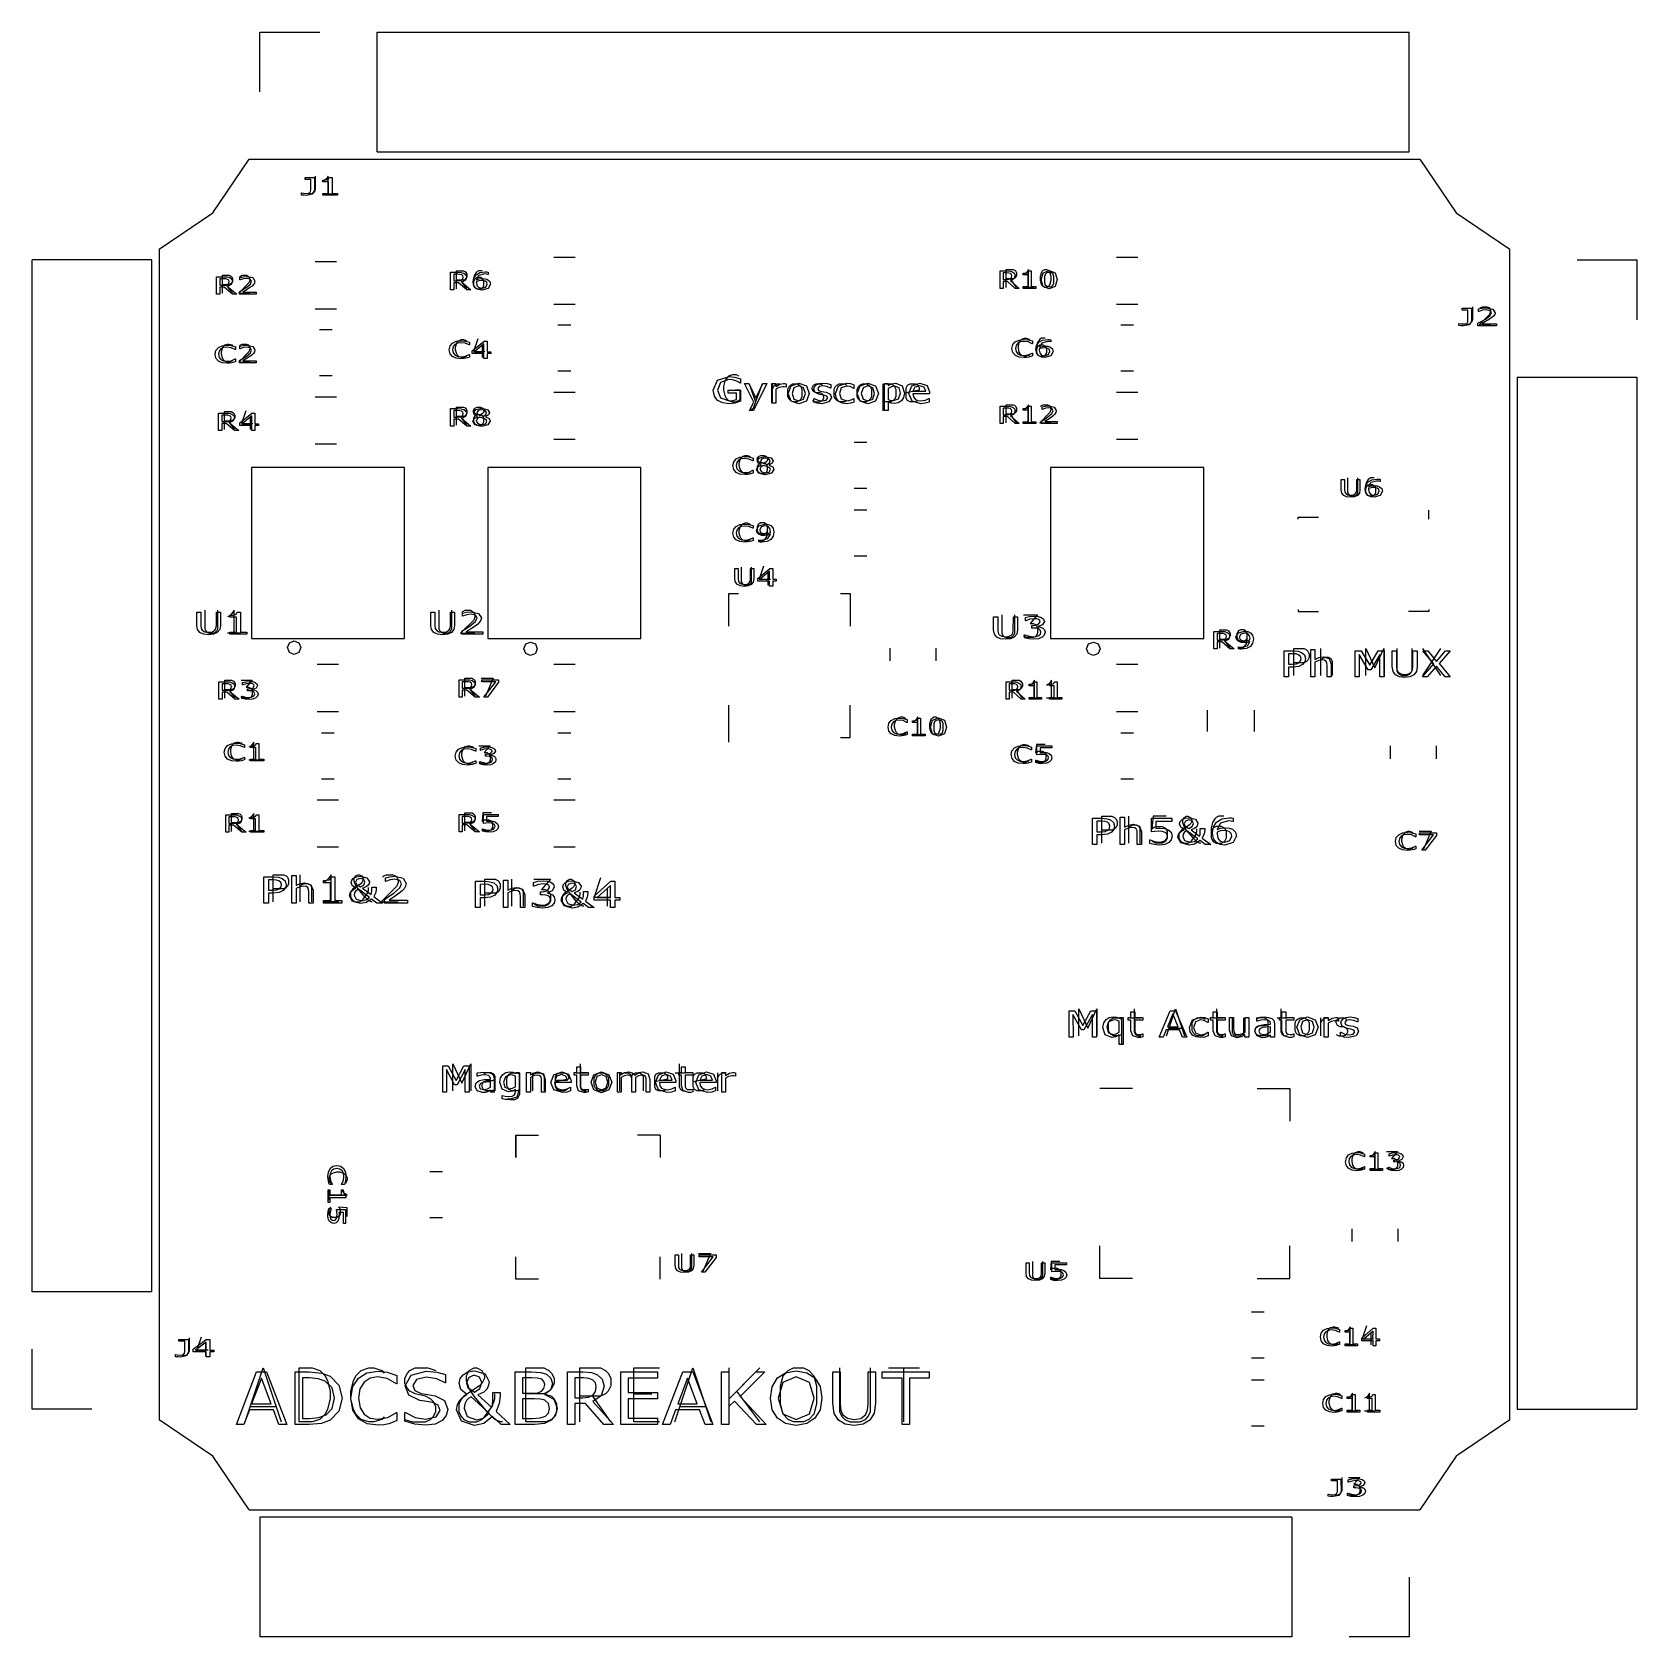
# Model space of a CAD drawing. Extents: x 132.2 to 167.8, y 97.2 to 132.8.
import ezdxf

# ---------------------------------------------------------------- set-up
doc = ezdxf.new("R2010")
doc.units = 0

msp = doc.modelspace()

# ---------------------------------------------------------------- linework, layer by layer
at = {"layer": 'Layer 1'}
for p, q in [((137.24, 131.498), (137.24, 132.828)), ((137.24, 132.828), (138.57, 132.828)), ((139.84, 130.168), (139.84, 132.828)), ((139.84, 132.828), (162.76, 132.828)), ((162.76, 130.168), (162.76, 132.828)), ((139.84, 130.168), (162.76, 130.168)), ((136.192582, 128.814418), (137, 130.007)), ((137, 130.007), (163, 130.007)), ((163, 130.007), (163.807418, 128.814418)), ((138.241, 129.554), (138.241, 129.595)), ((138.241, 129.595), (138.449, 129.595)), ((138.369, 129.554), (138.241, 129.554)), ((138.3688, 129.32704), (138.369, 129.554)), ((138.449, 129.595), (138.45, 129.308)), ((138.467, 129.627), (138.467, 129.341)), ((138.638, 129.542), (138.6928, 129.5446)), ((138.638, 129.506), (138.638, 129.542)), ((138.676, 129.532), (138.638, 129.513)), ((138.763, 129.506), (138.638, 129.506)), ((138.714, 129.57), (138.676, 129.532)), ((138.6928, 129.5446), (138.737, 129.5527)), ((138.752, 129.627), (138.714, 129.57)), ((138.737, 129.5527), (138.7662, 129.56911)), ((138.752, 129.227), (138.752, 129.627)), ((138.763, 129.247), (138.763, 129.506)), ((138.7662, 129.56911), (138.7788, 129.59619)), ((138.7788, 129.59619), (138.841, 129.596)), ((138.841, 129.596), (138.841, 129.247)), ((138.1653, 129.20925), (138.165, 129.257)), ((138.165, 129.257), (138.169, 129.257)), ((138.2196, 129.20405), (138.1653, 129.20925)), ((138.169, 129.257), (138.21, 129.2494)), ((138.21, 129.2494), (138.2599, 129.2455)), ((138.2715, 129.20175), (138.2196, 129.20405)), ((138.2599, 129.2455), (138.3191, 129.251)), ((138.4013, 129.22935), (138.2715, 129.20175)), ((138.352, 129.227), (138.314, 129.227)), ((138.3191, 129.251), (138.352, 129.26663)), ((138.352, 129.26663), (138.3658, 129.29215)), ((138.41, 129.246), (138.352, 129.227)), ((138.3658, 129.29215), (138.3688, 129.32704)), ((138.45, 129.308), (138.4013, 129.22935)), ((138.448, 129.284), (138.41, 129.246)), ((138.467, 129.341), (138.448, 129.284)), ((138.638, 129.207), (138.638, 129.247)), ((138.638, 129.247), (138.763, 129.247)), ((138.867, 129.227), (138.638, 129.227)), ((138.964, 129.207), (138.638, 129.207)), ((138.841, 129.247), (138.965, 129.247)), ((138.965, 129.247), (138.964, 129.207)), ((135, 128.007), (136.192582, 128.814418)), ((163.807418, 128.814418), (165, 128.007)), ((135, 128.007), (135, 102.007)), ((165, 102.007), (165, 128.007)), ((134.839, 127.767), (132.179, 127.767)), ((132.179, 104.847), (132.179, 127.767)), ((134.839, 104.847), (134.839, 127.767)), ((138.463, 127.73), (138.937, 127.73)), ((143.763, 127.83), (144.237, 127.83)), ((156.263, 127.83), (156.737, 127.83)), ((166.491, 127.767), (167.821, 127.767)), ((167.821, 127.767), (167.821, 126.437)), ((136.273, 127.007), (136.273, 127.395)), ((136.273, 127.395), (136.426, 127.395)), ((136.4313, 127.350476), (136.346, 127.35)), ((136.346, 127.35), (136.346, 127.204)), ((136.405, 127.027), (136.405, 127.427)), ((136.405, 127.427), (136.557, 127.427)), ((136.426, 127.395), (136.5086, 127.3903)), ((136.4823, 127.347376), (136.4313, 127.350476)), ((136.5198, 127.336956), (136.4823, 127.347376)), ((136.5086, 127.3903), (136.5681, 127.37415)), ((136.547, 127.315076), (136.5198, 127.336956)), ((136.5229, 127.22435), (136.5471, 127.24935)), ((136.555, 127.285646), (136.547, 127.315076)), ((136.5471, 127.24935), (136.5551, 127.28555)), ((136.5551, 127.28555), (136.555, 127.285646)), ((136.557, 127.427), (136.595, 127.408)), ((136.5681, 127.37415), (136.6144, 127.34056)), ((136.595, 127.408), (136.614, 127.389)), ((136.614, 127.256), (136.595, 127.237)), ((136.6313, 127.28952), (136.6016, 127.21921)), ((136.614, 127.389), (136.633, 127.351)), ((136.633, 127.294), (136.614, 127.256)), ((136.6144, 127.34056), (136.6313, 127.28952)), ((136.633, 127.351), (136.633, 127.294)), ((136.995, 127.256), (136.767, 127.027)), ((136.786, 127.389), (136.805, 127.408)), ((136.795, 127.379), (136.8644, 127.39567)), ((136.795, 127.324), (136.795, 127.379)), ((136.7993, 127.32354), (136.795, 127.324)), ((136.8753, 127.34906), (136.7993, 127.32354)), ((136.805, 127.408), (136.843, 127.427)), ((136.843, 127.427), (136.938, 127.427)), ((136.8644, 127.39567), (136.9489, 127.40327)), ((136.9476, 127.35736), (136.8753, 127.34906)), ((136.938, 127.427), (136.976, 127.408)), ((137.0258, 127.34017), (136.9476, 127.35736)), ((136.9489, 127.40327), (137.08072, 127.37436)), ((136.976, 127.408), (136.995, 127.389)), ((136.995, 127.389), (137.014, 127.351)), ((137.014, 127.313), (136.995, 127.256)), ((137.014, 127.351), (137.014, 127.313)), ((137.0541, 127.29303), (137.0258, 127.34017)), ((137.028, 127.23131), (137.0541, 127.29303)), ((137.08072, 127.37436), (137.12842, 127.29649)), ((137.12042, 127.25508), (137.09732, 127.21888)), ((137.12842, 127.29649), (137.12042, 127.25508)), ((141.473, 127.107), (141.473, 127.495)), ((141.473, 127.495), (141.626, 127.495)), ((141.63129, 127.450466), (141.546, 127.45)), ((141.546, 127.45), (141.546, 127.304)), ((141.546, 127.304), (141.619, 127.304)), ((141.64814, 127.261167), (141.546, 127.261)), ((141.546, 127.261), (141.546, 127.107)), ((141.605, 127.127), (141.605, 127.527)), ((141.605, 127.527), (141.757, 127.527)), ((141.757, 127.318), (141.605, 127.318)), ((141.619, 127.304), (141.6792, 127.3082)), ((141.626, 127.495), (141.7086, 127.4903)), ((141.68229, 127.447366), (141.63129, 127.450466)), ((141.831, 127.107), (141.64814, 127.261167)), ((141.6792, 127.3082), (141.7229, 127.32435)), ((141.71979, 127.436946), (141.68229, 127.447366)), ((141.833, 127.127), (141.7, 127.318)), ((141.7086, 127.4903), (141.7681, 127.47415)), ((141.8016, 127.31921), (141.7197, 127.27676)), ((141.7197, 127.27676), (141.925, 127.107)), ((141.74699, 127.415076), (141.71979, 127.436946)), ((141.7229, 127.32435), (141.7471, 127.34935)), ((141.75499, 127.385646), (141.74699, 127.415076)), ((141.7471, 127.34935), (141.7551, 127.38555)), ((141.7551, 127.38555), (141.75499, 127.385646)), ((141.757, 127.527), (141.795, 127.508)), ((141.795, 127.337), (141.757, 127.318)), ((141.7681, 127.47415), (141.8144, 127.44056)), ((141.795, 127.508), (141.814, 127.489)), ((141.814, 127.356), (141.795, 127.337)), ((141.8313, 127.38952), (141.8016, 127.31921)), ((141.814, 127.489), (141.833, 127.451)), ((141.833, 127.394), (141.814, 127.356)), ((141.8144, 127.44056), (141.8313, 127.38952)), ((141.833, 127.451), (141.833, 127.394)), ((141.97301, 127.27758), (141.98841, 127.36899)), ((141.98991, 127.19164), (141.97301, 127.27758)), ((142.005, 127.432), (141.986, 127.356)), ((141.986, 127.356), (141.986, 127.203)), ((142.005, 127.337), (141.986, 127.299)), ((141.98841, 127.36899), (142.03831, 127.43982)), ((142.043, 127.489), (142.005, 127.432)), ((142.024, 127.356), (142.005, 127.337)), ((142.062, 127.375), (142.024, 127.356)), ((142.03831, 127.43982), (142.12161, 127.48565)), ((142.062, 127.508), (142.043, 127.489)), ((142.0476, 127.27959), (142.04723, 127.26631)), ((142.04723, 127.26631), (142.05893, 127.20121)), ((142.0486, 127.29079), (142.0476, 127.27959)), ((142.10266, 127.42174), (142.04796, 127.32721)), ((142.04796, 127.32721), (142.10856, 127.34726)), ((142.1037, 127.30694), (142.0486, 127.29079)), ((142.1, 127.527), (142.062, 127.508)), ((142.138, 127.375), (142.062, 127.375)), ((142.176, 127.527), (142.1, 127.527)), ((142.2286, 127.4569), (142.10266, 127.42174)), ((142.1617, 127.31214), (142.1037, 127.30694)), ((142.10856, 127.34726), (142.17796, 127.35426)), ((142.12161, 127.48565), (142.24058, 127.50232)), ((142.176, 127.356), (142.138, 127.375)), ((142.2047, 127.30954), (142.1617, 127.31214)), ((142.195, 127.337), (142.176, 127.356)), ((142.17796, 127.35426), (142.23926, 127.34956)), ((142.214, 127.299), (142.195, 127.337)), ((142.2422, 127.2986), (142.2047, 127.30954)), ((142.214, 127.203), (142.214, 127.299)), ((142.2708, 127.4533), (142.2286, 127.4569)), ((142.23926, 127.34956), (142.29396, 127.33133)), ((142.24058, 127.50232), (142.27688, 127.50102)), ((142.2752, 127.271), (142.2422, 127.2986)), ((142.302, 127.446), (142.2708, 127.4533)), ((142.2855, 127.2309), (142.2752, 127.271)), ((142.27688, 127.50102), (142.30658, 127.49632)), ((142.29396, 127.33133), (142.34246, 127.29123)), ((142.306, 127.446), (142.302, 127.446)), ((142.30658, 127.49632), (142.306, 127.446)), ((142.34246, 127.29123), (142.35896, 127.23238)), ((153.678, 127.136), (153.678, 127.524)), ((153.678, 127.524), (153.821, 127.524)), ((153.82506, 127.479476), (153.745, 127.479)), ((153.745, 127.479), (153.745, 127.333)), ((153.745, 127.333), (153.814, 127.333)), ((153.84115, 127.290167), (153.746, 127.29)), ((153.746, 127.29), (153.746, 127.136)), ((153.814, 127.156), (153.814, 127.556)), ((153.814, 127.556), (153.967, 127.556)), ((153.967, 127.346), (153.814, 127.346)), ((153.814, 127.333), (153.8703, 127.3372)), ((153.821, 127.524), (153.8982, 127.5193)), ((153.87276, 127.476376), (153.82506, 127.479476)), ((154.012, 127.136), (153.84115, 127.290167)), ((153.8703, 127.3372), (153.9111, 127.35335)), ((153.90776, 127.465956), (153.87276, 127.476376)), ((153.8982, 127.5193), (153.9538, 127.50315)), ((153.93316, 127.444076), (153.90776, 127.465956)), ((153.985, 127.34821), (153.9085, 127.30576)), ((153.9085, 127.30576), (154.1, 127.136)), ((154.043, 127.156), (153.91, 127.346)), ((153.9111, 127.35335), (153.9337, 127.37835)), ((153.94116, 127.414646), (153.93316, 127.444076)), ((153.9337, 127.37835), (153.9417, 127.41455)), ((153.9417, 127.41455), (153.94116, 127.414646)), ((153.9538, 127.50315), (153.997, 127.46956)), ((153.967, 127.556), (154.005, 127.537)), ((154.005, 127.365), (153.967, 127.346)), ((154.0128, 127.41852), (153.985, 127.34821)), ((153.997, 127.46956), (154.0128, 127.41852)), ((154.005, 127.537), (154.024, 127.518)), ((154.024, 127.385), (154.005, 127.365)), ((154.024, 127.518), (154.043, 127.48)), ((154.043, 127.423), (154.024, 127.385)), ((154.043, 127.48), (154.043, 127.423)), ((154.193, 127.471), (154.2393, 127.4736)), ((154.193, 127.435), (154.193, 127.471)), ((154.299, 127.435), (154.193, 127.435)), ((154.233, 127.461), (154.195, 127.442)), ((154.271, 127.499), (154.233, 127.461)), ((154.2393, 127.4736), (154.2767, 127.4817)), ((154.31, 127.556), (154.271, 127.499)), ((154.2767, 127.4817), (154.3014, 127.49811)), ((154.299, 127.175), (154.299, 127.435)), ((154.3014, 127.49811), (154.312, 127.52519)), ((154.31, 127.156), (154.31, 127.556)), ((154.312, 127.52519), (154.365, 127.525)), ((154.365, 127.525), (154.365, 127.175)), ((154.576, 127.404), (154.595, 127.48)), ((154.576, 127.308), (154.576, 127.404)), ((154.595, 127.232), (154.576, 127.308)), ((154.59166, 127.329477), (154.63456, 127.482081)), ((154.63386, 127.177394), (154.59166, 127.329477)), ((154.595, 127.48), (154.614, 127.518)), ((154.614, 127.518), (154.633, 127.537)), ((154.633, 127.537), (154.671, 127.556)), ((154.63456, 127.482081), (154.76836, 127.531561)), ((154.6654, 127.397451), (154.6614, 127.329481)), ((154.6614, 127.329481), (154.6654, 127.261511)), ((154.6815, 127.447711), (154.6654, 127.397451)), ((154.6654, 127.261511), (154.6815, 127.212551)), ((154.671, 127.556), (154.71, 127.556)), ((154.7148, 127.478441), (154.6815, 127.447711)), ((154.71, 127.556), (154.748, 127.537)), ((154.7683, 127.488601), (154.7148, 127.478441)), ((154.748, 127.537), (154.767, 127.518)), ((154.767, 127.518), (154.786, 127.48)), ((154.8215, 127.478441), (154.7683, 127.488601)), ((154.76836, 127.531561), (154.9025, 127.481301)), ((154.786, 127.48), (154.805, 127.404)), ((154.805, 127.308), (154.786, 127.232)), ((154.805, 127.404), (154.805, 127.308)), ((154.8544, 127.448231), (154.8215, 127.478441)), ((154.8709, 127.398751), (154.8544, 127.448231)), ((154.8548, 127.211771), (154.8709, 127.261251)), ((154.8749, 127.330001), (154.8709, 127.398751)), ((154.8709, 127.261251), (154.8749, 127.330001)), ((154.945, 127.33), (154.9018, 127.176614)), ((154.9025, 127.481301), (154.945, 127.329999)), ((154.945, 127.329999), (154.945, 127.33)), ((136.346, 127.007), (136.273, 127.007)), ((136.346, 127.204), (136.419, 127.204)), ((136.44814, 127.161167), (136.346, 127.161)), ((136.346, 127.161), (136.346, 127.007)), ((136.557, 127.218), (136.405, 127.218)), ((136.419, 127.204), (136.4792, 127.2082)), ((136.631, 127.007), (136.44814, 127.161167)), ((136.4792, 127.2082), (136.5229, 127.22435)), ((136.633, 127.027), (136.5, 127.218)), ((136.6016, 127.21921), (136.5197, 127.17676)), ((136.5197, 127.17676), (136.725, 127.007)), ((136.595, 127.237), (136.557, 127.218)), ((136.725, 127.007), (136.631, 127.007)), ((136.767, 127.027), (137.014, 127.027)), ((136.782, 127.061), (136.8591, 127.10787)), ((136.782, 127.007), (136.782, 127.061)), ((137.152, 127.007), (136.782, 127.007)), ((136.93582, 127.09935), (136.85762, 127.05195)), ((136.85762, 127.05195), (137.152, 127.052)), ((136.8591, 127.10787), (136.9314, 127.15449)), ((136.9314, 127.15449), (137.028, 127.23131)), ((137.01692, 127.15248), (136.93582, 127.09935)), ((137.06352, 127.18711), (137.01692, 127.15248)), ((137.09732, 127.21888), (137.06352, 127.18711)), ((137.152, 127.052), (137.152, 127.007)), ((141.546, 127.107), (141.473, 127.107)), ((141.925, 127.107), (141.831, 127.107)), ((141.986, 127.203), (142.005, 127.165)), ((142.03871, 127.13435), (141.98991, 127.19164)), ((142.005, 127.165), (142.024, 127.146)), ((142.024, 127.146), (142.062, 127.127)), ((142.09711, 127.10805), (142.03871, 127.13435)), ((142.05893, 127.20121), (142.09203, 127.16371)), ((142.062, 127.127), (142.138, 127.127)), ((142.09203, 127.16371), (142.12833, 127.14678)), ((142.17051, 127.09915), (142.09711, 127.10805)), ((142.12833, 127.14678), (142.17133, 127.14158)), ((142.138, 127.127), (142.176, 127.146)), ((142.3049, 127.13639), (142.17051, 127.09915)), ((142.17133, 127.14158), (142.25503, 127.1645)), ((142.176, 127.146), (142.195, 127.165)), ((142.195, 127.165), (142.214, 127.203)), ((142.25503, 127.1645), (142.28553, 127.23091)), ((142.28553, 127.23091), (142.2855, 127.2309)), ((142.36, 127.233), (142.3049, 127.13639)), ((142.35896, 127.23238), (142.36, 127.233)), ((153.746, 127.136), (153.678, 127.136)), ((154.1, 127.136), (154.012, 127.136)), ((154.193, 127.136), (154.193, 127.175)), ((154.193, 127.175), (154.299, 127.175)), ((154.469, 127.136), (154.193, 127.136)), ((154.424, 127.156), (154.195, 127.156)), ((154.365, 127.175), (154.469, 127.175)), ((154.469, 127.175), (154.469, 127.136)), ((154.614, 127.194), (154.595, 127.232)), ((154.633, 127.175), (154.614, 127.194)), ((154.671, 127.156), (154.633, 127.175)), ((154.76835, 127.127914), (154.63386, 127.177394)), ((154.71, 127.156), (154.671, 127.156)), ((154.6815, 127.212551), (154.7134, 127.181561)), ((154.748, 127.175), (154.71, 127.156)), ((154.7134, 127.181561), (154.7686, 127.170881)), ((154.767, 127.194), (154.748, 127.175)), ((154.786, 127.232), (154.767, 127.194)), ((154.9018, 127.176614), (154.76835, 127.127914)), ((154.7686, 127.170881), (154.8221, 127.181041)), ((154.8221, 127.181041), (154.855, 127.211771)), ((154.855, 127.211771), (154.8548, 127.211771)), ((138.463, 126.684), (138.937, 126.684)), ((143.763, 126.785), (144.237, 126.785)), ((156.263, 126.785), (156.737, 126.785)), ((163.941, 126.654), (163.941, 126.695)), ((163.941, 126.695), (164.149, 126.695)), ((164.069, 126.654), (163.941, 126.654)), ((164.0687, 126.42705), (164.069, 126.654)), ((164.149, 126.695), (164.15, 126.408)), ((164.167, 126.727), (164.167, 126.441)), ((164.305, 126.679), (164.3817, 126.69567)), ((164.305, 126.624), (164.305, 126.679)), ((164.30907, 126.62354), (164.305, 126.624)), ((164.39307, 126.64906), (164.30907, 126.62354)), ((164.548, 126.556), (164.319, 126.327)), ((164.338, 126.689), (164.357, 126.708)), ((164.357, 126.708), (164.395, 126.727)), ((164.3817, 126.69567), (164.475, 126.70327)), ((164.47297, 126.65736), (164.39307, 126.64906)), ((164.395, 126.727), (164.49, 126.727)), ((164.4551, 126.45449), (164.56177, 126.53131)), ((164.55937, 126.64017), (164.47297, 126.65736)), ((164.475, 126.70327), (164.62061, 126.67436)), ((164.49, 126.727), (164.529, 126.708)), ((164.529, 126.708), (164.548, 126.689)), ((164.548, 126.689), (164.567, 126.651)), ((164.567, 126.613), (164.548, 126.556)), ((164.59057, 126.59303), (164.55937, 126.64017)), ((164.56177, 126.53131), (164.59057, 126.59303)), ((164.567, 126.651), (164.567, 126.613)), ((164.62061, 126.67436), (164.67331, 126.5965)), ((164.66431, 126.55509), (164.63871, 126.51889)), ((164.67331, 126.5965), (164.66431, 126.55509)), ((138.841, 126.217), (138.559, 126.217)), ((144.141, 126.317), (143.859, 126.317)), ((156.641, 126.317), (156.359, 126.317)), ((163.86531, 126.30925), (163.865, 126.357)), ((163.865, 126.357), (163.869, 126.357)), ((163.91961, 126.30405), (163.86531, 126.30925)), ((163.869, 126.357), (163.91, 126.3494)), ((163.91, 126.3494), (163.9599, 126.3455)), ((163.97151, 126.30175), (163.91961, 126.30405)), ((163.9599, 126.3455), (164.0191, 126.351)), ((164.1013, 126.32935), (163.97151, 126.30175)), ((164.052, 126.327), (164.014, 126.327)), ((164.0191, 126.351), (164.0519, 126.36663)), ((164.0519, 126.36663), (164.0657, 126.39215)), ((164.11, 126.346), (164.052, 126.327)), ((164.0657, 126.39215), (164.0687, 126.42705)), ((164.15, 126.408), (164.1013, 126.32935)), ((164.148, 126.384), (164.11, 126.346)), ((164.167, 126.441), (164.148, 126.384)), ((164.29, 126.361), (164.3752, 126.40787)), ((164.29, 126.307), (164.29, 126.361)), ((164.699, 126.307), (164.29, 126.307)), ((164.319, 126.327), (164.567, 126.327)), ((164.46031, 126.39936), (164.37391, 126.35196)), ((164.37391, 126.35196), (164.699, 126.352)), ((164.3752, 126.40787), (164.4551, 126.45449)), ((164.54991, 126.45248), (164.46031, 126.39936)), ((164.60141, 126.48712), (164.54991, 126.45248)), ((164.63871, 126.51889), (164.60141, 126.48712)), ((164.699, 126.352), (164.699, 126.307)), ((136.26061, 125.75812), (136.31561, 125.82192)), ((136.31561, 125.82192), (136.39951, 125.86046)), ((136.43, 125.8207), (136.371, 125.79127)), ((136.39951, 125.86046), (136.50906, 125.87374)), ((136.405, 125.804), (136.424, 125.842)), ((136.424, 125.842), (136.462, 125.88)), ((136.5047, 125.8303), (136.43, 125.8207)), ((136.462, 125.88), (136.519, 125.899)), ((136.5996, 125.81806), (136.5047, 125.8303)), ((136.50906, 125.87374), (136.59666, 125.86614)), ((136.519, 125.899), (136.557, 125.899)), ((136.557, 125.899), (136.614, 125.88)), ((136.59666, 125.86614), (136.69416, 125.83958)), ((136.689, 125.779), (136.5996, 125.81806)), ((136.614, 125.88), (136.633, 125.861)), ((136.69416, 125.83958), (136.694, 125.779)), ((136.786, 125.861), (136.805, 125.88)), ((136.796, 125.851), (136.8652, 125.86767)), ((136.796, 125.796), (136.796, 125.851)), ((136.8751, 125.82106), (136.7993, 125.79554)), ((136.805, 125.88), (136.843, 125.899)), ((136.843, 125.899), (136.938, 125.899)), ((136.8652, 125.86767), (136.9495, 125.87527)), ((136.9473, 125.82936), (136.8751, 125.82106)), ((136.938, 125.899), (136.976, 125.88)), ((137.0253, 125.81217), (136.9473, 125.82936)), ((136.9495, 125.87527), (137.08103, 125.84636)), ((136.976, 125.88), (136.995, 125.861)), ((136.995, 125.861), (137.014, 125.823)), ((137.014, 125.823), (137.014, 125.785)), ((137.08103, 125.84636), (137.12863, 125.76849)), ((141.44162, 125.77244), (141.46062, 125.85812)), ((141.46062, 125.85812), (141.51562, 125.92192)), ((141.51562, 125.92192), (141.59952, 125.96046)), ((141.5314, 125.84179), (141.5175, 125.77304)), ((141.571, 125.89127), (141.5314, 125.84179)), ((141.63, 125.9207), (141.571, 125.89127)), ((141.586, 125.828), (141.605, 125.904)), ((141.586, 125.771), (141.586, 125.828)), ((141.59952, 125.96046), (141.70907, 125.97374)), ((141.605, 125.904), (141.624, 125.942)), ((141.624, 125.942), (141.662, 125.98)), ((141.7047, 125.9303), (141.63, 125.9207)), ((141.662, 125.98), (141.719, 125.999)), ((141.7996, 125.91806), (141.7047, 125.9303)), ((141.70907, 125.97374), (141.79667, 125.96614)), ((141.719, 125.999), (141.757, 125.999)), ((141.757, 125.999), (141.814, 125.98)), ((141.79667, 125.96614), (141.89417, 125.93958)), ((141.889, 125.879), (141.7996, 125.91806)), ((141.814, 125.98), (141.833, 125.961)), ((141.894, 125.879), (141.889, 125.879)), ((141.89417, 125.93958), (141.894, 125.879)), ((141.952, 125.748), (142.21616, 125.96675)), ((142.081, 126.018), (141.986, 125.732)), ((142.213, 125.905), (142.0016, 125.73)), ((142.176, 125.866), (142.176, 125.599)), ((142.21268, 125.72967), (142.213, 125.905)), ((142.21616, 125.96675), (142.283, 125.967)), ((142.283, 125.967), (142.283, 125.73)), ((153.94162, 125.80044), (153.96062, 125.88612)), ((153.96062, 125.88612), (154.01562, 125.94992)), ((154.01562, 125.94992), (154.09952, 125.98846)), ((154.0314, 125.86979), (154.0175, 125.80104)), ((154.071, 125.91927), (154.0314, 125.86979)), ((154.13, 125.9487), (154.071, 125.91927)), ((154.086, 125.856), (154.105, 125.932)), ((154.086, 125.799), (154.086, 125.856)), ((154.09952, 125.98846), (154.20907, 126.00174)), ((154.105, 125.932), (154.124, 125.97)), ((154.124, 125.97), (154.162, 126.008)), ((154.2047, 125.9583), (154.13, 125.9487)), ((154.162, 126.008), (154.219, 126.027)), ((154.2996, 125.94606), (154.2047, 125.9583)), ((154.20907, 126.00174), (154.29667, 125.99414)), ((154.219, 126.027), (154.257, 126.027)), ((154.257, 126.027), (154.314, 126.008)), ((154.29667, 125.99414), (154.39417, 125.96758)), ((154.389, 125.907), (154.2996, 125.94606)), ((154.314, 126.008), (154.333, 125.989)), ((154.394, 125.907), (154.389, 125.907)), ((154.39417, 125.96758), (154.394, 125.907)), ((154.47381, 125.77758), (154.48921, 125.86899)), ((154.505, 125.932), (154.486, 125.856)), ((154.486, 125.856), (154.486, 125.703)), ((154.505, 125.837), (154.486, 125.799)), ((154.48921, 125.86899), (154.53901, 125.93982)), ((154.543, 125.989), (154.505, 125.932)), ((154.524, 125.856), (154.505, 125.837)), ((154.562, 125.875), (154.524, 125.856)), ((154.53901, 125.93982), (154.62221, 125.98565)), ((154.562, 126.008), (154.543, 125.989)), ((154.60413, 125.92174), (154.54953, 125.82721)), ((154.54953, 125.82721), (154.61003, 125.84726)), ((154.6, 126.027), (154.562, 126.008)), ((154.638, 125.875), (154.562, 125.875)), ((154.676, 126.027), (154.6, 126.027)), ((154.7298, 125.9569), (154.60413, 125.92174)), ((154.61003, 125.84726), (154.67933, 125.85426)), ((154.62221, 125.98565), (154.74092, 126.00232)), ((154.676, 125.856), (154.638, 125.875)), ((154.695, 125.837), (154.676, 125.856)), ((154.67933, 125.85426), (154.74053, 125.84956)), ((154.714, 125.799), (154.695, 125.837)), ((154.7719, 125.9533), (154.7298, 125.9569)), ((154.74053, 125.84956), (154.79513, 125.83133)), ((154.74092, 126.00232), (154.77722, 126.00102)), ((154.803, 125.946), (154.7719, 125.9533)), ((154.77722, 126.00102), (154.80692, 125.99632)), ((154.79513, 125.83133), (154.84353, 125.79123)), ((154.807, 125.946), (154.803, 125.946)), ((154.80692, 125.99632), (154.807, 125.946)), ((136.24151, 125.67244), (136.26061, 125.75812)), ((136.26131, 125.58364), (136.24151, 125.67244)), ((136.31631, 125.52088), (136.26131, 125.58364)), ((136.40061, 125.48364), (136.31631, 125.52088)), ((136.3314, 125.74179), (136.3175, 125.67304)), ((136.3175, 125.67304), (136.3329, 125.60273)), ((136.371, 125.79127), (136.3314, 125.74179)), ((136.3329, 125.60273), (136.3732, 125.55481)), ((136.3732, 125.55481), (136.4329, 125.52617)), ((136.386, 125.728), (136.405, 125.804)), ((136.386, 125.671), (136.386, 125.728)), ((136.405, 125.594), (136.386, 125.671)), ((136.5087, 125.47192), (136.40061, 125.48364)), ((136.424, 125.556), (136.405, 125.594)), ((136.462, 125.518), (136.424, 125.556)), ((136.4329, 125.52617), (136.5054, 125.51707)), ((136.519, 125.499), (136.462, 125.518)), ((136.5054, 125.51707), (136.6036, 125.52983)), ((136.5662, 125.47552), (136.5087, 125.47192)), ((136.557, 125.499), (136.519, 125.499)), ((136.614, 125.518), (136.557, 125.499)), ((136.6149, 125.48382), (136.5662, 125.47552)), ((136.6036, 125.52983), (136.6893, 125.56811)), ((136.633, 125.537), (136.614, 125.518)), ((136.6574, 125.49528), (136.6149, 125.48382)), ((136.694, 125.507), (136.6574, 125.49528)), ((136.694, 125.779), (136.689, 125.779)), ((136.6893, 125.56811), (136.695, 125.568)), ((136.695, 125.568), (136.694, 125.507)), ((136.995, 125.728), (136.767, 125.499)), ((136.767, 125.499), (137.014, 125.499)), ((136.782, 125.533), (136.8589, 125.57987)), ((136.782, 125.479), (136.782, 125.533)), ((137.152, 125.479), (136.782, 125.479)), ((136.7993, 125.79554), (136.796, 125.796)), ((136.93633, 125.57135), (136.85833, 125.52395)), ((136.85833, 125.52395), (137.152, 125.524)), ((136.8589, 125.57987), (136.9311, 125.62649)), ((136.9311, 125.62649), (137.0275, 125.70331)), ((137.01733, 125.62447), (136.93633, 125.57135)), ((137.014, 125.785), (136.995, 125.728)), ((137.06383, 125.65911), (137.01733, 125.62447)), ((137.0535, 125.76503), (137.0253, 125.81217)), ((137.0275, 125.70331), (137.0535, 125.76503)), ((137.09753, 125.69088), (137.06383, 125.65911)), ((137.12063, 125.72708), (137.09753, 125.69088)), ((137.12863, 125.76849), (137.12063, 125.72708)), ((137.152, 125.524), (137.152, 125.479)), ((141.46142, 125.68364), (141.44162, 125.77244)), ((141.51632, 125.62088), (141.46142, 125.68364)), ((141.60062, 125.58364), (141.51632, 125.62088)), ((141.5175, 125.77304), (141.5329, 125.70273)), ((141.5329, 125.70273), (141.5732, 125.65481)), ((141.5732, 125.65481), (141.6329, 125.62616)), ((141.605, 125.694), (141.586, 125.771)), ((141.7087, 125.57192), (141.60062, 125.58364)), ((141.624, 125.656), (141.605, 125.694)), ((141.662, 125.618), (141.624, 125.656)), ((141.6329, 125.62616), (141.7054, 125.61706)), ((141.719, 125.599), (141.662, 125.618)), ((141.7054, 125.61706), (141.8036, 125.62982)), ((141.7662, 125.57552), (141.7087, 125.57192)), ((141.757, 125.599), (141.719, 125.599)), ((141.814, 125.618), (141.757, 125.599)), ((141.8149, 125.58382), (141.7662, 125.57552)), ((141.8036, 125.62982), (141.8893, 125.6681)), ((141.833, 125.637), (141.814, 125.618)), ((141.8574, 125.59528), (141.8149, 125.58382)), ((141.894, 125.607), (141.8574, 125.59528)), ((141.8893, 125.6681), (141.895, 125.668)), ((141.895, 125.668), (141.894, 125.607)), ((141.952, 125.688), (141.952, 125.748)), ((142.213, 125.688), (141.952, 125.688)), ((141.986, 125.732), (142.233, 125.732)), ((142.0016, 125.73), (142.21268, 125.72967)), ((142.213, 125.579), (142.213, 125.688)), ((142.283, 125.579), (142.213, 125.579)), ((142.283, 125.73), (142.364, 125.73)), ((142.364, 125.688), (142.283, 125.688)), ((142.283, 125.688), (142.283, 125.579)), ((142.364, 125.73), (142.364, 125.688)), ((153.96142, 125.71164), (153.94162, 125.80044)), ((154.01632, 125.64888), (153.96142, 125.71164)), ((154.10062, 125.61164), (154.01632, 125.64888)), ((154.0175, 125.80104), (154.0329, 125.73073)), ((154.0329, 125.73073), (154.0732, 125.68281)), ((154.0732, 125.68281), (154.1329, 125.65416)), ((154.105, 125.722), (154.086, 125.799)), ((154.2087, 125.59992), (154.10062, 125.61164)), ((154.124, 125.684), (154.105, 125.722)), ((154.162, 125.646), (154.124, 125.684)), ((154.1329, 125.65416), (154.2054, 125.64506)), ((154.219, 125.627), (154.162, 125.646)), ((154.2054, 125.64506), (154.3036, 125.65782)), ((154.2662, 125.60352), (154.2087, 125.59992)), ((154.257, 125.627), (154.219, 125.627)), ((154.314, 125.646), (154.257, 125.627)), ((154.3149, 125.61182), (154.2662, 125.60352)), ((154.3036, 125.65782), (154.3893, 125.6961)), ((154.333, 125.665), (154.314, 125.646)), ((154.3574, 125.62328), (154.3149, 125.61182)), ((154.394, 125.635), (154.3574, 125.62328)), ((154.3893, 125.6961), (154.395, 125.696)), ((154.395, 125.696), (154.394, 125.635)), ((154.49071, 125.69164), (154.47381, 125.77758)), ((154.486, 125.703), (154.505, 125.665)), ((154.53941, 125.63435), (154.49071, 125.69164)), ((154.505, 125.665), (154.524, 125.646)), ((154.524, 125.646), (154.562, 125.627)), ((154.59761, 125.60805), (154.53941, 125.63435)), ((154.5481, 125.77959), (154.54774, 125.76631)), ((154.54774, 125.76631), (154.55944, 125.70121)), ((154.5491, 125.79079), (154.5481, 125.77959)), ((154.6041, 125.80694), (154.5491, 125.79079)), ((154.55944, 125.70121), (154.59244, 125.66371)), ((154.562, 125.627), (154.638, 125.627)), ((154.59244, 125.66371), (154.62874, 125.64678)), ((154.67091, 125.59915), (154.59761, 125.60805)), ((154.662, 125.81214), (154.6041, 125.80694)), ((154.62874, 125.64678), (154.67164, 125.64158)), ((154.638, 125.627), (154.676, 125.646)), ((154.7049, 125.80954), (154.662, 125.81214)), ((154.805, 125.63639), (154.67091, 125.59915)), ((154.67164, 125.64158), (154.75514, 125.6645)), ((154.676, 125.646), (154.695, 125.665)), ((154.695, 125.665), (154.714, 125.703)), ((154.7423, 125.7986), (154.7049, 125.80954)), ((154.714, 125.703), (154.714, 125.799)), ((154.7753, 125.771), (154.7423, 125.7986)), ((154.75514, 125.6645), (154.78554, 125.73091)), ((154.7856, 125.7309), (154.7753, 125.771)), ((154.78554, 125.73091), (154.7856, 125.7309)), ((154.86, 125.733), (154.805, 125.63639)), ((154.84353, 125.79123), (154.86003, 125.73238)), ((154.86003, 125.73238), (154.86, 125.733)), ((138.841, 125.197), (138.559, 125.197)), ((144.141, 125.297), (143.859, 125.297)), ((147.40177, 125.096365), (147.66205, 125.177225)), ((147.6472, 125.11112), (147.46731, 125.04823)), ((147.592, 125.13), (147.563, 125.072)), ((147.649, 125.187), (147.592, 125.13)), ((147.7371, 125.10292), (147.6472, 125.11112)), ((147.734, 125.215), (147.649, 125.187)), ((147.66205, 125.177225), (147.77971, 125.165115)), ((147.82, 125.215), (147.734, 125.215)), ((147.77971, 125.165115), (147.90962, 125.124885)), ((147.877, 125.187), (147.82, 125.215)), ((147.90962, 125.124885), (147.91, 125.033)), ((156.641, 125.297), (156.359, 125.297)), ((165.161, 125.167), (165.161, 102.247)), ((165.161, 125.167), (167.821, 125.167)), ((167.821, 125.167), (167.821, 102.247)), ((143.763, 124.83), (144.237, 124.83)), ((147.30727, 124.876443), (147.40177, 125.096365)), ((147.33267, 124.74324), (147.30727, 124.876443)), ((147.46731, 125.04823), (147.40141, 124.878699)), ((147.40141, 124.878699), (147.47041, 124.702918)), ((147.563, 125.072), (147.534, 124.958)), ((147.534, 124.958), (147.534, 124.872)), ((147.534, 124.872), (147.563, 124.758)), ((147.563, 124.758), (147.592, 124.701)), ((147.64, 124.81), (147.64, 124.878)), ((147.64, 124.878), (147.91, 124.878)), ((147.821, 124.81), (147.64, 124.81)), ((147.8084, 125.083), (147.7371, 125.10292)), ((147.906, 124.872), (147.792, 124.872)), ((147.8611, 125.05761), (147.8084, 125.083)), ((147.82158, 124.666958), (147.821, 124.81)), ((147.902, 125.033), (147.8611, 125.05761)), ((147.91, 125.033), (147.902, 125.033)), ((147.906, 124.672), (147.906, 124.872)), ((147.91, 124.878), (147.91, 124.628)), ((148.2065, 124.606032), (148.00436, 125.021266)), ((148.00436, 125.021266), (148.097, 125.021)), ((148.097, 125.021), (148.25281, 124.697563)), ((148.106, 125.015), (148.249, 124.615)), ((148.499, 125.021), (148.20282, 124.423734)), ((148.392, 125.015), (148.249, 124.615)), ((148.25281, 124.697563), (148.40998, 125.021)), ((148.40998, 125.021), (148.499, 125.021)), ((148.611, 124.585), (148.611, 125.021)), ((148.611, 125.021), (148.696, 125.021)), ((148.62, 124.615), (148.62, 125.015)), ((148.62, 124.901), (148.649, 124.958)), ((148.649, 124.958), (148.677, 124.987)), ((148.677, 124.987), (148.734, 125.015)), ((148.696, 125.021), (148.696, 124.957)), ((148.696, 124.957), (148.7855, 125.00661)), ((148.6963, 124.89459), (148.696, 124.585)), ((148.7672, 124.93326), (148.6963, 124.89459)), ((148.734, 125.015), (148.792, 125.015)), ((148.8435, 124.9485), (148.7672, 124.93326)), ((148.7855, 125.00661), (148.865, 125.02145)), ((148.8857, 124.9465), (148.8435, 124.9485)), ((148.865, 125.02145), (148.8973, 125.02025)), ((148.923, 124.941), (148.8857, 124.9465)), ((148.8973, 125.02025), (148.9273, 125.01675)), ((148.928, 124.941), (148.923, 124.941)), ((148.9273, 125.01675), (148.928, 124.941)), ((148.963, 124.901), (148.992, 124.958)), ((148.963, 124.73), (148.963, 124.901)), ((148.9727, 124.803), (149.0358, 124.971359)), ((149.0358, 124.63464), (148.9727, 124.803)), ((148.992, 124.958), (149.02, 124.987)), ((149.02, 124.987), (149.077, 125.015)), ((149.0358, 124.971359), (149.20706, 125.033469)), ((149.09898, 124.928781), (149.06078, 124.803)), ((149.06078, 124.803), (149.09938, 124.67839)), ((149.077, 125.015), (149.163, 125.015)), ((149.2071, 124.970191), (149.09898, 124.928781)), ((149.163, 125.015), (149.22, 124.987)), ((149.20706, 125.033469), (149.3774, 124.971359)), ((149.3143, 124.928781), (149.2071, 124.970191)), ((149.22, 124.987), (149.249, 124.958)), ((149.249, 124.958), (149.277, 124.901)), ((149.277, 124.901), (149.277, 124.73)), ((149.31379, 124.678), (149.35289, 124.803)), ((149.3529, 124.803), (149.3143, 124.928781)), ((149.35289, 124.803), (149.3529, 124.803)), ((149.3774, 124.971359), (149.441, 124.803)), ((149.441, 124.803), (149.3774, 124.63464)), ((149.441, 124.803), (149.441, 124.803)), ((149.506, 124.93), (149.534, 124.987)), ((149.506, 124.901), (149.506, 124.93)), ((149.534, 124.844), (149.506, 124.901)), ((149.534, 124.987), (149.592, 125.015)), ((149.592, 124.815), (149.534, 124.844)), ((149.5416, 124.89908), (149.5543, 124.94986)), ((149.5693, 124.82642), (149.5416, 124.89908)), ((149.5543, 124.94986), (149.5938, 124.99244)), ((149.6642, 124.78189), (149.5693, 124.82642)), ((149.592, 125.015), (149.677, 125.015)), ((149.677, 124.815), (149.592, 124.815)), ((149.5938, 124.99244), (149.6583, 125.02135)), ((149.6607, 124.95458), (149.6284, 124.90888)), ((149.6284, 124.90888), (149.6479, 124.86826)), ((149.6479, 124.86826), (149.7097, 124.84599)), ((149.6583, 125.02135), (149.7464, 125.03229)), ((149.7397, 124.97021), (149.6607, 124.95458)), ((149.7174, 124.77173), (149.6642, 124.78189)), ((149.677, 125.015), (149.734, 124.987)), ((149.734, 124.787), (149.677, 124.815)), ((149.7097, 124.84599), (149.7624, 124.83659)), ((149.7651, 124.76353), (149.7174, 124.77173)), ((149.763, 124.73), (149.734, 124.787)), ((149.8315, 124.95576), (149.7397, 124.97021)), ((149.7464, 125.03229), (149.8382, 125.02249)), ((149.7624, 124.83659), (149.8115, 124.82799)), ((149.8314, 124.74087), (149.7651, 124.76353)), ((149.8115, 124.82799), (149.9033, 124.78776)), ((149.911, 124.921), (149.8315, 124.95576)), ((149.8382, 125.02249), (149.9159, 124.99944)), ((149.9033, 124.78776), (149.9356, 124.7112)), ((149.916, 124.921), (149.911, 124.921)), ((149.9159, 124.99944), (149.916, 124.921)), ((149.992, 124.901), (150.02, 124.958)), ((149.992, 124.73), (149.992, 124.901)), ((150.02, 124.958), (150.049, 124.987)), ((150.02146, 124.802201), (150.08956, 124.97017)), ((150.03966, 124.70181), (150.02146, 124.802201)), ((150.049, 124.987), (150.106, 125.015)), ((150.08956, 124.97017), (150.27035, 125.03111)), ((150.106, 125.015), (150.22, 125.015)), ((150.15137, 124.9251), (150.10957, 124.802053)), ((150.10957, 124.802053), (150.15047, 124.680569)), ((150.2663, 124.96729), (150.15137, 124.9251)), ((150.22, 125.015), (150.277, 124.987)), ((150.3472, 124.95323), (150.2663, 124.96729)), ((150.27035, 125.03111), (150.35575, 125.02056)), ((150.428, 124.913), (150.3472, 124.95323)), ((150.35575, 125.02056), (150.43295, 124.99478)), ((150.433, 124.913), (150.428, 124.913)), ((150.43295, 124.99478), (150.433, 124.913)), ((150.506, 124.901), (150.534, 124.958)), ((150.506, 124.73), (150.506, 124.901)), ((150.5067, 124.803), (150.5698, 124.971359)), ((150.5698, 124.63464), (150.5067, 124.803)), ((150.534, 124.958), (150.563, 124.987)), ((150.563, 124.987), (150.62, 125.015)), ((150.5698, 124.971359), (150.74105, 125.033469)), ((150.63298, 124.928781), (150.59478, 124.803)), ((150.59478, 124.803), (150.63338, 124.67839)), ((150.62, 125.015), (150.706, 125.015)), ((150.74109, 124.970191), (150.63298, 124.928781)), ((150.706, 125.015), (150.763, 124.987)), ((150.74105, 125.033469), (150.9114, 124.971359)), ((150.8483, 124.928781), (150.74109, 124.970191)), ((150.763, 124.987), (150.792, 124.958)), ((150.792, 124.958), (150.82, 124.901)), ((150.82, 124.901), (150.82, 124.73)), ((150.84779, 124.678), (150.88689, 124.803)), ((150.8869, 124.803), (150.8483, 124.928781)), ((150.88689, 124.803), (150.8869, 124.803)), ((150.9114, 124.971359), (150.975, 124.803)), ((150.975, 124.803), (150.9114, 124.63464)), ((150.975, 124.803), (150.975, 124.803)), ((151.077, 125.015), (151.077, 124.415)), ((151.077, 124.987), (151.134, 125.015)), ((151.107, 124.424), (151.107, 125.021)), ((151.107, 125.021), (151.192, 125.021)), ((151.134, 125.015), (151.249, 125.015)), ((151.192, 125.021), (151.192, 124.976)), ((151.192, 124.976), (151.2683, 125.01702)), ((151.2633, 124.949359), (151.192, 124.913419)), ((151.192, 124.913419), (151.192, 124.667)), ((151.249, 125.015), (151.306, 124.987)), ((151.3373, 124.963029), (151.2633, 124.949359)), ((151.2683, 125.01702), (151.3591, 125.03382)), ((151.306, 124.987), (151.334, 124.958)), ((151.334, 124.958), (151.363, 124.901)), ((151.4336, 124.923969), (151.3373, 124.963029)), ((151.3591, 125.03382), (151.50174, 124.97406)), ((151.363, 124.901), (151.363, 124.73)), ((151.425, 124.68417), (151.465, 124.806826)), ((151.4649, 124.806), (151.4336, 124.923969)), ((151.465, 124.806826), (151.4649, 124.806)), ((151.50174, 124.97406), (151.55304, 124.808825)), ((151.553, 124.808), (151.5353, 124.71074)), ((151.55304, 124.808825), (151.553, 124.808)), ((151.592, 124.93), (151.62, 124.987)), ((151.592, 124.701), (151.592, 124.93)), ((151.877, 124.872), (151.592, 124.815)), ((151.62, 124.987), (151.677, 125.015)), ((151.65135, 124.801058), (151.71905, 124.97098)), ((151.72225, 124.63387), (151.65135, 124.801058)), ((151.677, 125.015), (151.792, 125.015)), ((151.71905, 124.97098), (151.89803, 125.03387)), ((152.111, 124.796), (151.737, 124.796)), ((151.737, 124.796), (151.7511, 124.72569)), ((151.78302, 124.93857), (151.73712, 124.85224)), ((151.73712, 124.85224), (152.0279, 124.85225)), ((151.8925, 124.97334), (151.78302, 124.93857)), ((151.792, 125.015), (151.849, 124.987)), ((151.849, 124.987), (151.877, 124.93)), ((151.877, 124.93), (151.877, 124.872)), ((151.9938, 124.9417), (151.8925, 124.97334)), ((151.89803, 125.03387), (152.05611, 124.98231)), ((152.0279, 124.85225), (151.9938, 124.9417)), ((152.05611, 124.98231), (152.11201, 124.835826)), ((152.11201, 124.835826), (152.111, 124.796)), ((156.263, 124.83), (156.737, 124.83)), ((136.449, 123.999), (136.449, 124.399)), ((136.449, 124.399), (136.601, 124.399)), ((136.601, 124.399), (136.639, 124.38)), ((136.925, 124.418), (136.83, 124.132)), ((138.463, 124.73), (138.937, 124.73)), ((141.473, 124.079), (141.473, 124.467)), ((141.473, 124.467), (141.626, 124.467)), ((141.63129, 124.422465), (141.546, 124.422)), ((141.546, 124.422), (141.546, 124.276)), ((141.605, 124.099), (141.605, 124.499)), ((141.605, 124.499), (141.757, 124.499)), ((141.626, 124.467), (141.7086, 124.4623)), ((141.68229, 124.419365), (141.63129, 124.422465)), ((141.71979, 124.408945), (141.68229, 124.419365)), ((141.7086, 124.4623), (141.7681, 124.44615)), ((141.74699, 124.387075), (141.71979, 124.408945)), ((141.757, 124.499), (141.795, 124.48)), ((141.7681, 124.44615), (141.8144, 124.41256)), ((141.795, 124.48), (141.814, 124.461)), ((141.814, 124.461), (141.833, 124.423)), ((141.8144, 124.41256), (141.8313, 124.36152)), ((141.833, 124.423), (141.833, 124.366)), ((141.9817, 124.37394), (142.0324, 124.44686)), ((141.986, 124.423), (142.005, 124.461)), ((141.986, 124.404), (141.986, 124.423)), ((142.005, 124.366), (141.986, 124.404)), ((142.005, 124.461), (142.024, 124.48)), ((142.024, 124.48), (142.062, 124.499)), ((142.0324, 124.44686), (142.16128, 124.47603)), ((142.0854, 124.421633), (142.056, 124.379443)), ((142.062, 124.499), (142.138, 124.499)), ((142.1614, 124.437263), (142.0854, 124.421633)), ((142.138, 124.499), (142.176, 124.48)), ((142.16128, 124.47603), (142.292, 124.44816)), ((142.2385, 124.420593), (142.1614, 124.437263)), ((142.176, 124.48), (142.195, 124.461)), ((142.195, 124.461), (142.214, 124.423)), ((142.214, 124.404), (142.195, 124.366)), ((142.214, 124.423), (142.214, 124.404)), ((142.269, 124.376323), (142.2385, 124.420593)), ((142.292, 124.44816), (142.3408, 124.37733)), ((147.40487, 124.64871), (147.33267, 124.74324)), ((147.51707, 124.59246), (147.40487, 124.64871)), ((147.47041, 124.702918), (147.65848, 124.640418)), ((147.66197, 124.57371), (147.51707, 124.59246)), ((147.592, 124.701), (147.649, 124.644)), ((147.649, 124.644), (147.734, 124.615)), ((147.65848, 124.640418), (147.74528, 124.647818)), ((147.78871, 124.58972), (147.66197, 124.57371)), ((147.734, 124.615), (147.792, 124.615)), ((147.74528, 124.647818), (147.82158, 124.666958)), ((147.91, 124.628), (147.78871, 124.58972)), ((147.792, 124.615), (147.877, 124.644)), ((147.877, 124.644), (147.906, 124.672)), ((148.163, 124.444), (148.106, 124.415)), ((148.112, 124.424), (148.2065, 124.606032)), ((148.20282, 124.423734), (148.112, 124.424)), ((148.192, 124.472), (148.163, 124.444)), ((148.249, 124.615), (148.192, 124.472)), ((148.696, 124.585), (148.611, 124.585)), ((148.992, 124.672), (148.963, 124.73)), ((149.02, 124.644), (148.992, 124.672)), ((149.077, 124.615), (149.02, 124.644)), ((149.20706, 124.57292), (149.0358, 124.63464)), ((149.163, 124.615), (149.077, 124.615)), ((149.09938, 124.67839), (149.20704, 124.6362)), ((149.22, 124.644), (149.163, 124.615)), ((149.20704, 124.6362), (149.31379, 124.678)), ((149.3774, 124.63464), (149.20706, 124.57292)), ((149.249, 124.672), (149.22, 124.644)), ((149.277, 124.73), (149.249, 124.672)), ((149.506, 124.644), (149.563, 124.615)), ((149.53842, 124.61139), (149.539, 124.694)), ((149.61702, 124.586), (149.53842, 124.61139)), ((149.539, 124.694), (149.544, 124.694)), ((149.544, 124.694), (149.6339, 124.6522)), ((149.563, 124.615), (149.677, 124.615)), ((149.72059, 124.57467), (149.61702, 124.586)), ((149.6339, 124.6522), (149.7288, 124.63696)), ((149.677, 124.615), (149.734, 124.644)), ((149.8773, 124.61295), (149.72059, 124.57467)), ((149.7288, 124.63696), (149.8169, 124.65259)), ((149.734, 124.644), (149.763, 124.701)), ((149.763, 124.701), (149.763, 124.73)), ((149.8169, 124.65259), (149.8487, 124.70181)), ((149.8487, 124.70181), (149.8314, 124.74087)), ((149.935, 124.711), (149.8773, 124.61295)), ((149.9356, 124.7112), (149.935, 124.711)), ((150.02, 124.672), (149.992, 124.73)), ((150.049, 124.644), (150.02, 124.672)), ((150.09096, 124.63072), (150.03966, 124.70181)), ((150.106, 124.615), (150.049, 124.644)), ((150.16956, 124.58853), (150.09096, 124.63072)), ((150.22, 124.615), (150.106, 124.615)), ((150.15047, 124.680569), (150.26631, 124.638379)), ((150.2704, 124.57486), (150.16956, 124.58853)), ((150.277, 124.644), (150.22, 124.615)), ((150.26631, 124.638379), (150.31901, 124.644279)), ((150.3517, 124.58466), (150.2704, 124.57486)), ((150.31901, 124.644279), (150.36711, 124.659509)), ((150.433, 124.612), (150.3517, 124.58466)), ((150.36711, 124.659509), (150.40211, 124.676699)), ((150.40211, 124.676699), (150.42801, 124.692719)), ((150.42801, 124.692719), (150.433, 124.693)), ((150.433, 124.693), (150.433, 124.612)), ((150.534, 124.672), (150.506, 124.73)), ((150.563, 124.644), (150.534, 124.672)), ((150.62, 124.615), (150.563, 124.644)), ((150.74105, 124.57292), (150.5698, 124.63464)), ((150.706, 124.615), (150.62, 124.615)), ((150.63338, 124.67839), (150.74104, 124.6362)), ((150.763, 124.644), (150.706, 124.615)), ((150.74104, 124.6362), (150.84779, 124.678)), ((150.9114, 124.63464), (150.74105, 124.57292)), ((150.792, 124.672), (150.763, 124.644)), ((150.82, 124.73), (150.792, 124.672)), ((151.134, 124.615), (151.077, 124.644)), ((151.192, 124.424), (151.107, 124.424)), ((151.249, 124.615), (151.134, 124.615)), ((151.2567, 124.58337), (151.1917, 124.60642)), ((151.1917, 124.60642), (151.192, 124.424)), ((151.192, 124.667), (151.2542, 124.64786)), ((151.306, 124.644), (151.249, 124.615)), ((151.2542, 124.64786), (151.3137, 124.64276)), ((151.3285, 124.57597), (151.2567, 124.58337)), ((151.334, 124.672), (151.306, 124.644)), ((151.3137, 124.64276), (151.425, 124.68417)), ((151.4144, 124.5916), (151.3285, 124.57597)), ((151.363, 124.73), (151.334, 124.672)), ((151.4853, 124.63652), (151.4144, 124.5916)), ((151.5353, 124.71074), (151.4853, 124.63652)), ((151.62, 124.644), (151.592, 124.701)), ((151.677, 124.615), (151.62, 124.644)), ((151.792, 124.615), (151.677, 124.615)), ((151.9194, 124.57528), (151.72225, 124.63387)), ((151.7511, 124.72569), (151.7897, 124.67686)), ((151.7897, 124.67686), (151.8456, 124.64873)), ((151.849, 124.644), (151.792, 124.615)), ((151.8456, 124.64873), (151.9174, 124.63933)), ((151.9174, 124.63933), (152.02143, 124.65691)), ((152.0139, 124.58583), (151.9194, 124.57528)), ((152.102, 124.612), (152.0139, 124.58583)), ((152.02143, 124.65691), (152.09643, 124.69207)), ((152.09643, 124.69207), (152.102, 124.692)), ((152.102, 124.692), (152.102, 124.612)), ((153.678, 124.133), (153.678, 124.521)), ((153.678, 124.521), (153.821, 124.521)), ((153.82506, 124.476466), (153.745, 124.476)), ((153.745, 124.476), (153.745, 124.33)), ((153.814, 124.153), (153.814, 124.553)), ((153.814, 124.553), (153.967, 124.553)), ((153.821, 124.521), (153.8982, 124.5163)), ((153.87276, 124.473366), (153.82506, 124.476466)), ((153.90776, 124.462946), (153.87276, 124.473366)), ((153.8982, 124.5163), (153.9538, 124.50015)), ((153.93316, 124.441076), (153.90776, 124.462946)), ((153.94116, 124.411646), (153.93316, 124.441076)), ((153.9337, 124.37535), (153.9417, 124.41155)), ((153.9417, 124.41155), (153.94116, 124.411646)), ((153.9538, 124.50015), (153.997, 124.46656)), ((153.967, 124.553), (154.005, 124.534)), ((154.0128, 124.41552), (153.985, 124.34521)), ((153.997, 124.46656), (154.0128, 124.41552)), ((154.005, 124.534), (154.024, 124.515)), ((154.024, 124.515), (154.043, 124.477)), ((154.043, 124.42), (154.024, 124.382)), ((154.043, 124.477), (154.043, 124.42)), ((154.193, 124.468), (154.2393, 124.4706)), ((154.193, 124.432), (154.193, 124.468)), ((154.299, 124.432), (154.193, 124.432)), ((154.233, 124.458), (154.195, 124.439)), ((154.271, 124.496), (154.233, 124.458)), ((154.2393, 124.4706), (154.2767, 124.4787)), ((154.31, 124.553), (154.271, 124.496)), ((154.2767, 124.4787), (154.3014, 124.49511)), ((154.299, 124.172), (154.299, 124.432)), ((154.3014, 124.49511), (154.312, 124.52219)), ((154.31, 124.153), (154.31, 124.553)), ((154.312, 124.52219), (154.365, 124.522)), ((154.365, 124.522), (154.365, 124.172)), ((154.576, 124.515), (154.595, 124.534)), ((154.595, 124.534), (154.633, 124.553)), ((154.613, 124.504), (154.6778, 124.52067)), ((154.613, 124.45), (154.613, 124.504)), ((154.6161, 124.44954), (154.613, 124.45)), ((154.6871, 124.47506), (154.6161, 124.44954)), ((154.633, 124.553), (154.729, 124.553)), ((154.6778, 124.52067), (154.7567, 124.52827)), ((154.7547, 124.48336), (154.6871, 124.47506)), ((154.729, 124.553), (154.767, 124.534)), ((154.8278, 124.46617), (154.7547, 124.48336)), ((154.7567, 124.52827), (154.87986, 124.49936)), ((154.767, 124.534), (154.786, 124.515)), ((154.786, 124.515), (154.805, 124.477)), ((154.805, 124.439), (154.786, 124.382)), ((154.805, 124.477), (154.805, 124.439)), ((154.8542, 124.41903), (154.8278, 124.46617)), ((154.8298, 124.35731), (154.8542, 124.41903)), ((154.87986, 124.49936), (154.92446, 124.42149)), ((154.92446, 124.42149), (154.91646, 124.38008)), ((136.317, 123.979), (136.317, 124.367)), ((136.317, 124.367), (136.47, 124.367)), ((136.47629, 124.322466), (136.39, 124.322)), ((136.39, 124.322), (136.39, 124.176)), ((136.39, 124.176), (136.464, 124.176)), ((136.49214, 124.133167), (136.39, 124.133)), ((136.39, 124.133), (136.39, 123.979)), ((136.601, 124.19), (136.449, 124.19)), ((136.464, 124.176), (136.5242, 124.1802)), ((136.47, 124.367), (136.5526, 124.3623)), ((136.52729, 124.319366), (136.47629, 124.322466)), ((136.675, 123.979), (136.49214, 124.133167)), ((136.5242, 124.1802), (136.5679, 124.19635)), ((136.56479, 124.308946), (136.52729, 124.319366)), ((136.678, 123.999), (136.544, 124.19)), ((136.5526, 124.3623), (136.6121, 124.34615)), ((136.6456, 124.19121), (136.5637, 124.14876)), ((136.5637, 124.14876), (136.77, 123.979)), ((136.59199, 124.287076), (136.56479, 124.308946)), ((136.5679, 124.19635), (136.5921, 124.22135)), ((136.59999, 124.257646), (136.59199, 124.287076)), ((136.5921, 124.22135), (136.6001, 124.25755)), ((136.6001, 124.25755), (136.59999, 124.257646)), ((136.639, 124.209), (136.601, 124.19)), ((136.6121, 124.34615), (136.6584, 124.31256)), ((136.639, 124.38), (136.658, 124.361)), ((136.658, 124.228), (136.639, 124.209)), ((136.6753, 124.26152), (136.6456, 124.19121)), ((136.658, 124.361), (136.678, 124.323)), ((136.678, 124.266), (136.658, 124.228)), ((136.6584, 124.31256), (136.6753, 124.26152)), ((136.678, 124.323), (136.678, 124.266)), ((136.795, 124.148), (137.05975, 124.36675)), ((136.795, 124.088), (136.795, 124.148)), ((137.057, 124.088), (136.795, 124.088)), ((136.83, 124.132), (137.078, 124.132)), ((137.057, 124.305), (136.84513, 124.13)), ((136.84513, 124.13), (137.05635, 124.12967)), ((137.02, 124.266), (137.02, 123.999)), ((137.05635, 124.12967), (137.057, 124.305)), ((137.057, 123.979), (137.057, 124.088)), ((137.05975, 124.36675), (137.127, 124.367)), ((137.127, 124.367), (137.127, 124.13)), ((137.127, 124.13), (137.208, 124.13)), ((137.208, 124.088), (137.127, 124.088)), ((137.127, 124.088), (137.127, 123.979)), ((137.208, 124.13), (137.208, 124.088)), ((141.546, 124.079), (141.473, 124.079)), ((141.546, 124.276), (141.619, 124.276)), ((141.64814, 124.233166), (141.546, 124.233)), ((141.546, 124.233), (141.546, 124.079)), ((141.757, 124.29), (141.605, 124.29)), ((141.619, 124.276), (141.6792, 124.2802)), ((141.831, 124.079), (141.64814, 124.233166)), ((141.6792, 124.2802), (141.7229, 124.29634)), ((141.833, 124.099), (141.7, 124.29)), ((141.8016, 124.29121), (141.7197, 124.24876)), ((141.7197, 124.24876), (141.925, 124.079)), ((141.7229, 124.29634), (141.7471, 124.32134)), ((141.75499, 124.357645), (141.74699, 124.387075)), ((141.7471, 124.32134), (141.7551, 124.35754)), ((141.7551, 124.35754), (141.75499, 124.357645)), ((141.795, 124.309), (141.757, 124.29)), ((141.814, 124.328), (141.795, 124.309)), ((141.8313, 124.36152), (141.8016, 124.29121)), ((141.833, 124.366), (141.814, 124.328)), ((141.925, 124.079), (141.831, 124.079)), ((141.96757, 124.18596), (141.99397, 124.24429)), ((142.02007, 124.10263), (141.96757, 124.18596)), ((142.0026, 124.32446), (141.9817, 124.37394)), ((142.005, 124.29), (141.986, 124.252)), ((141.986, 124.252), (141.986, 124.175)), ((141.986, 124.175), (142.005, 124.137)), ((141.99397, 124.24429), (142.06847, 124.28596)), ((142.068, 124.288), (142.0026, 124.32446)), ((142.024, 124.347), (142.005, 124.366)), ((142.024, 124.309), (142.005, 124.29)), ((142.005, 124.137), (142.024, 124.118)), ((142.1618, 124.07008), (142.02007, 124.10263)), ((142.062, 124.328), (142.024, 124.347)), ((142.062, 124.328), (142.024, 124.309)), ((142.024, 124.118), (142.062, 124.099)), ((142.0616, 124.239343), (142.0418, 124.189863)), ((142.0418, 124.189863), (142.076, 124.131793)), ((142.056, 124.379443), (142.0707, 124.346893)), ((142.1148, 124.273983), (142.0616, 124.239343)), ((142.138, 124.328), (142.062, 124.328)), ((142.062, 124.099), (142.138, 124.099)), ((142.06847, 124.28596), (142.068, 124.288)), ((142.0707, 124.346893), (142.1159, 124.322673)), ((142.076, 124.131793), (142.1627, 124.108873)), ((142.1695, 124.260183), (142.1148, 124.273983)), ((142.1159, 124.322673), (142.1548, 124.310433)), ((142.176, 124.347), (142.138, 124.328)), ((142.176, 124.309), (142.138, 124.328)), ((142.138, 124.099), (142.176, 124.118)), ((142.1548, 124.310433), (142.2047, 124.297933)), ((142.3006, 124.10341), (142.1618, 124.07008)), ((142.1627, 124.108873), (142.2482, 124.128403)), ((142.2073, 124.249503), (142.1695, 124.260183)), ((142.195, 124.366), (142.176, 124.347)), ((142.195, 124.29), (142.176, 124.309)), ((142.176, 124.118), (142.195, 124.137)), ((142.214, 124.252), (142.195, 124.29)), ((142.195, 124.137), (142.214, 124.175)), ((142.2047, 124.297933), (142.255, 124.333613)), ((142.2653, 124.220333), (142.2073, 124.249503)), ((142.214, 124.175), (142.214, 124.252)), ((142.2482, 124.128403), (142.2805, 124.182053)), ((142.3177, 124.32551), (142.2498, 124.28593)), ((142.2498, 124.28593), (142.25, 124.284)), ((142.25, 124.284), (142.3286, 124.24546)), ((142.255, 124.333613), (142.2689, 124.376323)), ((142.2804, 124.182053), (142.2653, 124.220333)), ((142.2689, 124.376323), (142.269, 124.376323)), ((142.2805, 124.182053), (142.2804, 124.182053)), ((142.356, 124.187), (142.3006, 124.10341)), ((142.3408, 124.37733), (142.3177, 124.32551)), ((142.3286, 124.24546), (142.3558, 124.18713)), ((142.3558, 124.18713), (142.356, 124.187)), ((153.746, 124.133), (153.678, 124.133)), ((153.745, 124.33), (153.814, 124.33)), ((153.84115, 124.287167), (153.746, 124.287)), ((153.746, 124.287), (153.746, 124.133)), ((153.967, 124.343), (153.814, 124.343)), ((153.814, 124.33), (153.8703, 124.3342)), ((154.012, 124.133), (153.84115, 124.287167)), ((153.8703, 124.3342), (153.9111, 124.35035)), ((153.985, 124.34521), (153.9085, 124.30276)), ((153.9085, 124.30276), (154.1, 124.133)), ((154.043, 124.153), (153.91, 124.343)), ((153.9111, 124.35035), (153.9337, 124.37535)), ((154.005, 124.362), (153.967, 124.343)), ((154.024, 124.382), (154.005, 124.362)), ((154.1, 124.133), (154.012, 124.133)), ((154.193, 124.133), (154.193, 124.172)), ((154.193, 124.172), (154.299, 124.172)), ((154.469, 124.133), (154.193, 124.133)), ((154.424, 124.153), (154.195, 124.153)), ((154.365, 124.172), (154.469, 124.172)), ((154.469, 124.172), (154.469, 124.133)), ((154.786, 124.382), (154.557, 124.153)), ((154.557, 124.153), (154.805, 124.153)), ((154.6, 124.187), (154.672, 124.23387)), ((154.6, 124.133), (154.6, 124.187)), ((154.945, 124.133), (154.6, 124.133)), ((154.74386, 124.22435), (154.67076, 124.17695)), ((154.67076, 124.17695), (154.945, 124.177)), ((154.672, 124.23387), (154.7396, 124.28049)), ((154.7396, 124.28049), (154.8298, 124.35731)), ((154.81966, 124.27748), (154.74386, 124.22435)), ((154.86326, 124.31211), (154.81966, 124.27748)), ((154.89486, 124.34388), (154.86326, 124.31211)), ((154.91646, 124.38008), (154.89486, 124.34388)), ((154.945, 124.177), (154.945, 124.133)), ((136.39, 123.979), (136.317, 123.979)), ((136.77, 123.979), (136.675, 123.979)), ((137.127, 123.979), (137.057, 123.979)), ((138.463, 123.684), (138.937, 123.684)), ((143.763, 123.785), (144.237, 123.785)), ((150.434, 123.717), (150.716, 123.717)), ((156.263, 123.785), (156.737, 123.785)), ((147.76061, 123.28612), (147.81561, 123.34992)), ((147.81561, 123.34992), (147.89951, 123.38846)), ((147.93, 123.3487), (147.871, 123.31927)), ((147.886, 123.256), (147.905, 123.332)), ((147.89951, 123.38846), (148.00906, 123.40174)), ((147.905, 123.332), (147.924, 123.37)), ((147.924, 123.37), (147.962, 123.408)), ((148.0047, 123.3583), (147.93, 123.3487)), ((147.962, 123.408), (148.019, 123.427)), ((148.0996, 123.34606), (148.0047, 123.3583)), ((148.00906, 123.40174), (148.09666, 123.39414)), ((148.019, 123.427), (148.057, 123.427)), ((148.057, 123.427), (148.114, 123.408)), ((148.09666, 123.39414), (148.19416, 123.36758)), ((148.189, 123.307), (148.0996, 123.34606)), ((148.114, 123.408), (148.133, 123.389)), ((148.19416, 123.36758), (148.194, 123.307)), ((148.2829, 123.30194), (148.3335, 123.37486)), ((148.286, 123.351), (148.305, 123.389)), ((148.286, 123.332), (148.286, 123.351)), ((148.305, 123.294), (148.286, 123.332)), ((148.305, 123.389), (148.324, 123.408)), ((148.324, 123.408), (148.362, 123.427)), ((148.3335, 123.37486), (148.4621, 123.40403)), ((148.3861, 123.349633), (148.3568, 123.307443)), ((148.362, 123.427), (148.438, 123.427)), ((148.4619, 123.365263), (148.3861, 123.349633)), ((148.438, 123.427), (148.476, 123.408)), ((148.5388, 123.348593), (148.4619, 123.365263)), ((148.4621, 123.40403), (148.59253, 123.37617)), ((148.476, 123.408), (148.495, 123.389)), ((148.495, 123.389), (148.514, 123.351)), ((148.514, 123.332), (148.495, 123.294)), ((148.514, 123.351), (148.514, 123.332)), ((148.5692, 123.304323), (148.5388, 123.348593)), ((148.59253, 123.37617), (148.64123, 123.30534)), ((140.45, 123.157), (137.05, 123.157)), ((137.05, 123.157), (137.05, 119.357)), ((140.45, 119.357), (140.45, 123.157)), ((145.7, 123.157), (142.3, 123.157)), ((142.3, 123.157), (142.3, 119.357)), ((145.7, 119.357), (145.7, 123.157)), ((147.74151, 123.20044), (147.76061, 123.28612)), ((147.76131, 123.11164), (147.74151, 123.20044)), ((147.81631, 123.04888), (147.76131, 123.11164)), ((147.90061, 123.01164), (147.81631, 123.04888)), ((147.8314, 123.26979), (147.8175, 123.20104)), ((147.8175, 123.20104), (147.8329, 123.13073)), ((147.871, 123.31927), (147.8314, 123.26979)), ((147.8329, 123.13073), (147.8732, 123.08281)), ((147.8732, 123.08281), (147.9329, 123.05417)), ((147.886, 123.199), (147.886, 123.256)), ((147.905, 123.122), (147.886, 123.199)), ((148.0087, 122.99992), (147.90061, 123.01164)), ((147.924, 123.084), (147.905, 123.122)), ((147.962, 123.046), (147.924, 123.084)), ((147.9329, 123.05417), (148.0054, 123.04507)), ((148.019, 123.027), (147.962, 123.046)), ((148.0054, 123.04507), (148.1036, 123.05783)), ((148.0662, 123.00352), (148.0087, 122.99992)), ((148.057, 123.027), (148.019, 123.027)), ((148.114, 123.046), (148.057, 123.027)), ((148.1149, 123.01182), (148.0662, 123.00352)), ((148.1036, 123.05783), (148.1893, 123.09611)), ((148.133, 123.065), (148.114, 123.046)), ((148.1574, 123.02328), (148.1149, 123.01182)), ((148.194, 123.035), (148.1574, 123.02328)), ((148.194, 123.307), (148.189, 123.307)), ((148.1893, 123.09611), (148.195, 123.096)), ((148.195, 123.096), (148.194, 123.035)), ((148.26839, 123.11396), (148.29479, 123.17229)), ((148.32079, 123.03063), (148.26839, 123.11396)), ((148.3038, 123.25246), (148.2829, 123.30194)), ((148.305, 123.218), (148.286, 123.18)), ((148.286, 123.18), (148.286, 123.103)), ((148.286, 123.103), (148.305, 123.065)), ((148.29479, 123.17229), (148.36919, 123.21396)), ((148.369, 123.216), (148.3038, 123.25246)), ((148.324, 123.275), (148.305, 123.294)), ((148.324, 123.237), (148.305, 123.218)), ((148.305, 123.065), (148.324, 123.046)), ((148.46221, 122.99808), (148.32079, 123.03063)), ((148.362, 123.256), (148.324, 123.275)), ((148.362, 123.256), (148.324, 123.237)), ((148.324, 123.046), (148.362, 123.027)), ((148.3623, 123.167342), (148.3425, 123.117862)), ((148.3425, 123.117862), (148.3766, 123.059792)), ((148.3568, 123.307443), (148.3715, 123.274893)), ((148.438, 123.256), (148.362, 123.256)), ((148.362, 123.027), (148.438, 123.027)), ((148.4154, 123.201982), (148.3623, 123.167342)), ((148.36919, 123.21396), (148.369, 123.216)), ((148.3715, 123.274893), (148.4166, 123.250673)), ((148.3766, 123.059792), (148.4631, 123.036872)), ((148.47, 123.188182), (148.4154, 123.201982)), ((148.4166, 123.250673), (148.4554, 123.238433)), ((148.476, 123.275), (148.438, 123.256)), ((148.476, 123.237), (148.438, 123.256)), ((148.438, 123.027), (148.476, 123.046)), ((148.4554, 123.238433), (148.5052, 123.225933)), ((148.6007, 123.03141), (148.46221, 122.99808)), ((148.4631, 123.036872), (148.5485, 123.056402)), ((148.5077, 123.177502), (148.47, 123.188182)), ((148.495, 123.294), (148.476, 123.275)), ((148.495, 123.218), (148.476, 123.237)), ((148.476, 123.046), (148.495, 123.065)), ((148.514, 123.18), (148.495, 123.218)), ((148.495, 123.065), (148.514, 123.103)), ((148.5052, 123.225933), (148.5554, 123.261613)), ((148.5656, 123.148332), (148.5077, 123.177502)), ((148.514, 123.103), (148.514, 123.18)), ((148.5485, 123.056402), (148.5807, 123.110052)), ((148.55033, 123.21394), (148.55, 123.212)), ((148.55, 123.212), (148.6284, 123.17346)), ((148.61813, 123.25352), (148.55033, 123.21394)), ((148.5554, 123.261613), (148.5693, 123.304323)), ((148.5806, 123.110052), (148.5656, 123.148332)), ((148.5693, 123.304323), (148.5692, 123.304323)), ((148.5807, 123.110052), (148.5806, 123.110052)), ((148.656, 123.115), (148.6007, 123.03141)), ((148.64123, 123.30534), (148.61813, 123.25352)), ((148.6284, 123.17346), (148.6555, 123.11513)), ((148.6555, 123.11513), (148.656, 123.115)), ((158.2, 123.157), (154.8, 123.157)), ((154.8, 123.157), (154.8, 119.357)), ((158.2, 119.357), (158.2, 123.157)), ((150.434, 122.697), (150.716, 122.697)), ((161.2549, 122.66298), (161.255, 122.895)), ((161.2676, 122.58876), (161.2549, 122.66298)), ((161.255, 122.895), (161.327, 122.895)), ((161.327, 122.895), (161.327, 122.66)), ((161.327, 122.66), (161.333, 122.61026)), ((161.333, 122.61026), (161.3534, 122.57719)), ((161.395, 122.927), (161.395, 122.603)), ((161.573, 122.57715), (161.593, 122.61101)), ((161.593, 122.61101), (161.599, 122.65867)), ((161.599, 122.65867), (161.599, 122.895)), ((161.599, 122.895), (161.671, 122.895)), ((161.624, 122.603), (161.624, 122.927)), ((161.671, 122.663), (161.6579, 122.5893)), ((161.671, 122.895), (161.671, 122.663)), ((161.78622, 122.67758), (161.80152, 122.76899)), ((161.80302, 122.59164), (161.78622, 122.67758)), ((161.814, 122.832), (161.795, 122.756)), ((161.795, 122.756), (161.795, 122.603)), ((161.814, 122.737), (161.795, 122.699)), ((161.80152, 122.76899), (161.85102, 122.83982)), ((161.852, 122.889), (161.814, 122.832)), ((161.833, 122.756), (161.814, 122.737)), ((161.871, 122.775), (161.833, 122.756)), ((161.85102, 122.83982), (161.93372, 122.88565)), ((161.871, 122.908), (161.852, 122.889)), ((161.8603, 122.6796), (161.85994, 122.66632)), ((161.85994, 122.66632), (161.87164, 122.60122)), ((161.8613, 122.6908), (161.8603, 122.6796)), ((161.9152, 122.82174), (161.8609, 122.72721)), ((161.8609, 122.72721), (161.921, 122.74726)), ((161.9159, 122.70694), (161.8613, 122.6908)), ((161.91, 122.927), (161.871, 122.908)), ((161.948, 122.775), (161.871, 122.775)), ((161.986, 122.927), (161.91, 122.927)), ((162.0401, 122.8569), (161.9152, 122.82174)), ((161.9734, 122.71214), (161.9159, 122.70694)), ((161.921, 122.74726), (161.9898, 122.75426)), ((161.93372, 122.88565), (162.05171, 122.90232)), ((161.986, 122.756), (161.948, 122.775)), ((162.016, 122.70954), (161.9734, 122.71214)), ((162.005, 122.737), (161.986, 122.756)), ((161.9898, 122.75426), (162.0506, 122.74956)), ((162.024, 122.699), (162.005, 122.737)), ((162.0531, 122.6986), (162.016, 122.70954)), ((162.024, 122.603), (162.024, 122.699)), ((162.082, 122.8533), (162.0401, 122.8569)), ((162.0506, 122.74956), (162.1049, 122.73133)), ((162.05171, 122.90232), (162.08771, 122.90102)), ((162.0859, 122.671), (162.0531, 122.6986)), ((162.06604, 122.56451), (162.09624, 122.63092)), ((162.113, 122.846), (162.082, 122.8533)), ((162.0961, 122.6309), (162.0859, 122.671)), ((162.08771, 122.90102), (162.11721, 122.89632)), ((162.09624, 122.63092), (162.0961, 122.6309)), ((162.1049, 122.73133), (162.153, 122.69123)), ((162.117, 122.846), (162.113, 122.846)), ((162.17, 122.633), (162.1154, 122.53639)), ((162.11721, 122.89632), (162.117, 122.846)), ((162.153, 122.69123), (162.1694, 122.63238)), ((162.1694, 122.63238), (162.17, 122.633)), ((161.3102, 122.5372), (161.2676, 122.58876)), ((161.3739, 122.50881), (161.3102, 122.5372)), ((161.3534, 122.57719), (161.3967, 122.55167)), ((161.4628, 122.49921), (161.3739, 122.50881)), ((161.395, 122.603), (161.414, 122.565)), ((161.3967, 122.55167), (161.463, 122.54307)), ((161.414, 122.565), (161.433, 122.546)), ((161.433, 122.546), (161.471, 122.527)), ((161.5502, 122.50831), (161.4628, 122.49921)), ((161.463, 122.54307), (161.5293, 122.55137)), ((161.471, 122.527), (161.548, 122.527)), ((161.5293, 122.55137), (161.573, 122.57715)), ((161.548, 122.527), (161.586, 122.546)), ((161.6157, 122.53722), (161.5502, 122.50831)), ((161.586, 122.546), (161.605, 122.565)), ((161.605, 122.565), (161.624, 122.603)), ((161.6579, 122.5893), (161.6157, 122.53722)), ((161.795, 122.603), (161.814, 122.565)), ((161.85142, 122.53435), (161.80302, 122.59164)), ((161.814, 122.565), (161.833, 122.546)), ((161.833, 122.546), (161.871, 122.527)), ((161.90932, 122.50805), (161.85142, 122.53435)), ((161.871, 122.527), (161.948, 122.527)), ((161.87164, 122.60122), (161.90444, 122.56372)), ((161.90444, 122.56372), (161.94044, 122.54679)), ((161.98212, 122.49915), (161.90932, 122.50805)), ((161.94044, 122.54679), (161.98304, 122.54159)), ((161.948, 122.527), (161.986, 122.546)), ((162.1154, 122.53639), (161.98212, 122.49915)), ((161.98304, 122.54159), (162.06604, 122.56451)), ((161.986, 122.546), (162.005, 122.565)), ((162.005, 122.565), (162.024, 122.603)), ((147.89951, 121.88846), (148.00906, 121.90174)), ((147.924, 121.87), (147.962, 121.908)), ((147.962, 121.908), (148.019, 121.927)), ((148.00906, 121.90174), (148.09666, 121.89414)), ((148.019, 121.927), (148.057, 121.927)), ((148.057, 121.927), (148.114, 121.908)), ((148.114, 121.908), (148.133, 121.889)), ((148.324, 121.908), (148.305, 121.889)), ((148.32007, 121.86504), (148.45417, 121.90228)), ((148.362, 121.927), (148.324, 121.908)), ((148.438, 121.927), (148.362, 121.927)), ((148.476, 121.908), (148.438, 121.927)), ((148.45417, 121.90228), (148.52747, 121.89338)), ((148.495, 121.889), (148.476, 121.908)), ((150.434, 122.217), (150.716, 122.217)), ((160.3, 122.057), (160.75, 122.057)), ((160.3, 122.007), (160.3, 122.057)), ((163.2, 122.007), (163.2, 122.207)), ((147.74151, 121.70044), (147.76061, 121.78612)), ((147.76131, 121.61164), (147.74151, 121.70044)), ((147.76061, 121.78612), (147.81561, 121.84992)), ((147.81631, 121.54888), (147.76131, 121.61164)), ((147.81561, 121.84992), (147.89951, 121.88846)), ((147.90061, 121.51164), (147.81631, 121.54888)), ((147.8314, 121.76979), (147.8175, 121.70104)), ((147.8175, 121.70104), (147.8329, 121.63073)), ((147.871, 121.81927), (147.8314, 121.76979)), ((147.8329, 121.63073), (147.8732, 121.58281)), ((147.93, 121.8487), (147.871, 121.81927)), ((147.8732, 121.58281), (147.9329, 121.55417)), ((147.886, 121.756), (147.905, 121.832)), ((147.886, 121.699), (147.886, 121.756)), ((147.905, 121.622), (147.886, 121.699)), ((147.905, 121.832), (147.924, 121.87)), ((147.924, 121.584), (147.905, 121.622)), ((147.962, 121.546), (147.924, 121.584)), ((148.0047, 121.8583), (147.93, 121.8487)), ((147.9329, 121.55417), (148.0054, 121.54507)), ((148.019, 121.527), (147.962, 121.546)), ((148.0996, 121.84606), (148.0047, 121.8583)), ((148.0054, 121.54507), (148.1036, 121.55783)), ((148.114, 121.546), (148.057, 121.527)), ((148.09666, 121.89414), (148.19416, 121.86758)), ((148.189, 121.807), (148.0996, 121.84606)), ((148.1036, 121.55783), (148.1893, 121.59611)), ((148.133, 121.565), (148.114, 121.546)), ((148.194, 121.807), (148.189, 121.807)), ((148.1893, 121.59611), (148.195, 121.596)), ((148.19416, 121.86758), (148.194, 121.807)), ((148.195, 121.596), (148.194, 121.535)), ((148.26517, 121.76843), (148.32007, 121.86504)), ((148.28127, 121.70984), (148.26517, 121.76843)), ((148.32997, 121.66948), (148.28127, 121.70984)), ((148.305, 121.889), (148.286, 121.851)), ((148.286, 121.851), (148.286, 121.756)), ((148.286, 121.756), (148.305, 121.718)), ((148.305, 121.718), (148.324, 121.699)), ((148.31803, 121.50526), (148.318, 121.555)), ((148.318, 121.555), (148.322, 121.555)), ((148.322, 121.555), (148.352, 121.5474)), ((148.324, 121.699), (148.362, 121.68)), ((148.38457, 121.65125), (148.32997, 121.66948)), ((148.3697, 121.83649), (148.3393, 121.7706)), ((148.3393, 121.7706), (148.3493, 121.73024)), ((148.3493, 121.73024), (148.3826, 121.7029)), ((148.352, 121.5474), (148.3952, 121.544)), ((148.362, 121.68), (148.438, 121.68)), ((148.4532, 121.85993), (148.3697, 121.83649)), ((148.3826, 121.7029), (148.4189, 121.69196)), ((148.44577, 121.64655), (148.38457, 121.65125)), ((148.3952, 121.544), (148.52197, 121.57837)), ((148.4, 121.527), (148.438, 121.546)), ((148.4189, 121.69196), (148.4629, 121.68936)), ((148.438, 121.68), (148.476, 121.699)), ((148.438, 121.546), (148.457, 121.565)), ((148.51137, 121.65285), (148.44577, 121.64655)), ((148.4961, 121.85473), (148.4532, 121.85993)), ((148.457, 121.565), (148.495, 121.622)), ((148.4629, 121.68936), (148.5208, 121.69486)), ((148.476, 121.699), (148.495, 121.718)), ((148.514, 121.851), (148.495, 121.889)), ((148.495, 121.718), (148.514, 121.756)), ((148.495, 121.622), (148.514, 121.699)), ((148.5331, 121.83806), (148.4961, 121.85473)), ((148.5854, 121.56124), (148.5019, 121.51541)), ((148.57547, 121.67368), (148.51137, 121.65285)), ((148.514, 121.699), (148.514, 121.851)), ((148.5208, 121.69486), (148.5758, 121.71074)), ((148.52197, 121.57837), (148.57547, 121.67368)), ((148.52747, 121.89338), (148.58647, 121.86734)), ((148.5653, 121.80004), (148.5331, 121.83806)), ((148.577, 121.7352), (148.5653, 121.80004)), ((148.5758, 121.71074), (148.57653, 121.72142)), ((148.57653, 121.72142), (148.57726, 121.73522)), ((148.57726, 121.73522), (148.577, 121.7352)), ((148.6345, 121.63181), (148.5854, 121.56124)), ((148.58647, 121.86734), (148.63447, 121.81161)), ((148.63447, 121.81161), (148.65137, 121.72385)), ((148.651, 121.724), (148.6345, 121.63181)), ((148.65137, 121.72385), (148.651, 121.724)), ((148.0087, 121.49992), (147.90061, 121.51164)), ((148.0662, 121.50352), (148.0087, 121.49992)), ((148.057, 121.527), (148.019, 121.527)), ((148.1149, 121.51182), (148.0662, 121.50352)), ((148.1574, 121.52328), (148.1149, 121.51182)), ((148.194, 121.535), (148.1574, 121.52328)), ((148.34803, 121.50086), (148.31803, 121.50526)), ((148.324, 121.527), (148.4, 121.527)), ((148.38393, 121.49926), (148.34803, 121.50086)), ((148.5019, 121.51541), (148.38393, 121.49926)), ((150.434, 121.197), (150.716, 121.197)), ((147.7889, 120.68198), (147.789, 120.914)), ((147.789, 120.914), (147.861, 120.914)), ((147.861, 120.914), (147.861, 120.679)), ((147.93, 120.946), (147.93, 120.622)), ((148.133, 120.67766), (148.133, 120.914)), ((148.133, 120.914), (148.206, 120.914)), ((148.158, 120.622), (148.158, 120.946)), ((148.206, 120.914), (148.205, 120.682)), ((148.298, 120.695), (148.56056, 120.91375)), ((148.425, 120.965), (148.33, 120.679)), ((148.558, 120.852), (148.34788, 120.677)), ((148.55761, 120.67667), (148.558, 120.852)), ((148.56056, 120.91375), (148.628, 120.914)), ((148.628, 120.914), (148.628, 120.677)), ((147.8016, 120.60776), (147.7889, 120.68198)), ((147.8442, 120.5562), (147.8016, 120.60776)), ((147.9079, 120.52781), (147.8442, 120.5562)), ((147.861, 120.679), (147.867, 120.62926)), ((147.867, 120.62926), (147.8874, 120.59619)), ((147.8874, 120.59619), (147.9307, 120.57067)), ((147.9968, 120.51821), (147.9079, 120.52781)), ((147.93, 120.622), (147.949, 120.584)), ((147.9307, 120.57067), (147.997, 120.56207)), ((147.949, 120.584), (147.968, 120.565)), ((147.968, 120.565), (148.006, 120.546)), ((148.0842, 120.52731), (147.9968, 120.51821)), ((147.997, 120.56207), (148.0633, 120.57037)), ((148.006, 120.546), (148.082, 120.546)), ((148.0633, 120.57037), (148.107, 120.59615)), ((148.082, 120.546), (148.12, 120.565)), ((148.1497, 120.55622), (148.0842, 120.52731)), ((148.107, 120.59615), (148.127, 120.63)), ((148.12, 120.565), (148.139, 120.584)), ((148.127, 120.63), (148.133, 120.67766)), ((148.139, 120.584), (148.158, 120.622)), ((148.1919, 120.6083), (148.1497, 120.55622)), ((148.205, 120.682), (148.1919, 120.6083)), ((148.298, 120.635), (148.298, 120.695)), ((148.558, 120.635), (148.298, 120.635)), ((148.33, 120.679), (148.577, 120.679)), ((148.34788, 120.677), (148.55761, 120.67667)), ((148.52, 120.813), (148.52, 120.546)), ((148.558, 120.526), (148.558, 120.635)), ((148.628, 120.526), (148.558, 120.526)), ((148.628, 120.677), (148.708, 120.677)), ((148.708, 120.635), (148.628, 120.635)), ((148.628, 120.635), (148.628, 120.526)), ((148.708, 120.677), (148.708, 120.635)), ((147.65, 119.637), (147.65, 120.357)), ((147.65, 120.357), (147.87, 120.357)), ((150.13, 120.357), (150.35, 120.357)), ((150.35, 120.357), (150.35, 119.637)), ((135.83447, 119.651), (135.835, 119.945)), ((135.835, 119.945), (135.926, 119.945)), ((135.926, 119.945), (135.926, 119.647)), ((136.013, 119.987), (136.013, 119.575)), ((136.2712, 119.64533), (136.272, 119.945)), ((136.272, 119.945), (136.363, 119.945)), ((136.303, 119.575), (136.303, 119.987)), ((136.363, 119.945), (136.363, 119.651)), ((136.569, 119.866), (136.521, 119.841)), ((136.618, 119.914), (136.569, 119.866)), ((136.574, 119.878), (136.6364, 119.8813)), ((136.574, 119.833), (136.574, 119.878)), ((136.717, 119.833), (136.574, 119.833)), ((136.666, 119.987), (136.618, 119.914)), ((136.6364, 119.8813), (136.6868, 119.89155)), ((136.666, 119.479), (136.666, 119.987)), ((136.6868, 119.89155), (136.7201, 119.91238)), ((136.717, 119.503), (136.717, 119.833)), ((136.7201, 119.91238), (136.7344, 119.94678)), ((136.7344, 119.94678), (136.806, 119.947)), ((136.806, 119.947), (136.806, 119.503)), ((141.03446, 119.651), (141.035, 119.945)), ((141.035, 119.945), (141.126, 119.945)), ((141.126, 119.945), (141.126, 119.647)), ((141.213, 119.987), (141.213, 119.575)), ((141.4712, 119.64533), (141.472, 119.945)), ((141.472, 119.945), (141.563, 119.945)), ((141.503, 119.575), (141.503, 119.987)), ((141.563, 119.945), (141.563, 119.651)), ((141.987, 119.769), (141.697, 119.479)), ((141.721, 119.938), (141.745, 119.962)), ((141.737, 119.925), (141.8244, 119.94617)), ((141.737, 119.855), (141.737, 119.925)), ((141.74173, 119.85538), (141.737, 119.855)), ((141.83743, 119.88779), (141.74173, 119.85538)), ((141.745, 119.962), (141.794, 119.987)), ((141.794, 119.987), (141.914, 119.987)), ((141.8244, 119.94617), (141.93077, 119.95577)), ((141.92853, 119.89837), (141.83743, 119.88779)), ((141.914, 119.987), (141.963, 119.962)), ((142.02703, 119.87654), (141.92853, 119.89837)), ((141.93077, 119.95577), (142.0968, 119.91906)), ((141.963, 119.962), (141.987, 119.938)), ((141.987, 119.938), (142.011, 119.89)), ((142.011, 119.841), (141.987, 119.769)), ((142.011, 119.89), (142.011, 119.841)), ((142.06263, 119.81668), (142.02703, 119.87654)), ((142.02983, 119.7383), (142.06263, 119.81668)), ((142.0968, 119.91906), (142.1569, 119.82017)), ((142.1467, 119.76758), (142.1176, 119.72161)), ((142.1569, 119.82017), (142.1467, 119.76758)), ((153.53446, 119.55099), (153.535, 119.845)), ((153.535, 119.845), (153.626, 119.845)), ((153.626, 119.845), (153.626, 119.547)), ((153.713, 119.887), (153.713, 119.475)), ((153.9712, 119.54534), (153.972, 119.845)), ((153.972, 119.845), (154.063, 119.845)), ((154.003, 119.475), (154.003, 119.887)), ((154.063, 119.845), (154.063, 119.551)), ((154.197, 119.887), (154.511, 119.887)), ((154.242, 119.825), (154.3294, 119.84617)), ((154.242, 119.755), (154.242, 119.825)), ((154.34052, 119.78757), (154.24712, 119.75582)), ((154.3294, 119.84617), (154.43577, 119.85607)), ((154.43392, 119.79882), (154.34052, 119.78757)), ((154.511, 119.887), (154.342, 119.693)), ((154.48522, 119.79552), (154.43392, 119.79882)), ((154.43577, 119.85607), (154.52457, 119.84947)), ((154.52782, 119.78361), (154.48522, 119.79552)), ((154.52457, 119.84947), (154.59397, 119.8283)), ((154.55742, 119.76145), (154.52782, 119.78361)), ((154.56802, 119.73036), (154.55742, 119.76145)), ((154.59397, 119.8283), (154.64437, 119.78994)), ((154.64437, 119.78994), (154.66147, 119.73735)), ((160.3, 120.007), (160.3, 119.957)), ((160.3, 119.957), (160.75, 119.957)), ((163.2, 119.957), (162.75, 119.957)), ((163.2, 120.007), (163.2, 119.957)), ((135.85067, 119.55674), (135.83447, 119.651)), ((135.90477, 119.49126), (135.85067, 119.55674)), ((135.98567, 119.45521), (135.90477, 119.49126)), ((135.926, 119.647), (135.933, 119.58383)), ((135.933, 119.58383), (135.9589, 119.54183)), ((135.9589, 119.54183), (136.0139, 119.50942)), ((136.09851, 119.44297), (135.98567, 119.45521)), ((136.013, 119.575), (136.037, 119.527)), ((136.0139, 119.50942), (136.0981, 119.4985)), ((136.037, 119.527), (136.061, 119.503)), ((136.061, 119.503), (136.11, 119.479)), ((136.0981, 119.4985), (136.1823, 119.50908)), ((136.2095, 119.45454), (136.09851, 119.44297)), ((136.11, 119.479), (136.206, 119.479)), ((136.1823, 119.50908), (136.2378, 119.54182)), ((136.206, 119.479), (136.255, 119.503)), ((136.2928, 119.49125), (136.2095, 119.45454)), ((136.2378, 119.54182), (136.2632, 119.58481)), ((136.255, 119.503), (136.279, 119.527)), ((136.2632, 119.58481), (136.2712, 119.64533)), ((136.279, 119.527), (136.303, 119.575)), ((136.3464, 119.5574), (136.2928, 119.49125)), ((136.363, 119.651), (136.3464, 119.5574)), ((136.811, 119.479), (136.521, 119.479)), ((136.574, 119.453), (136.574, 119.503)), ((136.574, 119.503), (136.717, 119.503)), ((136.947, 119.453), (136.574, 119.453)), ((136.806, 119.503), (136.947, 119.503)), ((136.947, 119.503), (136.947, 119.453)), ((141.05066, 119.55674), (141.03446, 119.651)), ((141.10476, 119.49126), (141.05066, 119.55674)), ((141.18566, 119.45521), (141.10476, 119.49126)), ((141.126, 119.647), (141.133, 119.58383)), ((141.133, 119.58383), (141.1589, 119.54183)), ((141.1589, 119.54183), (141.2139, 119.50942)), ((141.2985, 119.44297), (141.18566, 119.45521)), ((141.213, 119.575), (141.237, 119.527)), ((141.2139, 119.50942), (141.2981, 119.4985)), ((141.237, 119.527), (141.261, 119.503)), ((141.261, 119.503), (141.31, 119.479)), ((141.2981, 119.4985), (141.3823, 119.50908)), ((141.4095, 119.45454), (141.2985, 119.44297)), ((141.31, 119.479), (141.406, 119.479)), ((141.3823, 119.50908), (141.4378, 119.54182)), ((141.406, 119.479), (141.455, 119.503)), ((141.4927, 119.49125), (141.4095, 119.45454)), ((141.4378, 119.54182), (141.4632, 119.58481)), ((141.455, 119.503), (141.479, 119.527)), ((141.4632, 119.58481), (141.4712, 119.64533)), ((141.479, 119.527), (141.503, 119.575)), ((141.5464, 119.5574), (141.4927, 119.49125)), ((141.563, 119.651), (141.5464, 119.5574)), ((141.697, 119.479), (142.011, 119.479)), ((141.72, 119.522), (141.8171, 119.58153)), ((141.72, 119.453), (141.72, 119.522)), ((142.186, 119.453), (141.72, 119.453)), ((141.91409, 119.5698), (141.81559, 119.50961)), ((141.81559, 119.50961), (142.186, 119.51)), ((141.8171, 119.58153), (141.9082, 119.64073)), ((141.9082, 119.64073), (142.02983, 119.7383)), ((142.0163, 119.63727), (141.91409, 119.5698)), ((142.075, 119.68126), (142.0163, 119.63727)), ((142.1176, 119.72161), (142.075, 119.68126)), ((142.186, 119.51), (142.186, 119.453)), ((153.55066, 119.45673), (153.53446, 119.55099)), ((153.60476, 119.39125), (153.55066, 119.45673)), ((153.626, 119.547), (153.633, 119.48383)), ((153.633, 119.48383), (153.6589, 119.44183)), ((153.6589, 119.44183), (153.7139, 119.40942)), ((153.713, 119.475), (153.737, 119.427)), ((153.7139, 119.40942), (153.7981, 119.39851)), ((153.737, 119.427), (153.761, 119.403)), ((153.761, 119.403), (153.81, 119.379)), ((153.7981, 119.39851), (153.8823, 119.40909)), ((153.8823, 119.40909), (153.9378, 119.44183)), ((153.906, 119.379), (153.955, 119.403)), ((153.9378, 119.44183), (153.9632, 119.48482)), ((153.955, 119.403), (153.979, 119.427)), ((153.9632, 119.48482), (153.9712, 119.54534)), ((153.979, 119.427), (154.003, 119.475)), ((154.0464, 119.4574), (153.9927, 119.39125)), ((154.063, 119.551), (154.0464, 119.4574)), ((154.221, 119.403), (154.197, 119.427)), ((154.269, 119.379), (154.221, 119.403)), ((154.22308, 119.37368), (154.223, 119.443)), ((154.223, 119.443), (154.23, 119.443)), ((154.23, 119.443), (154.3225, 119.41224)), ((154.24712, 119.75582), (154.242, 119.755)), ((154.3225, 119.41224), (154.42517, 119.4)), ((154.342, 119.693), (154.414, 119.693)), ((154.382, 119.593), (154.382, 119.648)), ((154.382, 119.648), (154.414, 119.648)), ((154.42377, 119.5928), (154.382, 119.593)), ((154.414, 119.693), (154.463, 119.669)), ((154.414, 119.648), (154.52592, 119.66884)), ((154.463, 119.403), (154.414, 119.379)), ((154.48757, 119.5888), (154.42377, 119.5928)), ((154.42517, 119.4), (154.48717, 119.4069)), ((154.463, 119.669), (154.487, 119.645)), ((154.487, 119.427), (154.463, 119.403)), ((154.487, 119.645), (154.511, 119.596)), ((154.511, 119.475), (154.487, 119.427)), ((154.48717, 119.4069), (154.54037, 119.4274)), ((154.53797, 119.57491), (154.48757, 119.5888)), ((154.511, 119.596), (154.511, 119.475)), ((154.62077, 119.66558), (154.52547, 119.62722)), ((154.52547, 119.62722), (154.526, 119.622)), ((154.52592, 119.66884), (154.56802, 119.73036)), ((154.526, 119.622), (154.5769, 119.61076)), ((154.57037, 119.54746), (154.53797, 119.57491)), ((154.54037, 119.4274), (154.57177, 119.45948)), ((154.58237, 119.5038), (154.57037, 119.54746)), ((154.57177, 119.45948), (154.58237, 119.5038)), ((154.5769, 119.61076), (154.6255, 119.58992)), ((154.6597, 119.43687), (154.6116, 119.38792)), ((154.66147, 119.73735), (154.62077, 119.66558)), ((154.6255, 119.58992), (154.626, 119.59)), ((154.626, 119.59), (154.6625, 119.55428)), ((154.6768, 119.49872), (154.6597, 119.43687)), ((154.6625, 119.55428), (154.6768, 119.49872)), ((158.425, 119.129), (158.425, 119.517)), ((158.425, 119.517), (158.578, 119.517)), ((158.58329, 119.472465), (158.498, 119.472)), ((158.498, 119.472), (158.498, 119.326)), ((158.556, 119.149), (158.556, 119.549)), ((158.556, 119.549), (158.709, 119.549)), ((158.578, 119.517), (158.6606, 119.5123)), ((158.63429, 119.469365), (158.58329, 119.472465)), ((158.67179, 119.458945), (158.63429, 119.469365)), ((158.6606, 119.5123), (158.7201, 119.49616)), ((158.69899, 119.437075), (158.67179, 119.458945)), ((158.70699, 119.407645), (158.69899, 119.437075)), ((158.6991, 119.37135), (158.7071, 119.40755)), ((158.7071, 119.40755), (158.70699, 119.407645)), ((158.709, 119.549), (158.747, 119.53)), ((158.7201, 119.49616), (158.7664, 119.46257)), ((158.747, 119.53), (158.766, 119.511)), ((158.7833, 119.41153), (158.7536, 119.34122)), ((158.766, 119.511), (158.785, 119.473)), ((158.785, 119.416), (158.766, 119.378)), ((158.7664, 119.46257), (158.7833, 119.41153)), ((158.785, 119.473), (158.785, 119.416)), ((158.91605, 119.39044), (158.97115, 119.48705)), ((158.956, 119.511), (158.937, 119.473)), ((158.937, 119.473), (158.937, 119.378)), ((158.975, 119.53), (158.956, 119.511)), ((158.97115, 119.48705), (159.10554, 119.52429)), ((159.014, 119.549), (158.975, 119.53)), ((159.0209, 119.45849), (158.9904, 119.3926)), ((159.09, 119.549), (159.014, 119.549)), ((159.1046, 119.48193), (159.0209, 119.45849)), ((159.128, 119.53), (159.09, 119.549)), ((159.1476, 119.47673), (159.1046, 119.48193)), ((159.10554, 119.52429), (159.17894, 119.51539)), ((159.147, 119.511), (159.128, 119.53)), ((159.166, 119.473), (159.147, 119.511)), ((159.1847, 119.46006), (159.1476, 119.47673)), ((159.166, 119.321), (159.166, 119.473)), ((159.17894, 119.51539), (159.23804, 119.48935)), ((159.217, 119.42204), (159.1847, 119.46006)), ((159.2288, 119.3572), (159.217, 119.42204)), ((159.23804, 119.48935), (159.28614, 119.43362)), ((159.28614, 119.43362), (159.30304, 119.34586)), ((137.05, 119.357), (140.45, 119.357)), ((137.85, 119.157), (137.893934, 119.263066)), ((137.893934, 119.050934), (137.85, 119.157)), ((137.893934, 119.263066), (138, 119.307)), ((138, 119.007), (137.893934, 119.050934)), ((138, 119.307), (138.106066, 119.263066)), ((138.106066, 119.050934), (138, 119.007)), ((138.106066, 119.263066), (138.15, 119.157)), ((138.15, 119.157), (138.106066, 119.050934)), ((138.15, 119.157), (138.15, 119.157)), ((142.3, 119.357), (145.7, 119.357)), ((143.1, 119.132), (143.143934, 119.238066)), ((143.143934, 119.025934), (143.1, 119.132)), ((143.143934, 119.238066), (143.25, 119.282)), ((143.25, 119.282), (143.356066, 119.238066)), ((143.356066, 119.238066), (143.4, 119.132)), ((143.4, 119.132), (143.356066, 119.025934)), ((143.4, 119.132), (143.4, 119.132)), ((151.24, 118.866), (151.24, 119.148)), ((152.26, 118.866), (152.26, 119.148)), ((153.68566, 119.3552), (153.60476, 119.39125)), ((153.7985, 119.34296), (153.68566, 119.3552)), ((153.9095, 119.35454), (153.7985, 119.34296)), ((153.81, 119.379), (153.906, 119.379)), ((153.9927, 119.39125), (153.9095, 119.35454)), ((154.31418, 119.35251), (154.22308, 119.37368)), ((154.414, 119.379), (154.269, 119.379)), ((154.42703, 119.34261), (154.31418, 119.35251)), ((154.5297, 119.35352), (154.42703, 119.34261)), ((154.6116, 119.38792), (154.5297, 119.35352)), ((154.8, 119.357), (158.2, 119.357)), ((155.6, 119.132), (155.643934, 119.238066)), ((155.643934, 119.025934), (155.6, 119.132)), ((155.643934, 119.238066), (155.75, 119.282)), ((155.75, 119.282), (155.856066, 119.238066)), ((155.856066, 119.238066), (155.9, 119.132)), ((155.9, 119.132), (155.856066, 119.025934)), ((155.9, 119.132), (155.9, 119.132)), ((158.497, 119.129), (158.425, 119.129)), ((158.60014, 119.283166), (158.497, 119.283)), ((158.497, 119.283), (158.497, 119.129)), ((158.498, 119.326), (158.571, 119.326)), ((158.709, 119.34), (158.556, 119.34)), ((158.571, 119.326), (158.6312, 119.3302)), ((158.783, 119.129), (158.60014, 119.283166)), ((158.6312, 119.3302), (158.6749, 119.34635)), ((158.785, 119.149), (158.652, 119.34)), ((158.7536, 119.34122), (158.6717, 119.29877)), ((158.6717, 119.29877), (158.877, 119.129)), ((158.6749, 119.34635), (158.6991, 119.37135)), ((158.747, 119.359), (158.709, 119.34)), ((158.766, 119.378), (158.747, 119.359)), ((158.877, 119.129), (158.783, 119.129)), ((158.93225, 119.33185), (158.91605, 119.39044)), ((158.98105, 119.29149), (158.93225, 119.33185)), ((158.937, 119.378), (158.956, 119.34)), ((158.956, 119.34), (158.975, 119.321)), ((158.96927, 119.12727), (158.969, 119.177)), ((158.969, 119.177), (158.973, 119.177)), ((158.99937, 119.12287), (158.96927, 119.12727)), ((158.973, 119.177), (159.0031, 119.1694)), ((158.975, 119.321), (159.014, 119.302)), ((158.975, 119.149), (159.052, 119.149)), ((159.03575, 119.27326), (158.98105, 119.29149)), ((158.9904, 119.3926), (159.0004, 119.35224)), ((159.03537, 119.12127), (158.99937, 119.12287)), ((159.0004, 119.35224), (159.0338, 119.3249)), ((159.0031, 119.1694), (159.0464, 119.166)), ((159.014, 119.302), (159.09, 119.302)), ((159.0338, 119.3249), (159.0701, 119.31396)), ((159.1536, 119.13741), (159.03537, 119.12127)), ((159.09705, 119.26856), (159.03575, 119.27326)), ((159.0464, 119.166), (159.17345, 119.20038)), ((159.052, 119.149), (159.09, 119.168)), ((159.0701, 119.31396), (159.1142, 119.31136)), ((159.09, 119.302), (159.128, 119.321)), ((159.09, 119.168), (159.109, 119.187)), ((159.16275, 119.27486), (159.09705, 119.26856)), ((159.109, 119.187), (159.147, 119.244)), ((159.1142, 119.31136), (159.1722, 119.31686)), ((159.128, 119.321), (159.147, 119.34)), ((159.147, 119.34), (159.166, 119.378)), ((159.147, 119.244), (159.166, 119.321)), ((159.2373, 119.18324), (159.1536, 119.13741)), ((159.22705, 119.29569), (159.16275, 119.27486)), ((159.1722, 119.31686), (159.2273, 119.33275)), ((159.17345, 119.20038), (159.22705, 119.29569)), ((159.2273, 119.33275), (159.22803, 119.34343)), ((159.22803, 119.34343), (159.22877, 119.35723)), ((159.22877, 119.35723), (159.2288, 119.3572)), ((159.2865, 119.25381), (159.2373, 119.18324)), ((159.303, 119.346), (159.2865, 119.25381)), ((159.30304, 119.34586), (159.303, 119.346)), ((159.989, 118.507), (159.989, 119.089)), ((159.989, 119.089), (160.185, 119.089)), ((160.185, 119.089), (160.29493, 119.08)), ((160.2, 118.537), (160.2, 119.137)), ((160.2, 119.137), (160.429, 119.137)), ((160.29493, 119.08), (160.37483, 119.05266)), ((160.37483, 119.05266), (160.43823, 118.99719)), ((160.429, 119.137), (160.486, 119.109)), ((160.486, 119.109), (160.514, 119.08)), ((160.514, 119.08), (160.543, 119.023)), ((160.58, 118.507), (160.58, 119.115)), ((160.58, 119.115), (160.671, 119.115)), ((160.671, 119.115), (160.671, 118.895)), ((160.8, 118.537), (160.8, 119.137)), ((161.563, 118.507), (161.563, 119.089)), ((161.563, 119.089), (161.694, 119.089)), ((161.694, 119.089), (161.88626, 118.765172)), ((161.8, 118.537), (161.8, 119.137)), ((161.8, 119.137), (162, 118.709)), ((161.88626, 118.765172), (162.07223, 119.089)), ((162, 118.709), (162.2, 119.137)), ((162.07223, 119.089), (162.206, 119.089)), ((162.2, 119.137), (162.2, 118.537)), ((162.206, 119.089), (162.206, 118.507)), ((162.38831, 118.740991), (162.389, 119.089)), ((162.389, 119.089), (162.484, 119.089)), ((162.484, 119.089), (162.484, 118.737)), ((162.486, 119.137), (162.486, 118.652)), ((162.829, 118.652), (162.829, 119.137)), ((162.8456, 118.73504), (162.846, 119.089)), ((162.846, 119.089), (162.942, 119.089)), ((162.942, 119.089), (162.942, 118.741)), ((163.057, 119.137), (163.457, 118.537)), ((163.457, 119.137), (163.057, 118.537)), ((163.06682, 119.088641), (163.178, 119.089)), ((163.31235, 118.797625), (163.06682, 119.088641)), ((163.178, 119.089), (163.3722, 118.852672)), ((163.3722, 118.852672), (163.57076, 119.089)), ((163.675, 119.089), (163.42608, 118.8015)), ((163.57076, 119.089), (163.675, 119.089)), ((138.987, 118.779), (138.513, 118.779)), ((143.25, 118.982), (143.143934, 119.025934)), ((143.356066, 119.025934), (143.25, 118.982)), ((144.237, 118.779), (143.763, 118.779)), ((155.75, 118.982), (155.643934, 119.025934)), ((155.856066, 119.025934), (155.75, 118.982)), ((156.737, 118.779), (156.263, 118.779)), ((160.18, 119.02236), (160.085, 119.022)), ((160.085, 119.022), (160.085, 118.79)), ((160.085, 118.79), (160.166, 118.79)), ((160.18106, 118.72394), (160.085, 118.724)), ((160.085, 118.724), (160.085, 118.507)), ((160.166, 118.79), (160.2604, 118.7982)), ((160.2551, 119.01686), (160.18, 119.02236)), ((160.3094, 118.73878), (160.18106, 118.72394)), ((160.429, 118.823), (160.2, 118.823)), ((160.3084, 118.99967), (160.2551, 119.01686)), ((160.2604, 118.7982), (160.3195, 118.82515)), ((160.3481, 118.96334), (160.3084, 118.99967)), ((160.3975, 118.78409), (160.3094, 118.73878)), ((160.3195, 118.82515), (160.3515, 118.8646)), ((160.3612, 118.911), (160.3481, 118.96334)), ((160.3515, 118.8646), (160.3615, 118.91108)), ((160.3615, 118.91108), (160.3612, 118.911)), ((160.444, 118.84112), (160.3975, 118.78409)), ((160.486, 118.852), (160.429, 118.823)), ((160.43823, 118.99719), (160.46103, 118.91321)), ((160.461, 118.913), (160.444, 118.84112)), ((160.46103, 118.91321), (160.461, 118.913)), ((160.514, 118.88), (160.486, 118.852)), ((160.543, 118.937), (160.514, 118.88)), ((160.543, 119.023), (160.543, 118.937)), ((160.671, 118.895), (160.7591, 118.93953)), ((160.749, 118.87024), (160.671, 118.83235)), ((160.671, 118.83235), (160.671, 118.507)), ((160.827, 118.88508), (160.749, 118.87024)), ((160.7591, 118.93953), (160.8526, 118.95555)), ((160.829, 118.909), (160.8, 118.88)), ((160.8861, 118.87688), (160.827, 118.88508)), ((160.886, 118.937), (160.829, 118.909)), ((160.8526, 118.95555), (160.98627, 118.91297)), ((160.971, 118.937), (160.886, 118.937)), ((160.921, 118.85266), (160.8861, 118.87688)), ((160.937, 118.81125), (160.921, 118.85266)), ((160.941, 118.755), (160.937, 118.81125)), ((160.941, 118.507), (160.941, 118.755)), ((161.029, 118.909), (160.971, 118.937)), ((160.98627, 118.91297), (161.03227, 118.790314)), ((161.057, 118.852), (161.029, 118.909)), ((161.03227, 118.790314), (161.032, 118.507)), ((161.057, 118.537), (161.057, 118.852)), ((161.852, 118.667), (161.65296, 119.008016)), ((161.65296, 119.008016), (161.653, 118.507)), ((162.11, 119.008), (161.9095, 118.666984)), ((162.11, 118.507), (162.11, 119.008)), ((162.40531, 118.629663), (162.38831, 118.740991)), ((162.484, 118.737), (162.492, 118.66239)), ((162.8376, 118.66356), (162.8456, 118.73504)), ((162.942, 118.741), (162.9246, 118.630453)), ((163.061, 118.507), (163.31235, 118.797625)), ((163.367, 118.746), (163.166, 118.507)), ((163.564, 118.507), (163.367, 118.746)), ((163.42608, 118.8015), (163.67452, 118.507359)), ((136.327, 118.011), (136.327, 118.399)), ((136.327, 118.399), (136.48, 118.399)), ((136.48539, 118.354466), (136.4, 118.355)), ((136.4, 118.355), (136.4, 118.209)), ((136.458, 118.032), (136.458, 118.432)), ((136.458, 118.432), (136.611, 118.432)), ((136.48, 118.399), (136.5626, 118.3943)), ((136.53639, 118.351366), (136.48539, 118.354466)), ((136.57379, 118.340946), (136.53639, 118.351366)), ((136.5626, 118.3943), (136.6221, 118.37815)), ((136.60099, 118.319076), (136.57379, 118.340946)), ((136.611, 118.432), (136.649, 118.413)), ((136.6221, 118.37815), (136.6684, 118.34456)), ((136.649, 118.413), (136.668, 118.393)), ((136.668, 118.393), (136.687, 118.355)), ((136.6684, 118.34456), (136.6853, 118.29352)), ((136.687, 118.355), (136.687, 118.298)), ((136.82, 118.432), (137.068, 118.432)), ((136.853, 118.383), (136.9224, 118.39967)), ((136.853, 118.328), (136.853, 118.383)), ((136.931, 118.35288), (136.8568, 118.32788)), ((136.9224, 118.39967), (137.0069, 118.40747)), ((137.0052, 118.36178), (136.931, 118.35288)), ((137.068, 118.432), (136.935, 118.279)), ((137.046, 118.35918), (137.0052, 118.36178)), ((137.0069, 118.40747), (137.0774, 118.40227)), ((137.0798, 118.34978), (137.046, 118.35918)), ((137.0774, 118.40227), (137.1325, 118.3856)), ((137.1033, 118.33233), (137.0798, 118.34978)), ((137.1113, 118.30785), (137.1033, 118.33233)), ((137.1325, 118.3856), (137.1725, 118.35539)), ((137.1725, 118.35539), (137.1861, 118.31398)), ((141.661, 118.057), (141.661, 118.445)), ((141.661, 118.445), (141.814, 118.445)), ((141.81929, 118.400476), (141.734, 118.4)), ((141.734, 118.4), (141.734, 118.254)), ((141.792, 118.077), (141.792, 118.477)), ((141.792, 118.477), (141.945, 118.477)), ((141.814, 118.445), (141.8966, 118.4403)), ((141.87029, 118.397376), (141.81929, 118.400476)), ((141.90779, 118.386956), (141.87029, 118.397376)), ((141.8966, 118.4403), (141.9561, 118.42415)), ((141.93499, 118.365076), (141.90779, 118.386956)), ((141.94299, 118.335646), (141.93499, 118.365076)), ((141.9351, 118.29935), (141.9431, 118.33555)), ((141.9431, 118.33555), (141.94299, 118.335646)), ((141.945, 118.477), (141.983, 118.458)), ((141.9561, 118.42415), (142.0024, 118.39056)), ((141.983, 118.458), (142.002, 118.439)), ((142.0193, 118.33952), (141.9896, 118.26921)), ((142.002, 118.439), (142.021, 118.401)), ((142.021, 118.344), (142.002, 118.306)), ((142.0024, 118.39056), (142.0193, 118.33952)), ((142.021, 118.401), (142.021, 118.344)), ((142.154, 118.477), (142.421, 118.477)), ((142.167, 118.399), (142.167, 118.445)), ((142.167, 118.445), (142.541, 118.445)), ((142.47827, 118.399187), (142.167, 118.399)), ((142.215, 118.057), (142.47827, 118.399187)), ((142.421, 118.477), (142.25, 118.077)), ((142.541, 118.387), (142.29352, 118.057313)), ((142.541, 118.445), (142.541, 118.387)), ((153.81, 118.011), (153.81, 118.399)), ((153.81, 118.399), (153.953, 118.399)), ((153.95705, 118.354466), (153.877, 118.355)), ((153.877, 118.355), (153.877, 118.209)), ((153.946, 118.032), (153.946, 118.432)), ((153.946, 118.432), (154.099, 118.432)), ((153.953, 118.399), (154.0302, 118.3943)), ((154.00475, 118.351366), (153.95705, 118.354466)), ((154.03975, 118.340946), (154.00475, 118.351366)), ((154.0302, 118.3943), (154.0858, 118.37815)), ((154.06515, 118.319076), (154.03975, 118.340946)), ((154.0858, 118.37815), (154.129, 118.34456)), ((154.099, 118.432), (154.137, 118.413)), ((154.129, 118.34456), (154.1448, 118.29352)), ((154.137, 118.413), (154.156, 118.393)), ((154.156, 118.393), (154.175, 118.355)), ((154.175, 118.355), (154.175, 118.298)), ((154.325, 118.346), (154.3713, 118.3486)), ((154.325, 118.311), (154.325, 118.346)), ((154.365, 118.336), (154.327, 118.317)), ((154.403, 118.374), (154.365, 118.336)), ((154.3713, 118.3486), (154.4087, 118.3567)), ((154.442, 118.432), (154.403, 118.374)), ((154.4087, 118.3567), (154.4334, 118.37311)), ((154.4334, 118.37311), (154.444, 118.40019)), ((154.442, 118.032), (154.442, 118.432)), ((154.444, 118.40019), (154.497, 118.4)), ((154.497, 118.4), (154.497, 118.051)), ((154.746, 118.336), (154.708, 118.317)), ((154.784, 118.374), (154.746, 118.336)), ((154.772, 118.346), (154.8183, 118.3486)), ((154.772, 118.311), (154.772, 118.346)), ((154.822, 118.432), (154.784, 118.374)), ((154.8183, 118.3486), (154.8557, 118.3567)), ((154.822, 118.032), (154.822, 118.432)), ((154.8557, 118.3567), (154.8804, 118.37311)), ((154.8804, 118.37311), (154.891, 118.40019)), ((154.891, 118.40019), (154.944, 118.4)), ((154.944, 118.4), (154.944, 118.051)), ((160.085, 118.507), (159.989, 118.507)), ((160.671, 118.507), (160.58, 118.507)), ((161.032, 118.507), (160.941, 118.507)), ((161.653, 118.507), (161.563, 118.507)), ((161.9095, 118.666984), (161.852, 118.667)), ((162.206, 118.507), (162.11, 118.507)), ((162.46201, 118.552323), (162.40531, 118.629663)), ((162.54681, 118.509743), (162.46201, 118.552323)), ((162.486, 118.652), (162.514, 118.594)), ((162.492, 118.66239), (162.5191, 118.61278)), ((162.514, 118.594), (162.543, 118.566)), ((162.5191, 118.61278), (162.5767, 118.5745)), ((162.543, 118.566), (162.6, 118.537)), ((162.66498, 118.495293), (162.54681, 118.509743)), ((162.5767, 118.5745), (162.6648, 118.56161)), ((162.6, 118.537), (162.714, 118.537)), ((162.6648, 118.56161), (162.7529, 118.57411)), ((162.7812, 118.508963), (162.66498, 118.495293)), ((162.714, 118.537), (162.771, 118.566)), ((162.7529, 118.57411), (162.811, 118.61278)), ((162.771, 118.566), (162.8, 118.594)), ((162.8684, 118.552323), (162.7812, 118.508963)), ((162.8, 118.594), (162.829, 118.652)), ((162.811, 118.61278), (162.8376, 118.66356)), ((162.9246, 118.630453), (162.8684, 118.552323)), ((163.166, 118.507), (163.061, 118.507)), ((163.67452, 118.507359), (163.564, 118.507)), ((136.399, 118.011), (136.327, 118.011)), ((136.50214, 118.165167), (136.399, 118.166)), ((136.399, 118.166), (136.399, 118.011)), ((136.4, 118.209), (136.473, 118.209)), ((136.611, 118.222), (136.458, 118.222)), ((136.473, 118.209), (136.5332, 118.2132)), ((136.685, 118.011), (136.50214, 118.165167)), ((136.5332, 118.2132), (136.5769, 118.22935)), ((136.687, 118.032), (136.554, 118.222)), ((136.6555, 118.22321), (136.5736, 118.18076)), ((136.5736, 118.18076), (136.779, 118.011)), ((136.5769, 118.22935), (136.6011, 118.25435)), ((136.60899, 118.289646), (136.60099, 118.319076)), ((136.6011, 118.25435), (136.6091, 118.29055)), ((136.6091, 118.29055), (136.60899, 118.289646)), ((136.649, 118.241), (136.611, 118.222)), ((136.668, 118.26), (136.649, 118.241)), ((136.6853, 118.29352), (136.6555, 118.22321)), ((136.687, 118.298), (136.668, 118.26)), ((136.779, 118.011), (136.685, 118.011)), ((136.839, 118.051), (136.82, 118.07)), ((136.8372, 118.02768), (136.837, 118.082)), ((136.837, 118.082), (136.843, 118.082)), ((136.9095, 118.01101), (136.8372, 118.02768)), ((136.877, 118.032), (136.839, 118.051)), ((136.843, 118.082), (136.9164, 118.05778)), ((136.8568, 118.32788), (136.853, 118.328)), ((136.992, 118.032), (136.877, 118.032)), ((136.9991, 118.00321), (136.9095, 118.01101)), ((136.9164, 118.05778), (136.9979, 118.04818)), ((136.935, 118.279), (136.992, 118.279)), ((136.963, 118.2), (136.963, 118.243)), ((136.963, 118.243), (136.989, 118.243)), ((136.9959, 118.20001), (136.963, 118.2)), ((136.989, 118.243), (137.0779, 118.25941)), ((136.992, 118.279), (137.03, 118.26)), ((137.03, 118.051), (136.992, 118.032)), ((137.0466, 118.19691), (136.9959, 118.20001)), ((136.9979, 118.04818), (137.0471, 118.05368)), ((137.0806, 118.01181), (136.9991, 118.00321)), ((137.03, 118.26), (137.049, 118.241)), ((137.049, 118.07), (137.03, 118.051)), ((137.0866, 118.18597), (137.0466, 118.19691)), ((137.0471, 118.05368), (137.0893, 118.06983)), ((137.049, 118.241), (137.068, 118.203)), ((137.068, 118.108), (137.049, 118.07)), ((137.068, 118.203), (137.068, 118.108)), ((137.0779, 118.25941), (137.1113, 118.30785)), ((137.0782, 118.22726), (137.078, 118.223)), ((137.078, 118.223), (137.1184, 118.2141)), ((137.1538, 118.25747), (137.0782, 118.22726)), ((137.1456, 118.03889), (137.0806, 118.01181)), ((137.1123, 118.16436), (137.0866, 118.18597)), ((137.0893, 118.06983), (137.1143, 118.09509)), ((137.1223, 118.12999), (137.1123, 118.16436)), ((137.1143, 118.09509), (137.1223, 118.12999)), ((137.1184, 118.2141), (137.1569, 118.19769)), ((137.1838, 118.07743), (137.1456, 118.03889)), ((137.1861, 118.31398), (137.1538, 118.25747)), ((137.1569, 118.19769), (137.157, 118.198)), ((137.157, 118.198), (137.186, 118.16988)), ((137.1974, 118.12613), (137.1838, 118.07743)), ((137.186, 118.16988), (137.1974, 118.12613)), ((141.733, 118.057), (141.661, 118.057)), ((141.83614, 118.211167), (141.733, 118.211)), ((141.733, 118.211), (141.733, 118.057)), ((141.734, 118.254), (141.807, 118.254)), ((141.945, 118.268), (141.792, 118.268)), ((141.807, 118.254), (141.8672, 118.2582)), ((142.019, 118.057), (141.83614, 118.211167)), ((141.8672, 118.2582), (141.9109, 118.27435)), ((142.021, 118.077), (141.888, 118.268)), ((141.9896, 118.26921), (141.9077, 118.22676)), ((141.9077, 118.22676), (142.113, 118.057)), ((141.9109, 118.27435), (141.9351, 118.29935)), ((141.983, 118.287), (141.945, 118.268)), ((142.002, 118.306), (141.983, 118.287)), ((142.113, 118.057), (142.019, 118.057)), ((142.29352, 118.057313), (142.215, 118.057)), ((153.878, 118.011), (153.81, 118.011)), ((153.877, 118.209), (153.946, 118.209)), ((153.97315, 118.165167), (153.878, 118.166)), ((153.878, 118.166), (153.878, 118.011)), ((154.099, 118.222), (153.946, 118.222)), ((153.946, 118.209), (154.0023, 118.2132)), ((154.144, 118.011), (153.97315, 118.165167)), ((154.0023, 118.2132), (154.0431, 118.22935)), ((154.117, 118.22321), (154.0405, 118.18076)), ((154.0405, 118.18076), (154.232, 118.011)), ((154.175, 118.032), (154.042, 118.222)), ((154.0431, 118.22935), (154.0657, 118.25435)), ((154.07315, 118.289646), (154.06515, 118.319076)), ((154.0657, 118.25435), (154.0737, 118.29055)), ((154.0737, 118.29055), (154.07315, 118.289646)), ((154.137, 118.241), (154.099, 118.222)), ((154.1448, 118.29352), (154.117, 118.22321)), ((154.156, 118.26), (154.137, 118.241)), ((154.232, 118.011), (154.144, 118.011)), ((154.175, 118.298), (154.156, 118.26)), ((154.431, 118.311), (154.325, 118.311)), ((154.325, 118.011), (154.325, 118.051)), ((154.325, 118.051), (154.431, 118.051)), ((154.601, 118.011), (154.325, 118.011)), ((154.556, 118.032), (154.327, 118.032)), ((154.431, 118.051), (154.431, 118.311)), ((154.497, 118.051), (154.601, 118.051)), ((154.601, 118.051), (154.601, 118.011)), ((154.937, 118.032), (154.708, 118.032)), ((154.878, 118.311), (154.772, 118.311)), ((154.772, 118.011), (154.772, 118.051)), ((154.772, 118.051), (154.878, 118.051)), ((155.048, 118.011), (154.772, 118.011)), ((154.878, 118.051), (154.878, 118.311)), ((154.944, 118.051), (155.048, 118.051)), ((155.048, 118.051), (155.048, 118.011)), ((138.987, 117.735), (138.513, 117.735)), ((144.237, 117.735), (143.763, 117.735)), ((147.65, 117.057), (147.65, 117.877)), ((150.35, 117.157), (150.35, 117.877)), ((151.413, 117.6), (151.47, 117.619)), ((151.47, 117.619), (151.508, 117.619)), ((151.508, 117.619), (151.565, 117.6)), ((151.851, 117.619), (151.813, 117.562)), ((151.851, 117.219), (151.851, 117.619)), ((152.175, 117.6), (152.213, 117.619)), ((152.213, 117.619), (152.251, 117.619)), ((152.251, 117.619), (152.289, 117.6)), ((156.737, 117.735), (156.263, 117.735)), ((158.278, 117.769), (158.278, 117.295)), ((159.322, 117.769), (159.322, 117.295)), ((138.609, 117.267), (138.891, 117.267)), ((143.859, 117.267), (144.141, 117.267)), ((151.18995, 117.39244), (151.20775, 117.47812)), ((151.20845, 117.30364), (151.18995, 117.39244)), ((151.20775, 117.47812), (151.25915, 117.54192)), ((151.25985, 117.24088), (151.20845, 117.30364)), ((151.25915, 117.54192), (151.33765, 117.58046)), ((151.2737, 117.46079), (151.2607, 117.39204)), ((151.2607, 117.39204), (151.2751, 117.32173)), ((151.3107, 117.51027), (151.2737, 117.46079)), ((151.2751, 117.32173), (151.3128, 117.27381)), ((151.3658, 117.5397), (151.3107, 117.51027)), ((151.3128, 117.27381), (151.3686, 117.24517)), ((151.336, 117.447), (151.355, 117.524)), ((151.336, 117.39), (151.336, 117.447)), ((151.355, 117.314), (151.336, 117.39)), ((151.33765, 117.58046), (151.44008, 117.59374)), ((151.355, 117.524), (151.375, 117.562)), ((151.375, 117.276), (151.355, 117.314)), ((151.4357, 117.5493), (151.3658, 117.5397)), ((151.375, 117.562), (151.413, 117.6)), ((151.413, 117.238), (151.375, 117.276)), ((151.5244, 117.53706), (151.4357, 117.5493)), ((151.44008, 117.59374), (151.52198, 117.58614)), ((151.52198, 117.58614), (151.61308, 117.55958)), ((151.608, 117.498), (151.5244, 117.53706)), ((151.5282, 117.24883), (151.6084, 117.28711)), ((151.565, 117.6), (151.584, 117.581)), ((151.613, 117.498), (151.608, 117.498)), ((151.6084, 117.28711), (151.613, 117.287)), ((151.61308, 117.55958), (151.613, 117.498)), ((151.613, 117.287), (151.613, 117.227)), ((151.735, 117.533), (151.7812, 117.5356)), ((151.735, 117.498), (151.735, 117.533)), ((151.842, 117.498), (151.735, 117.498)), ((151.775, 117.524), (151.736, 117.504)), ((151.813, 117.562), (151.775, 117.524)), ((151.7812, 117.5356), (151.8185, 117.5437)), ((151.8185, 117.5437), (151.8432, 117.56011)), ((151.842, 117.238), (151.842, 117.498)), ((151.8432, 117.56011), (151.8538, 117.58719)), ((151.8538, 117.58719), (151.907, 117.588)), ((151.907, 117.588), (151.907, 117.238)), ((152.117, 117.466), (152.136, 117.543)), ((152.117, 117.371), (152.117, 117.466)), ((152.136, 117.295), (152.117, 117.371)), ((152.13316, 117.392478), (152.17596, 117.545083)), ((152.17526, 117.240395), (152.13316, 117.392478)), ((152.136, 117.543), (152.155, 117.581)), ((152.155, 117.257), (152.136, 117.295)), ((152.155, 117.581), (152.175, 117.6)), ((152.17596, 117.545083), (152.30956, 117.594563)), ((152.2069, 117.460451), (152.2029, 117.392481)), ((152.2029, 117.392481), (152.2069, 117.324511)), ((152.223, 117.510711), (152.2069, 117.460451)), ((152.2069, 117.324511), (152.223, 117.275551)), ((152.2562, 117.541441), (152.223, 117.510711)), ((152.223, 117.275551), (152.2549, 117.244561)), ((152.3096, 117.551601), (152.2562, 117.541441)), ((152.289, 117.6), (152.308, 117.581)), ((152.308, 117.581), (152.327, 117.543)), ((152.327, 117.295), (152.308, 117.257)), ((152.30956, 117.594563), (152.4435, 117.544303)), ((152.3627, 117.541441), (152.3096, 117.551601)), ((152.327, 117.543), (152.346, 117.466)), ((152.346, 117.371), (152.327, 117.295)), ((152.346, 117.466), (152.346, 117.371)), ((152.3956, 117.511231), (152.3627, 117.541441)), ((152.3635, 117.244041), (152.3964, 117.274771)), ((152.412, 117.461751), (152.3956, 117.511231)), ((152.3959, 117.274771), (152.412, 117.324251)), ((152.3964, 117.274771), (152.3959, 117.274771)), ((152.416, 117.393001), (152.412, 117.461751)), ((152.412, 117.324251), (152.416, 117.393001)), ((152.486, 117.393), (152.4428, 117.239615)), ((152.4435, 117.544303), (152.486, 117.393001)), ((152.486, 117.393001), (152.486, 117.393)), ((156.359, 117.267), (156.641, 117.267)), ((136.44751, 116.83344), (136.46661, 116.91912)), ((136.46661, 116.91912), (136.52151, 116.98292)), ((136.52151, 116.98292), (136.60541, 117.02146)), ((136.577, 116.95127), (136.5374, 116.90179)), ((136.636, 116.9807), (136.577, 116.95127)), ((136.592, 116.889), (136.611, 116.965)), ((136.60541, 117.02146), (136.71496, 117.03474)), ((136.611, 116.965), (136.63, 117.003)), ((136.63, 117.003), (136.668, 117.041)), ((136.7107, 116.9903), (136.636, 116.9807)), ((136.668, 117.041), (136.725, 117.06)), ((136.8056, 116.97806), (136.7107, 116.9903)), ((136.71496, 117.03474), (136.80256, 117.02714)), ((136.725, 117.06), (136.763, 117.06)), ((136.763, 117.06), (136.82, 117.041)), ((136.80256, 117.02714), (136.89996, 117.00058)), ((136.895, 116.939), (136.8056, 116.97806)), ((136.82, 117.041), (136.839, 117.022)), ((136.9, 116.939), (136.895, 116.939)), ((136.89996, 117.00058), (136.9, 116.939)), ((137.03, 116.965), (136.992, 116.946)), ((137.068, 117.003), (137.03, 116.965)), ((137.031, 116.975), (137.0805, 116.9776)), ((137.031, 116.939), (137.031, 116.975)), ((137.145, 116.939), (137.031, 116.939)), ((137.106, 117.06), (137.068, 117.003)), ((137.0805, 116.9776), (137.1204, 116.9857)), ((137.106, 116.66), (137.106, 117.06)), ((137.1204, 116.9857), (137.1468, 117.00211)), ((137.145, 116.679), (137.145, 116.939)), ((137.1468, 117.00211), (137.1582, 117.02919)), ((137.1582, 117.02919), (137.215, 117.029)), ((137.215, 117.029), (137.215, 116.679)), ((141.65262, 116.89992), (141.73652, 116.93846)), ((141.73652, 116.93846), (141.84607, 116.95174)), ((141.742, 116.882), (141.761, 116.92)), ((141.761, 116.92), (141.799, 116.958)), ((141.8417, 116.9083), (141.767, 116.8987)), ((141.799, 116.958), (141.856, 116.977)), ((141.9366, 116.89606), (141.8417, 116.9083)), ((141.84607, 116.95174), (141.93367, 116.94414)), ((141.856, 116.977), (141.894, 116.977)), ((141.894, 116.977), (141.951, 116.958)), ((141.93367, 116.94414), (142.03117, 116.91758)), ((141.951, 116.958), (141.97, 116.939)), ((142.03117, 116.91758), (142.031, 116.857)), ((142.103, 116.977), (142.351, 116.977)), ((142.136, 116.928), (142.2052, 116.94467)), ((142.136, 116.874), (142.136, 116.928)), ((142.2052, 116.94467), (142.2895, 116.95247)), ((142.2882, 116.90778), (142.2142, 116.89888)), ((142.351, 116.977), (142.218, 116.825)), ((142.3289, 116.90518), (142.2882, 116.90778)), ((142.2895, 116.95247), (142.3598, 116.94727)), ((142.3598, 116.94727), (142.4148, 116.9306)), ((142.4148, 116.9306), (142.4547, 116.90039)), ((150.35, 117.157), (150.13, 117.157)), ((151.33865, 117.20364), (151.25985, 117.24088)), ((151.4397, 117.19192), (151.33865, 117.20364)), ((151.3686, 117.24517), (151.4364, 117.23607)), ((151.47, 117.219), (151.413, 117.238)), ((151.4364, 117.23607), (151.5282, 117.24883)), ((151.4935, 117.19552), (151.4397, 117.19192)), ((151.508, 117.219), (151.47, 117.219)), ((151.5391, 117.20382), (151.4935, 117.19552)), ((151.565, 117.238), (151.508, 117.219)), ((151.5788, 117.21528), (151.5391, 117.20382)), ((151.584, 117.257), (151.565, 117.238)), ((151.613, 117.227), (151.5788, 117.21528)), ((151.735, 117.199), (151.735, 117.238)), ((151.735, 117.238), (151.842, 117.238)), ((152.011, 117.199), (151.735, 117.199)), ((151.965, 117.219), (151.736, 117.219)), ((151.907, 117.238), (152.011, 117.238)), ((152.011, 117.238), (152.011, 117.199)), ((152.175, 117.238), (152.155, 117.257)), ((152.213, 117.219), (152.175, 117.238)), ((152.30955, 117.190915), (152.17526, 117.240395)), ((152.251, 117.219), (152.213, 117.219)), ((152.289, 117.238), (152.251, 117.219)), ((152.2549, 117.244561), (152.3101, 117.233881)), ((152.308, 117.257), (152.289, 117.238)), ((152.4428, 117.239615), (152.30955, 117.190915)), ((152.3101, 117.233881), (152.3635, 117.244041)), ((153.94162, 116.86812), (153.99662, 116.93192)), ((153.99662, 116.93192), (154.08052, 116.97046)), ((154.111, 116.9307), (154.052, 116.90127)), ((154.067, 116.838), (154.086, 116.914)), ((154.08052, 116.97046), (154.19007, 116.98374)), ((154.086, 116.914), (154.105, 116.952)), ((154.105, 116.952), (154.143, 116.99)), ((154.1857, 116.9403), (154.111, 116.9307)), ((154.143, 116.99), (154.2, 117.009)), ((154.2806, 116.92806), (154.1857, 116.9403)), ((154.19007, 116.98374), (154.27767, 116.97614)), ((154.2, 117.009), (154.238, 117.009)), ((154.238, 117.009), (154.295, 116.99)), ((154.27767, 116.97614), (154.37507, 116.94958)), ((154.37, 116.889), (154.2806, 116.92806)), ((154.295, 116.99), (154.315, 116.971)), ((154.37507, 116.94958), (154.375, 116.889)), ((154.486, 117.009), (154.467, 116.819)), ((154.676, 117.009), (154.486, 117.009)), ((154.4958, 116.77756), (154.496, 116.977)), ((154.496, 116.977), (154.824, 116.977)), ((154.824, 116.931), (154.567, 116.931)), ((154.567, 116.931), (154.567, 116.828)), ((154.824, 116.977), (154.824, 116.931)), ((162.34, 116.973), (162.34, 116.691)), ((163.36, 116.973), (163.36, 116.691)), ((136.46731, 116.74464), (136.44751, 116.83344)), ((136.52231, 116.68188), (136.46731, 116.74464)), ((136.60661, 116.64464), (136.52231, 116.68188)), ((136.5374, 116.90179), (136.5235, 116.83304)), ((136.5235, 116.83304), (136.5389, 116.76273)), ((136.5389, 116.76273), (136.5792, 116.71481)), ((136.5792, 116.71481), (136.6389, 116.68616)), ((136.592, 116.831), (136.592, 116.889)), ((136.611, 116.755), (136.592, 116.831)), ((136.7147, 116.63292), (136.60661, 116.64464)), ((136.63, 116.717), (136.611, 116.755)), ((136.668, 116.679), (136.63, 116.717)), ((136.6389, 116.68616), (136.7114, 116.67706)), ((136.725, 116.66), (136.668, 116.679)), ((136.7114, 116.67706), (136.8096, 116.68982)), ((136.7722, 116.63652), (136.7147, 116.63292)), ((136.763, 116.66), (136.725, 116.66)), ((136.82, 116.679), (136.763, 116.66)), ((136.8209, 116.64482), (136.7722, 116.63652)), ((136.8096, 116.68982), (136.8953, 116.7281)), ((136.839, 116.698), (136.82, 116.679)), ((136.8634, 116.65628), (136.8209, 116.64482)), ((136.9, 116.668), (136.8634, 116.65628)), ((136.8953, 116.7281), (136.9, 116.728)), ((136.9, 116.728), (136.9, 116.668)), ((137.22, 116.66), (136.992, 116.66)), ((137.031, 116.64), (137.031, 116.679)), ((137.031, 116.679), (137.145, 116.679)), ((137.327, 116.64), (137.031, 116.64)), ((137.215, 116.679), (137.327, 116.679)), ((137.327, 116.679), (137.327, 116.64)), ((141.57862, 116.75044), (141.59762, 116.83612)), ((141.59842, 116.66164), (141.57862, 116.75044)), ((141.59762, 116.83612), (141.65262, 116.89992)), ((141.65332, 116.59888), (141.59842, 116.66164)), ((141.73762, 116.56164), (141.65332, 116.59888)), ((141.6684, 116.81979), (141.6545, 116.75104)), ((141.6545, 116.75104), (141.6699, 116.68073)), ((141.708, 116.86927), (141.6684, 116.81979)), ((141.6699, 116.68073), (141.7102, 116.63281)), ((141.767, 116.8987), (141.708, 116.86927)), ((141.7102, 116.63281), (141.7699, 116.60417)), ((141.723, 116.806), (141.742, 116.882)), ((141.723, 116.749), (141.723, 116.806)), ((141.742, 116.672), (141.723, 116.749)), ((141.8457, 116.54992), (141.73762, 116.56164)), ((141.761, 116.634), (141.742, 116.672)), ((141.799, 116.596), (141.761, 116.634)), ((141.7699, 116.60417), (141.8424, 116.59507)), ((141.856, 116.577), (141.799, 116.596)), ((141.8424, 116.59507), (141.9406, 116.60783)), ((141.9032, 116.55352), (141.8457, 116.54992)), ((141.894, 116.577), (141.856, 116.577)), ((141.951, 116.596), (141.894, 116.577)), ((141.9519, 116.56182), (141.9032, 116.55352)), ((142.026, 116.857), (141.9366, 116.89606)), ((141.9406, 116.60783), (142.0263, 116.64611)), ((141.97, 116.615), (141.951, 116.596)), ((141.9944, 116.57328), (141.9519, 116.56182)), ((142.031, 116.585), (141.9944, 116.57328)), ((142.031, 116.857), (142.026, 116.857)), ((142.0263, 116.64611), (142.031, 116.646)), ((142.031, 116.646), (142.031, 116.585)), ((142.123, 116.596), (142.103, 116.615)), ((142.1218, 116.57367), (142.121, 116.628)), ((142.121, 116.628), (142.126, 116.628)), ((142.194, 116.557), (142.1218, 116.57367)), ((142.161, 116.577), (142.123, 116.596)), ((142.126, 116.628), (142.1993, 116.60378)), ((142.1402, 116.87388), (142.136, 116.874)), ((142.2142, 116.89888), (142.1402, 116.87388)), ((142.275, 116.577), (142.161, 116.577)), ((142.2834, 116.5492), (142.194, 116.557)), ((142.1993, 116.60378), (142.2806, 116.59418)), ((142.218, 116.825), (142.275, 116.825)), ((142.246, 116.746), (142.246, 116.789)), ((142.246, 116.789), (142.272, 116.789)), ((142.2785, 116.74602), (142.246, 116.746)), ((142.272, 116.789), (142.3607, 116.80541)), ((142.275, 116.825), (142.313, 116.806)), ((142.313, 116.596), (142.275, 116.577)), ((142.3291, 116.74292), (142.2785, 116.74602)), ((142.2806, 116.59418), (142.3297, 116.59968)), ((142.3647, 116.5578), (142.2834, 116.5492)), ((142.313, 116.806), (142.332, 116.787)), ((142.332, 116.615), (142.313, 116.596)), ((142.3626, 116.89578), (142.3289, 116.90518)), ((142.369, 116.73198), (142.3291, 116.74292)), ((142.3297, 116.59968), (142.3718, 116.61583)), ((142.332, 116.787), (142.351, 116.749)), ((142.351, 116.653), (142.332, 116.615)), ((142.351, 116.749), (142.351, 116.653)), ((142.3606, 116.77226), (142.36, 116.769)), ((142.36, 116.769), (142.4003, 116.7601)), ((142.4361, 116.80247), (142.3606, 116.77226)), ((142.3607, 116.80541), (142.394, 116.85385)), ((142.386, 116.87833), (142.3626, 116.89578)), ((142.4296, 116.58488), (142.3647, 116.5578)), ((142.3947, 116.71037), (142.369, 116.73198)), ((142.3718, 116.61583), (142.3967, 116.64109)), ((142.394, 116.85385), (142.386, 116.87833)), ((142.4047, 116.67599), (142.3947, 116.71037)), ((142.3967, 116.64109), (142.4047, 116.67599)), ((142.4003, 116.7601), (142.4388, 116.74369)), ((142.4677, 116.62342), (142.4296, 116.58488)), ((142.4683, 116.85898), (142.4361, 116.80247)), ((142.4388, 116.74369), (142.441, 116.744)), ((142.441, 116.744), (142.4699, 116.71587)), ((142.4547, 116.90039), (142.4683, 116.85898)), ((142.4813, 116.67212), (142.4677, 116.62342)), ((142.4699, 116.71587), (142.4813, 116.67212)), ((153.92262, 116.78244), (153.94162, 116.86812)), ((153.94242, 116.69364), (153.92262, 116.78244)), ((153.99732, 116.63088), (153.94242, 116.69364)), ((154.08162, 116.59364), (153.99732, 116.63088)), ((154.0124, 116.85179), (153.9985, 116.78304)), ((153.9985, 116.78304), (154.0139, 116.71273)), ((154.052, 116.90127), (154.0124, 116.85179)), ((154.0139, 116.71273), (154.0542, 116.66481)), ((154.0542, 116.66481), (154.1139, 116.63616)), ((154.067, 116.781), (154.067, 116.838)), ((154.086, 116.704), (154.067, 116.781)), ((154.1897, 116.58192), (154.08162, 116.59364)), ((154.105, 116.666), (154.086, 116.704)), ((154.143, 116.628), (154.105, 116.666)), ((154.1139, 116.63616), (154.1864, 116.62706)), ((154.2, 116.609), (154.143, 116.628)), ((154.1864, 116.62706), (154.2846, 116.63982)), ((154.2472, 116.58552), (154.1897, 116.58192)), ((154.238, 116.609), (154.2, 116.609)), ((154.295, 116.628), (154.238, 116.609)), ((154.2959, 116.59382), (154.2472, 116.58552)), ((154.2846, 116.63982), (154.3703, 116.6781)), ((154.315, 116.647), (154.295, 116.628)), ((154.3384, 116.60528), (154.2959, 116.59382)), ((154.375, 116.617), (154.3384, 116.60528)), ((154.375, 116.889), (154.37, 116.889)), ((154.3703, 116.6781), (154.376, 116.678)), ((154.376, 116.678), (154.375, 116.617)), ((154.467, 116.819), (154.486, 116.838)), ((154.486, 116.628), (154.467, 116.647)), ((154.4736, 116.60346), (154.473, 116.659)), ((154.473, 116.659), (154.478, 116.659)), ((154.5436, 116.58758), (154.4736, 116.60346)), ((154.478, 116.659), (154.5483, 116.63582)), ((154.486, 116.838), (154.524, 116.857)), ((154.524, 116.609), (154.486, 116.628)), ((154.5471, 116.78376), (154.4958, 116.77756)), ((154.524, 116.857), (154.619, 116.857)), ((154.619, 116.609), (154.524, 116.609)), ((154.6297, 116.58078), (154.5436, 116.58758)), ((154.6094, 116.78686), (154.5471, 116.78376)), ((154.5483, 116.63582), (154.6274, 116.62642)), ((154.567, 116.828), (154.5992, 116.8296)), ((154.5992, 116.8296), (154.6278, 116.83012)), ((154.6702, 116.78266), (154.6094, 116.78686)), ((154.619, 116.857), (154.657, 116.838)), ((154.657, 116.628), (154.619, 116.609)), ((154.6274, 116.62642), (154.6776, 116.63162)), ((154.6278, 116.83012), (154.7055, 116.82462)), ((154.714, 116.59038), (154.6297, 116.58078)), ((154.657, 116.838), (154.676, 116.819)), ((154.676, 116.647), (154.657, 116.628)), ((154.7167, 116.76886), (154.6702, 116.78266)), ((154.676, 116.819), (154.695, 116.781)), ((154.695, 116.685), (154.676, 116.647)), ((154.6776, 116.63162), (154.7212, 116.64985)), ((154.695, 116.781), (154.695, 116.685)), ((154.7055, 116.82462), (154.7667, 116.80587)), ((154.777, 116.61851), (154.714, 116.59038)), ((154.7434, 116.74672), (154.7167, 116.76886)), ((154.7212, 116.64985), (154.7454, 116.67667)), ((154.7534, 116.71287), (154.7434, 116.74672)), ((154.7454, 116.67667), (154.7534, 116.71287)), ((154.7667, 116.80587), (154.8121, 116.76889)), ((154.8151, 116.66018), (154.777, 116.61851)), ((154.8121, 116.76889), (154.8282, 116.71212)), ((154.829, 116.712), (154.8151, 116.66018)), ((154.8282, 116.71212), (154.829, 116.712)), ((138.609, 116.247), (138.891, 116.247)), ((143.859, 116.247), (144.141, 116.247)), ((156.359, 116.247), (156.641, 116.247)), ((138.513, 115.779), (138.987, 115.779)), ((141.792, 115.085), (141.792, 115.485)), ((141.792, 115.485), (141.945, 115.485)), ((141.945, 115.485), (141.983, 115.466)), ((142.192, 115.485), (142.173, 115.295)), ((142.383, 115.485), (142.192, 115.485)), ((143.763, 115.779), (144.237, 115.779)), ((136.479, 115.057), (136.479, 115.445)), ((136.479, 115.445), (136.632, 115.445)), ((136.63729, 115.400476), (136.552, 115.4)), ((136.552, 115.4), (136.552, 115.254)), ((136.552, 115.254), (136.625, 115.254)), ((136.65415, 115.211167), (136.552, 115.211)), ((136.552, 115.211), (136.552, 115.057)), ((136.611, 115.077), (136.611, 115.477)), ((136.611, 115.477), (136.763, 115.477)), ((136.763, 115.268), (136.611, 115.268)), ((136.625, 115.254), (136.6852, 115.2582)), ((136.632, 115.445), (136.7146, 115.4403)), ((136.68829, 115.397376), (136.63729, 115.400476)), ((136.837, 115.057), (136.65415, 115.211167)), ((136.6852, 115.2582), (136.7289, 115.27435)), ((136.72579, 115.386956), (136.68829, 115.397376)), ((136.839, 115.077), (136.706, 115.268)), ((136.7146, 115.4403), (136.7741, 115.42415)), ((136.8076, 115.26921), (136.7257, 115.22676)), ((136.7257, 115.22676), (136.931, 115.057)), ((136.75299, 115.365076), (136.72579, 115.386956)), ((136.7289, 115.27435), (136.7531, 115.29935)), ((136.76099, 115.335646), (136.75299, 115.365076)), ((136.7531, 115.29935), (136.7611, 115.33555)), ((136.7611, 115.33555), (136.76099, 115.335646)), ((136.763, 115.477), (136.801, 115.458)), ((136.801, 115.287), (136.763, 115.268)), ((136.7741, 115.42415), (136.8204, 115.39056)), ((136.801, 115.458), (136.82, 115.439)), ((136.82, 115.306), (136.801, 115.287)), ((136.8373, 115.33952), (136.8076, 115.26921)), ((136.82, 115.439), (136.839, 115.401)), ((136.839, 115.344), (136.82, 115.306)), ((136.8204, 115.39056), (136.8373, 115.33952)), ((136.839, 115.401), (136.839, 115.344)), ((137.03, 115.382), (136.992, 115.363)), ((137.068, 115.42), (137.03, 115.382)), ((137.03, 115.392), (137.0796, 115.3946)), ((137.03, 115.356), (137.03, 115.392)), ((137.144, 115.356), (137.03, 115.356)), ((137.106, 115.477), (137.068, 115.42)), ((137.0796, 115.3946), (137.1196, 115.4027)), ((137.106, 115.077), (137.106, 115.477)), ((137.1196, 115.4027), (137.146, 115.41911)), ((137.144, 115.097), (137.144, 115.356)), ((137.146, 115.41911), (137.1574, 115.44619)), ((137.1574, 115.44619), (137.215, 115.446)), ((137.215, 115.446), (137.215, 115.097)), ((141.661, 115.065), (141.661, 115.453)), ((141.661, 115.453), (141.814, 115.453)), ((141.83614, 115.219166), (141.733, 115.219)), ((141.733, 115.219), (141.733, 115.065)), ((141.81929, 115.408465), (141.734, 115.408)), ((141.734, 115.408), (141.734, 115.262)), ((141.734, 115.262), (141.807, 115.262)), ((141.945, 115.276), (141.792, 115.276)), ((141.807, 115.262), (141.8672, 115.2662)), ((141.814, 115.453), (141.8966, 115.4483)), ((141.87029, 115.405365), (141.81929, 115.408465)), ((142.019, 115.065), (141.83614, 115.219166)), ((141.8672, 115.2662), (141.9109, 115.28235)), ((141.90779, 115.394945), (141.87029, 115.405365)), ((142.021, 115.085), (141.888, 115.276)), ((141.8966, 115.4483), (141.9561, 115.43216)), ((141.9896, 115.27722), (141.9077, 115.23477)), ((141.9077, 115.23477), (142.113, 115.065)), ((141.93499, 115.373075), (141.90779, 115.394945)), ((141.9109, 115.28235), (141.9351, 115.30735)), ((141.94299, 115.343645), (141.93499, 115.373075)), ((141.9351, 115.30735), (141.9431, 115.34355)), ((141.9431, 115.34355), (141.94299, 115.343645)), ((141.983, 115.295), (141.945, 115.276)), ((141.9561, 115.43216), (142.0024, 115.39857)), ((141.983, 115.466), (142.002, 115.447)), ((142.002, 115.314), (141.983, 115.295)), ((142.0193, 115.34753), (141.9896, 115.27722)), ((142.002, 115.447), (142.021, 115.409)), ((142.021, 115.352), (142.002, 115.314)), ((142.0024, 115.39857), (142.0193, 115.34753)), ((142.021, 115.409), (142.021, 115.352)), ((142.173, 115.295), (142.192, 115.314)), ((142.1789, 115.07946), (142.179, 115.135)), ((142.179, 115.135), (142.184, 115.135)), ((142.184, 115.135), (142.2545, 115.11182)), ((142.192, 115.314), (142.23, 115.333)), ((142.2019, 115.25356), (142.202, 115.453)), ((142.2533, 115.25976), (142.2019, 115.25356)), ((142.202, 115.453), (142.531, 115.453)), ((142.23, 115.333), (142.326, 115.333)), ((142.3157, 115.26286), (142.2533, 115.25976)), ((142.531, 115.407), (142.273, 115.407)), ((142.273, 115.407), (142.273, 115.304)), ((142.273, 115.304), (142.3053, 115.3056)), ((142.3053, 115.3056), (142.3339, 115.30612)), ((142.3766, 115.25866), (142.3157, 115.26286)), ((142.326, 115.333), (142.364, 115.314)), ((142.3339, 115.30612), (142.4118, 115.30062)), ((142.364, 115.314), (142.383, 115.295)), ((142.4232, 115.24486), (142.3766, 115.25866)), ((142.383, 115.295), (142.402, 115.257)), ((142.402, 115.161), (142.383, 115.123)), ((142.3841, 115.10762), (142.4278, 115.12585)), ((142.402, 115.257), (142.402, 115.161)), ((142.4118, 115.30062), (142.4731, 115.28187)), ((142.45, 115.22272), (142.4232, 115.24486)), ((142.4278, 115.12585), (142.452, 115.15267)), ((142.46, 115.18887), (142.45, 115.22272)), ((142.452, 115.15267), (142.46, 115.18887)), ((142.4731, 115.28187), (142.5186, 115.24489)), ((142.5211, 115.13618), (142.4829, 115.09451)), ((142.5186, 115.24489), (142.5348, 115.18812)), ((142.535, 115.188), (142.5211, 115.13618)), ((142.531, 115.453), (142.531, 115.407)), ((142.5348, 115.18812), (142.535, 115.188)), ((155.728, 114.785), (155.728, 115.367)), ((155.728, 115.367), (155.933, 115.367)), ((155.92784, 115.30036), (155.828, 115.3)), ((155.828, 115.3), (155.828, 115.068)), ((156.00644, 115.29486), (155.92784, 115.30036)), ((155.933, 115.367), (156.04811, 115.358)), ((155.934, 114.815), (155.934, 115.415)), ((155.934, 115.415), (156.163, 115.415)), ((156.06224, 115.27767), (156.00644, 115.29486)), ((156.04811, 115.358), (156.13181, 115.33066)), ((156.10384, 115.24134), (156.06224, 115.27767)), ((156.0738, 115.10315), (156.1073, 115.1426)), ((156.11754, 115.189), (156.10384, 115.24134)), ((156.1073, 115.1426), (156.1175, 115.18908)), ((156.1175, 115.18908), (156.11754, 115.189)), ((156.13181, 115.33066), (156.19821, 115.27519)), ((156.163, 115.415), (156.22, 115.387)), ((156.22, 115.13), (156.163, 115.101)), ((156.19821, 115.27519), (156.22201, 115.19121)), ((156.222, 115.191), (156.2042, 115.11913)), ((156.22, 115.387), (156.249, 115.358)), ((156.249, 115.158), (156.22, 115.13)), ((156.22201, 115.19121), (156.222, 115.191)), ((156.249, 115.358), (156.277, 115.301)), ((156.277, 115.215), (156.249, 115.158)), ((156.277, 115.301), (156.277, 115.215)), ((156.346, 114.785), (156.346, 115.393)), ((156.346, 115.393), (156.442, 115.393)), ((156.5233, 115.14824), (156.4416, 115.11035)), ((156.442, 115.393), (156.442, 115.173)), ((156.442, 115.173), (156.5343, 115.21753)), ((156.6049, 115.16308), (156.5233, 115.14824)), ((156.534, 114.815), (156.534, 115.415)), ((156.563, 115.187), (156.534, 115.158)), ((156.5343, 115.21753), (156.6322, 115.23355)), ((156.62, 115.215), (156.563, 115.187)), ((156.6668, 115.15488), (156.6049, 115.16308)), ((156.706, 115.215), (156.62, 115.215)), ((156.6322, 115.23355), (156.77216, 115.19097)), ((156.7033, 115.13066), (156.6668, 115.15488)), ((156.72, 115.08925), (156.7033, 115.13066)), ((156.763, 115.187), (156.706, 115.215)), ((156.792, 115.13), (156.763, 115.187)), ((156.77216, 115.19097), (156.82036, 115.068314)), ((156.792, 114.815), (156.792, 115.13)), ((157.03743, 115.06672), (157.037, 115.367)), ((157.037, 115.367), (157.492, 115.367)), ((157.077, 115.415), (157.049, 115.13)), ((157.049, 115.13), (157.077, 115.158)), ((157.363, 115.415), (157.077, 115.415)), ((157.077, 115.158), (157.134, 115.187)), ((157.134, 115.187), (157.277, 115.187)), ((157.492, 115.298), (157.135, 115.298)), ((157.135, 115.298), (157.135, 115.144)), ((157.135, 115.144), (157.1796, 115.1463)), ((157.1796, 115.1463), (157.2191, 115.147082)), ((157.2191, 115.147082), (157.32661, 115.138882)), ((157.277, 115.187), (157.334, 115.158)), ((157.32661, 115.138882), (157.41131, 115.110762)), ((157.334, 115.158), (157.363, 115.13)), ((157.363, 115.13), (157.392, 115.072)), ((157.492, 115.367), (157.492, 115.298)), ((157.66499, 115.243589), (157.67819, 115.293199)), ((157.68929, 115.171719), (157.66499, 115.243589)), ((157.67819, 115.293199), (157.71879, 115.336559)), ((157.76989, 115.115079), (157.68929, 115.171719)), ((157.877, 115.215), (157.706, 115.101)), ((157.71879, 115.336559), (157.78469, 115.367029)), ((157.734, 115.33), (157.763, 115.387)), ((157.734, 115.272), (157.734, 115.33)), ((157.763, 115.187), (157.734, 115.272)), ((157.763, 115.387), (157.82, 115.415)), ((157.82, 115.101), (157.763, 115.187)), ((157.794, 115.30546), (157.7646, 115.24687)), ((157.7646, 115.24687), (157.7844, 115.19492)), ((157.7844, 115.19492), (157.8711, 115.1414)), ((157.78469, 115.367029), (157.87499, 115.378749)), ((157.8701, 115.32968), (157.794, 115.30546)), ((157.82, 115.415), (157.849, 115.415)), ((157.849, 115.415), (157.906, 115.387)), ((157.9431, 115.3082), (157.8701, 115.32968)), ((157.8711, 115.1414), (157.9462, 115.18124)), ((157.87499, 115.378749), (158.01698, 115.344369)), ((157.906, 115.244), (157.877, 115.215)), ((157.906, 115.387), (157.934, 115.33)), ((157.934, 115.301), (157.906, 115.244)), ((157.99838, 115.143589), (157.92078, 115.113509)), ((157.934, 115.33), (157.934, 115.301)), ((157.972, 115.25), (157.9431, 115.3082)), ((157.9462, 115.18124), (157.9721, 115.24999)), ((157.9721, 115.24999), (157.972, 115.25)), ((158.04448, 115.180309), (157.99838, 115.143589)), ((158.01698, 115.344369), (158.07128, 115.258039)), ((158.06528, 115.218979), (158.04448, 115.180309)), ((158.049, 115.072), (158.049, 115.13)), ((158.07128, 115.258039), (158.06528, 115.218979)), ((158.12403, 115.094363), (158.12403, 115.140063)), ((158.12403, 115.140063), (158.22304, 115.139844)), ((158.22304, 115.139844), (158.223, 115.103)), ((158.392, 115.272), (158.363, 115.158)), ((158.363, 115.158), (158.363, 114.93)), ((158.392, 115.13), (158.363, 115.072)), ((158.449, 115.358), (158.392, 115.272)), ((158.42, 115.158), (158.392, 115.13)), ((158.39448, 115.040795), (158.41578, 115.177904)), ((158.41578, 115.177904), (158.48478, 115.284154)), ((158.477, 115.187), (158.42, 115.158)), ((158.477, 115.387), (158.449, 115.358)), ((158.534, 115.415), (158.477, 115.387)), ((158.592, 115.187), (158.477, 115.187)), ((158.48478, 115.284154), (158.5999, 115.352904)), ((158.57466, 115.25771), (158.49906, 115.115913)), ((158.49906, 115.115913), (158.58276, 115.145993)), ((158.649, 115.415), (158.534, 115.415)), ((158.7486, 115.31044), (158.57466, 115.25771)), ((158.58276, 115.145993), (158.67856, 115.156543)), ((158.649, 115.158), (158.592, 115.187)), ((158.5999, 115.352904), (158.7642, 115.377904)), ((158.677, 115.13), (158.649, 115.158)), ((158.706, 115.072), (158.677, 115.13)), ((158.67856, 115.156543), (158.76326, 115.149543)), ((158.8069, 115.30494), (158.7486, 115.31044)), ((158.76326, 115.149543), (158.83886, 115.122203)), ((158.7642, 115.377904), (158.8144, 115.375904)), ((158.85, 115.294), (158.8069, 115.30494)), ((158.8144, 115.375904), (158.8555, 115.368904)), ((158.855, 115.294), (158.85, 115.294)), ((158.8555, 115.368904), (158.855, 115.294)), ((136.552, 115.057), (136.479, 115.057)), ((136.931, 115.057), (136.837, 115.057)), ((137.22, 115.077), (136.992, 115.077)), ((137.03, 115.057), (137.03, 115.097)), ((137.03, 115.097), (137.144, 115.097)), ((137.326, 115.057), (137.03, 115.057)), ((137.215, 115.097), (137.326, 115.097)), ((137.326, 115.097), (137.326, 115.057)), ((141.733, 115.065), (141.661, 115.065)), ((142.113, 115.065), (142.019, 115.065)), ((142.192, 115.104), (142.173, 115.123)), ((142.249, 115.06358), (142.1789, 115.07946)), ((142.23, 115.085), (142.192, 115.104)), ((142.326, 115.085), (142.23, 115.085)), ((142.3353, 115.05678), (142.249, 115.06358)), ((142.2545, 115.11182), (142.3338, 115.10242)), ((142.364, 115.104), (142.326, 115.085)), ((142.3338, 115.10242), (142.3841, 115.10762)), ((142.4198, 115.06638), (142.3353, 115.05678)), ((142.383, 115.123), (142.364, 115.104)), ((142.4829, 115.09451), (142.4198, 115.06638)), ((155.828, 114.785), (155.728, 114.785)), ((155.828, 115.068), (155.913, 115.068)), ((155.92882, 115.00195), (155.828, 115.002)), ((155.828, 115.002), (155.828, 114.785)), ((155.913, 115.068), (156.0119, 115.0762)), ((156.0632, 115.01679), (155.92882, 115.00195)), ((156.163, 115.101), (155.934, 115.101)), ((156.0119, 115.0762), (156.0738, 115.10315)), ((156.1555, 115.0621), (156.0632, 115.01679)), ((156.2042, 115.11913), (156.1555, 115.0621)), ((156.442, 114.785), (156.346, 114.785)), ((156.4416, 115.11035), (156.442, 114.785)), ((156.725, 115.033), (156.72, 115.08925)), ((156.725, 114.785), (156.725, 115.033)), ((156.82, 114.785), (156.725, 114.785)), ((156.82036, 115.068314), (156.82, 114.785)), ((157.00509, 114.80712), (157.005, 114.889)), ((157.005, 114.889), (157.012, 114.889)), ((157.10199, 114.78329), (157.00509, 114.80712)), ((157.012, 114.889), (157.1094, 114.85423)), ((157.10843, 115.07612), (157.03743, 115.06672)), ((157.077, 114.844), (157.049, 114.872)), ((157.134, 114.815), (157.077, 114.844)), ((157.22116, 114.77313), (157.10199, 114.78329)), ((157.19463, 115.08082), (157.10843, 115.07612)), ((157.1094, 114.85423), (157.21893, 114.84017)), ((157.277, 114.815), (157.134, 114.815)), ((157.27883, 115.07452), (157.19463, 115.08082)), ((157.21893, 114.84017), (157.28843, 114.84797)), ((157.3378, 114.78758), (157.22116, 114.77313)), ((157.334, 114.844), (157.277, 114.815)), ((157.34323, 115.05382), (157.27883, 115.07452)), ((157.28843, 114.84797), (157.34873, 114.87531)), ((157.363, 114.872), (157.334, 114.844)), ((157.425, 114.82977), (157.3378, 114.78758)), ((157.38023, 115.02062), (157.34323, 115.05382)), ((157.34873, 114.87531), (157.38223, 114.91554)), ((157.392, 114.93), (157.363, 114.872)), ((157.39393, 114.96984), (157.38023, 115.02062)), ((157.38223, 114.91554), (157.39393, 114.96984)), ((157.392, 115.072), (157.392, 114.93)), ((157.41131, 115.110762), (157.47421, 115.055292)), ((157.4777, 114.89227), (157.425, 114.82977)), ((157.47421, 115.055292), (157.49651, 114.970132)), ((157.497, 114.97), (157.4777, 114.89227)), ((157.49651, 114.970132), (157.497, 114.97)), ((157.62849, 114.944769), (157.64169, 115.006879)), ((157.69799, 114.82016), (157.62849, 114.944769)), ((157.64169, 115.006879), (157.67259, 115.052189)), ((157.677, 115.072), (157.649, 115.015)), ((157.649, 115.015), (157.649, 114.93)), ((157.649, 114.93), (157.677, 114.872)), ((157.67259, 115.052189), (157.71669, 115.086559)), ((157.706, 115.101), (157.677, 115.072)), ((157.677, 114.872), (157.706, 114.844)), ((157.87345, 114.77289), (157.69799, 114.82016)), ((157.706, 114.844), (157.763, 114.815)), ((157.71669, 115.086559), (157.76989, 115.115079)), ((157.7419, 115.011714), (157.7329, 114.963274)), ((157.7329, 114.963274), (157.776, 114.871084)), ((157.7652, 115.048434), (157.7419, 115.011714)), ((157.763, 114.815), (157.849, 114.815)), ((157.7966, 115.074214), (157.7652, 115.048434)), ((157.776, 114.871084), (157.89922, 114.836314)), ((157.828, 115.089844), (157.7966, 115.074214)), ((157.963, 114.93), (157.82, 115.101)), ((158.0704, 114.907813), (157.828, 115.089844)), ((157.849, 114.815), (157.906, 114.844)), ((157.9987, 114.79477), (157.87345, 114.77289)), ((157.89922, 114.836314), (157.99252, 114.853894)), ((157.906, 114.844), (157.934, 114.872)), ((157.92078, 115.113509), (158.10892, 114.972103)), ((157.934, 114.872), (158.02, 114.987)), ((158.049, 114.844), (157.963, 114.93)), ((157.99252, 114.853894), (158.07062, 114.907804)), ((158.11787, 114.8725), (157.9987, 114.79477)), ((158.02, 114.987), (158.049, 115.072)), ((158.106, 114.815), (158.049, 114.844)), ((158.07062, 114.907804), (158.0704, 114.907813)), ((158.134, 114.815), (158.106, 114.815)), ((158.10892, 114.972103), (158.11952, 115.006473)), ((158.234, 114.785), (158.11787, 114.8725)), ((158.11952, 115.006473), (158.12352, 115.045533)), ((158.12352, 115.045533), (158.12403, 115.094363)), ((158.2103, 115.01862), (158.1672, 114.92917)), ((158.1672, 114.92917), (158.35889, 114.78542)), ((158.223, 115.103), (158.2103, 115.01862)), ((158.35889, 114.78542), (158.234, 114.785)), ((158.363, 114.93), (158.392, 114.872)), ((158.392, 114.872), (158.42, 114.844)), ((158.41778, 114.911888), (158.39448, 115.040795)), ((158.48528, 114.825948), (158.41778, 114.911888)), ((158.42, 114.844), (158.477, 114.815)), ((158.477, 114.815), (158.592, 114.815)), ((158.56588, 114.786498), (158.48528, 114.825948)), ((158.49706, 115.04396), (158.49655, 115.02404)), ((158.49655, 115.02404), (158.51275, 114.92638)), ((158.49906, 115.06076), (158.49706, 115.04396)), ((158.57516, 115.08498), (158.49906, 115.06076)), ((158.51275, 114.92638), (158.55835, 114.87013)), ((158.55835, 114.87013), (158.60855, 114.84474)), ((158.6673, 114.773218), (158.56588, 114.786498)), ((158.65526, 115.09278), (158.57516, 115.08498)), ((158.592, 114.815), (158.649, 114.844)), ((158.60855, 114.84474), (158.66785, 114.83694)), ((158.649, 114.844), (158.677, 114.872)), ((158.71456, 115.08888), (158.65526, 115.09278)), ((158.8529, 114.829078), (158.6673, 114.773218)), ((158.66785, 114.83694), (158.78347, 114.87132)), ((158.677, 114.872), (158.706, 114.93)), ((158.706, 114.93), (158.706, 115.072)), ((158.76626, 115.07247), (158.71456, 115.08888)), ((158.81186, 115.03106), (158.76626, 115.07247)), ((158.78347, 114.87132), (158.82557, 114.97093)), ((158.82606, 114.9709), (158.81186, 115.03106)), ((158.82557, 114.97093), (158.82606, 114.9709)), ((158.83886, 115.122203), (158.90576, 115.062043)), ((158.929, 114.974), (158.8529, 114.829078)), ((158.90576, 115.062043), (158.92856, 114.973763)), ((158.92856, 114.973763), (158.929, 114.974)), ((162.45752, 114.85244), (162.47662, 114.93812)), ((162.47732, 114.76364), (162.45752, 114.85244)), ((162.47662, 114.93812), (162.53162, 115.00192)), ((162.53162, 115.00192), (162.61552, 115.04046)), ((162.5474, 114.92079), (162.5335, 114.85204)), ((162.5335, 114.85204), (162.5489, 114.78173)), ((162.587, 114.97027), (162.5474, 114.92079)), ((162.5489, 114.78173), (162.5892, 114.73381)), ((162.646, 114.9997), (162.587, 114.97027)), ((162.601, 114.907), (162.62, 114.984)), ((162.601, 114.85), (162.601, 114.907)), ((162.62, 114.774), (162.601, 114.85)), ((162.61552, 115.04046), (162.72507, 115.05374)), ((162.62, 114.984), (162.639, 115.022)), ((162.639, 114.736), (162.62, 114.774)), ((162.639, 115.022), (162.678, 115.06)), ((162.7207, 115.0093), (162.646, 114.9997)), ((162.678, 115.06), (162.735, 115.079)), ((162.8156, 114.99706), (162.7207, 115.0093)), ((162.72507, 115.05374), (162.81267, 115.04614)), ((162.735, 115.079), (162.773, 115.079)), ((162.773, 115.079), (162.83, 115.06)), ((162.81267, 115.04614), (162.91017, 115.01958)), ((162.905, 114.958), (162.8156, 114.99706)), ((162.83, 115.06), (162.849, 115.041)), ((162.91, 114.958), (162.905, 114.958)), ((162.91017, 115.01958), (162.91, 114.958)), ((162.982, 115.079), (163.249, 115.079)), ((162.995, 115.001), (162.995, 115.046)), ((162.995, 115.046), (163.369, 115.046)), ((163.3057, 115.001187), (162.995, 115.001)), ((163.043, 114.659), (163.3057, 115.001187)), ((163.249, 115.079), (163.078, 114.679)), ((163.369, 114.988), (163.12206, 114.658313)), ((163.369, 115.046), (163.369, 114.988)), ((138.513, 114.735), (138.987, 114.735)), ((143.763, 114.735), (144.237, 114.735)), ((162.53232, 114.70088), (162.47732, 114.76364)), ((162.61662, 114.66364), (162.53232, 114.70088)), ((162.5892, 114.73381), (162.6489, 114.70516)), ((162.7247, 114.65192), (162.61662, 114.66364)), ((162.678, 114.698), (162.639, 114.736)), ((162.6489, 114.70516), (162.7214, 114.69606)), ((162.735, 114.679), (162.678, 114.698)), ((162.7214, 114.69606), (162.8196, 114.70882)), ((162.7822, 114.65552), (162.7247, 114.65192)), ((162.773, 114.679), (162.735, 114.679)), ((162.83, 114.698), (162.773, 114.679)), ((162.8309, 114.66382), (162.7822, 114.65552)), ((162.8196, 114.70882), (162.9053, 114.7471)), ((162.849, 114.717), (162.83, 114.698)), ((162.8734, 114.67528), (162.8309, 114.66382)), ((162.91, 114.687), (162.8734, 114.67528)), ((162.9053, 114.7471), (162.91, 114.747)), ((162.91, 114.747), (162.91, 114.687)), ((163.12206, 114.658313), (163.043, 114.659)), ((137.328, 113.485), (137.328, 114.067)), ((137.328, 114.067), (137.533, 114.067)), ((137.533, 114.067), (137.64812, 114.058)), ((137.534, 113.515), (137.534, 114.115)), ((137.534, 114.115), (137.763, 114.115)), ((137.64812, 114.058), (137.73182, 114.03066)), ((137.763, 114.115), (137.82, 114.087)), ((137.82, 114.087), (137.849, 114.058)), ((137.849, 114.058), (137.877, 114.001)), ((137.946, 113.485), (137.946, 114.093)), ((137.946, 114.093), (138.042, 114.093)), ((138.042, 114.093), (138.042, 113.873)), ((138.134, 113.515), (138.134, 114.115)), ((138.82, 114.115), (138.763, 114.03)), ((138.8113, 114.02762), (138.827, 114.06825)), ((138.82, 113.515), (138.82, 114.115)), ((138.827, 114.06825), (138.906, 114.069)), ((138.906, 114.069), (138.906, 113.544)), ((139.31879, 114.036579), (139.38469, 114.067049)), ((139.334, 114.03), (139.363, 114.087)), ((139.363, 114.087), (139.42, 114.115)), ((139.38469, 114.067049), (139.47499, 114.078769)), ((139.42, 114.115), (139.449, 114.115)), ((139.449, 114.115), (139.506, 114.087)), ((139.47499, 114.078769), (139.61698, 114.044399)), ((139.506, 114.087), (139.534, 114.03)), ((139.963, 114.058), (139.992, 114.087)), ((139.992, 114.087), (140.049, 114.115)), ((140.025, 114.042), (140.1208, 114.067)), ((140.049, 114.115), (140.192, 114.115)), ((140.1208, 114.067), (140.23743, 114.07833)), ((140.192, 114.115), (140.249, 114.087)), ((140.23743, 114.07833), (140.41949, 114.03497)), ((140.249, 114.087), (140.277, 114.058)), ((140.277, 114.058), (140.306, 114.001)), ((137.52783, 114.00036), (137.428, 114)), ((137.428, 114), (137.428, 113.768)), ((137.428, 113.768), (137.513, 113.768)), ((137.52892, 113.70195), (137.428, 113.702)), ((137.428, 113.702), (137.428, 113.485)), ((137.513, 113.768), (137.6119, 113.7762)), ((137.60643, 113.99486), (137.52783, 114.00036)), ((137.6633, 113.71679), (137.52892, 113.70195)), ((137.763, 113.801), (137.534, 113.801)), ((137.66223, 113.97767), (137.60643, 113.99486)), ((137.6119, 113.7762), (137.6738, 113.80315)), ((137.70383, 113.94134), (137.66223, 113.97767)), ((137.7556, 113.7621), (137.6633, 113.71679)), ((137.6738, 113.80315), (137.7073, 113.8426)), ((137.71753, 113.889), (137.70383, 113.94134)), ((137.7073, 113.8426), (137.7174, 113.88908)), ((137.7174, 113.88908), (137.71753, 113.889)), ((137.73182, 114.03066), (137.79822, 113.97519)), ((137.8043, 113.81913), (137.7556, 113.7621)), ((137.82, 113.83), (137.763, 113.801)), ((137.79822, 113.97519), (137.82202, 113.8912)), ((137.822, 113.891), (137.8043, 113.81913)), ((137.849, 113.858), (137.82, 113.83)), ((137.82202, 113.8912), (137.822, 113.891)), ((137.877, 113.915), (137.849, 113.858)), ((137.877, 114.001), (137.877, 113.915)), ((138.1233, 113.84824), (138.0417, 113.81035)), ((138.0417, 113.81035), (138.042, 113.485)), ((138.042, 113.873), (138.1343, 113.91753)), ((138.2049, 113.86308), (138.1233, 113.84824)), ((138.163, 113.887), (138.134, 113.858)), ((138.1343, 113.91753), (138.2322, 113.93354)), ((138.22, 113.915), (138.163, 113.887)), ((138.2668, 113.85488), (138.2049, 113.86308)), ((138.306, 113.915), (138.22, 113.915)), ((138.2322, 113.93354), (138.37216, 113.89096)), ((138.3033, 113.83066), (138.2668, 113.85488)), ((138.32, 113.78925), (138.3033, 113.83066)), ((138.363, 113.887), (138.306, 113.915)), ((138.325, 113.733), (138.32, 113.78925)), ((138.325, 113.485), (138.325, 113.733)), ((138.392, 113.83), (138.363, 113.887)), ((138.37216, 113.89096), (138.42036, 113.768304)), ((138.392, 113.515), (138.392, 113.83)), ((138.42036, 113.768304), (138.42, 113.485)), ((138.706, 113.972), (138.649, 113.944)), ((138.651, 113.987), (138.7195, 113.9909)), ((138.651, 113.934), (138.651, 113.987)), ((138.808, 113.934), (138.651, 113.934)), ((138.763, 114.03), (138.706, 113.972)), ((138.7195, 113.9909), (138.7748, 114.00301)), ((138.7748, 114.00301), (138.8113, 114.02762)), ((138.808, 113.544), (138.808, 113.934)), ((139.22849, 113.644769), (139.24169, 113.706879)), ((139.24169, 113.706879), (139.27259, 113.752189)), ((139.277, 113.772), (139.249, 113.715)), ((139.249, 113.715), (139.249, 113.63)), ((139.26499, 113.943609), (139.27819, 113.993219)), ((139.28929, 113.871729), (139.26499, 113.943609)), ((139.27259, 113.752189), (139.31669, 113.786569)), ((139.306, 113.801), (139.277, 113.772)), ((139.27819, 113.993219), (139.31879, 114.036579)), ((139.36989, 113.815089), (139.28929, 113.871729)), ((139.477, 113.915), (139.306, 113.801)), ((139.31669, 113.786569), (139.36989, 113.815089)), ((139.3419, 113.711714), (139.3329, 113.663274)), ((139.334, 113.972), (139.334, 114.03)), ((139.363, 113.887), (139.334, 113.972)), ((139.3652, 113.748434), (139.3419, 113.711714)), ((139.42, 113.801), (139.363, 113.887)), ((139.394, 114.00546), (139.3646, 113.94687)), ((139.3646, 113.94687), (139.3844, 113.89492)), ((139.3966, 113.774214), (139.3652, 113.748434)), ((139.3844, 113.89492), (139.4711, 113.8414)), ((139.4701, 114.02968), (139.394, 114.00546)), ((139.428, 113.789844), (139.3966, 113.774214)), ((139.563, 113.63), (139.42, 113.801)), ((139.6704, 113.607813), (139.428, 113.789844)), ((139.5431, 114.0082), (139.4701, 114.02968)), ((139.4711, 113.8414), (139.5462, 113.88124)), ((139.506, 113.944), (139.477, 113.915)), ((139.534, 114.001), (139.506, 113.944)), ((139.59838, 113.843619), (139.52078, 113.813539)), ((139.52078, 113.813539), (139.70891, 113.672133)), ((139.534, 114.03), (139.534, 114.001)), ((139.572, 113.95), (139.5431, 114.0082)), ((139.5462, 113.88124), (139.5721, 113.94999)), ((139.5721, 113.94999), (139.572, 113.95)), ((139.64448, 113.880339), (139.59838, 113.843619)), ((139.61698, 114.044399), (139.67128, 113.958069)), ((139.62, 113.687), (139.649, 113.772)), ((139.66528, 113.919009), (139.64448, 113.880339)), ((139.649, 113.772), (139.649, 113.83)), ((139.67128, 113.958069), (139.66528, 113.919009)), ((139.70891, 113.672133), (139.71951, 113.706513)), ((139.71951, 113.706513), (139.72351, 113.745573)), ((139.72351, 113.745573), (139.72402, 113.794403)), ((139.72402, 113.794403), (139.72402, 113.840103)), ((139.72402, 113.840103), (139.82304, 113.839844)), ((139.8103, 113.71863), (139.7672, 113.62918)), ((139.823, 113.803), (139.8103, 113.71863)), ((139.82304, 113.839844), (139.823, 113.803)), ((140.277, 113.858), (139.934, 113.515)), ((140.025, 113.96), (140.025, 114.042)), ((140.02979, 113.960744), (140.025, 113.96)), ((140.13476, 113.999024), (140.02979, 113.960744)), ((140.1125, 113.63731), (140.2124, 113.70723)), ((140.23466, 114.011524), (140.13476, 113.999024)), ((140.2124, 113.70723), (140.34577, 113.822464)), ((140.33119, 113.702154), (140.21912, 113.622464)), ((140.34267, 113.985744), (140.23466, 114.011524)), ((140.306, 113.944), (140.277, 113.858)), ((140.306, 114.001), (140.306, 113.944)), ((140.39559, 113.754104), (140.33119, 113.702154)), ((140.38177, 113.915044), (140.34267, 113.985744)), ((140.34577, 113.822464), (140.38177, 113.915044)), ((140.44229, 113.801764), (140.39559, 113.754104)), ((140.41949, 114.03497), (140.48539, 113.918174)), ((140.47419, 113.856064), (140.44229, 113.801764)), ((140.48539, 113.918174), (140.47419, 113.856064)), ((142.028, 113.385), (142.028, 113.967)), ((142.028, 113.967), (142.233, 113.967)), ((142.22784, 113.90036), (142.128, 113.9)), ((142.128, 113.9), (142.128, 113.668)), ((142.30644, 113.89486), (142.22784, 113.90036)), ((142.233, 113.967), (142.34811, 113.958)), ((142.234, 113.415), (142.234, 114.015)), ((142.234, 114.015), (142.463, 114.015)), ((142.463, 113.701), (142.234, 113.701)), ((142.36224, 113.87767), (142.30644, 113.89486)), ((142.3119, 113.6762), (142.3738, 113.70315)), ((142.34811, 113.958), (142.43181, 113.93066)), ((142.40384, 113.84134), (142.36224, 113.87767)), ((142.3738, 113.70315), (142.4073, 113.7426)), ((142.41754, 113.789), (142.40384, 113.84134)), ((142.4073, 113.7426), (142.4174, 113.78908)), ((142.4174, 113.78908), (142.41754, 113.789)), ((142.43181, 113.93066), (142.49821, 113.87519)), ((142.5042, 113.71913), (142.4555, 113.6621)), ((142.463, 114.015), (142.52, 113.987)), ((142.52, 113.73), (142.463, 113.701)), ((142.49821, 113.87519), (142.52201, 113.79121)), ((142.522, 113.791), (142.5042, 113.71913)), ((142.52, 113.987), (142.549, 113.958)), ((142.549, 113.758), (142.52, 113.73)), ((142.52201, 113.79121), (142.522, 113.791)), ((142.549, 113.958), (142.577, 113.901)), ((142.577, 113.815), (142.549, 113.758)), ((142.577, 113.901), (142.577, 113.815)), ((142.646, 113.385), (142.646, 113.993)), ((142.646, 113.993), (142.742, 113.993)), ((142.8233, 113.74824), (142.7417, 113.71035)), ((142.7417, 113.71035), (142.742, 113.385)), ((142.742, 113.993), (142.742, 113.773)), ((142.742, 113.773), (142.8343, 113.81753)), ((142.9049, 113.76308), (142.8233, 113.74824)), ((142.834, 113.415), (142.834, 114.015)), ((142.863, 113.787), (142.834, 113.758)), ((142.8343, 113.81753), (142.9322, 113.83355)), ((142.92, 113.815), (142.863, 113.787)), ((142.9668, 113.75488), (142.9049, 113.76308)), ((143.006, 113.815), (142.92, 113.815)), ((142.9322, 113.83355), (143.07216, 113.79097)), ((143.0033, 113.73066), (142.9668, 113.75488)), ((143.02, 113.68925), (143.0033, 113.73066)), ((143.063, 113.787), (143.006, 113.815)), ((143.092, 113.73), (143.063, 113.787)), ((143.07216, 113.79097), (143.12036, 113.668313)), ((143.092, 113.415), (143.092, 113.73)), ((143.317, 113.942), (143.4128, 113.967)), ((143.317, 113.86), (143.317, 113.942)), ((143.32185, 113.86034), (143.317, 113.86)), ((143.32, 114.015), (143.692, 114.015)), ((143.42429, 113.89784), (143.32185, 113.86034)), ((143.4128, 113.967), (143.52944, 113.97872)), ((143.52672, 113.91112), (143.42429, 113.89784)), ((143.469, 113.668), (143.469, 113.733)), ((143.469, 113.733), (143.505, 113.733)), ((143.692, 114.015), (143.492, 113.787)), ((143.492, 113.787), (143.577, 113.787)), ((143.505, 113.733), (143.62772, 113.75761)), ((143.58302, 113.90722), (143.52672, 113.91112)), ((143.52944, 113.97872), (143.62684, 113.97092)), ((143.577, 113.787), (143.634, 113.758)), ((143.62962, 113.89316), (143.58302, 113.90722)), ((143.62684, 113.97092), (143.70294, 113.94592)), ((143.62772, 113.75761), (143.67382, 113.83027)), ((143.73244, 113.75373), (143.62798, 113.70842)), ((143.62798, 113.70842), (143.628, 113.703)), ((143.628, 113.703), (143.6838, 113.68972)), ((143.66212, 113.86699), (143.62962, 113.89316)), ((143.634, 113.758), (143.663, 113.73)), ((143.67382, 113.83027), (143.66212, 113.86699)), ((143.663, 113.73), (143.692, 113.672)), ((143.70294, 113.94592), (143.75824, 113.90061)), ((143.77704, 113.8385), (143.73244, 113.75373)), ((143.75824, 113.90061), (143.77704, 113.8385)), ((143.96509, 113.843589), (143.97829, 113.893199)), ((143.98939, 113.771719), (143.96509, 113.843589)), ((144.006, 113.701), (143.977, 113.672)), ((143.97829, 113.893199), (144.01889, 113.936559)), ((144.06999, 113.715079), (143.98939, 113.771719)), ((144.177, 113.815), (144.006, 113.701)), ((144.01669, 113.686569), (144.06999, 113.715079)), ((144.01889, 113.936559), (144.08479, 113.967029)), ((144.034, 113.93), (144.063, 113.987)), ((144.034, 113.872), (144.034, 113.93)), ((144.063, 113.787), (144.034, 113.872)), ((144.063, 113.987), (144.12, 114.015)), ((144.12, 113.701), (144.063, 113.787)), ((144.094, 113.90546), (144.0646, 113.84687)), ((144.0646, 113.84687), (144.0844, 113.79492)), ((144.0844, 113.79492), (144.1711, 113.7414)), ((144.08479, 113.967029), (144.17509, 113.978749)), ((144.1701, 113.92968), (144.094, 113.90546)), ((144.12, 114.015), (144.149, 114.015)), ((144.263, 113.53), (144.12, 113.701)), ((144.149, 114.015), (144.206, 113.987)), ((144.2431, 113.9082), (144.1701, 113.92968)), ((144.1711, 113.7414), (144.2462, 113.78124)), ((144.17509, 113.978749), (144.31708, 113.944369)), ((144.206, 113.844), (144.177, 113.815)), ((144.206, 113.987), (144.234, 113.93)), ((144.234, 113.901), (144.206, 113.844)), ((144.29838, 113.743589), (144.22078, 113.713509)), ((144.22078, 113.713509), (144.40892, 113.572103)), ((144.234, 113.93), (144.234, 113.901)), ((144.272, 113.85), (144.2431, 113.9082)), ((144.2462, 113.78124), (144.2721, 113.84999)), ((144.2721, 113.84999), (144.272, 113.85)), ((144.34458, 113.780309), (144.29838, 113.743589)), ((144.31708, 113.944369), (144.37138, 113.858039)), ((144.36538, 113.818979), (144.34458, 113.780309)), ((144.349, 113.672), (144.349, 113.73)), ((144.37138, 113.858039), (144.36538, 113.818979)), ((144.42402, 113.694373), (144.42402, 113.740073)), ((144.42402, 113.740073), (144.52304, 113.739843)), ((144.523, 113.703), (144.5103, 113.61862)), ((144.52304, 113.739843), (144.523, 113.703)), ((144.806, 114.044), (144.663, 113.615)), ((144.664, 113.639), (145.02963, 113.967125)), ((145.025, 113.874), (144.7324, 113.6115)), ((144.949, 113.815), (144.949, 113.415)), ((145.02556, 113.6115), (145.025, 113.874)), ((145.02963, 113.967125), (145.123, 113.967)), ((145.123, 113.967), (145.123, 113.611)), ((137.428, 113.485), (137.328, 113.485)), ((138.042, 113.485), (137.946, 113.485)), ((138.42, 113.485), (138.325, 113.485)), ((138.992, 113.515), (138.649, 113.515)), ((138.651, 113.485), (138.651, 113.544)), ((138.651, 113.544), (138.808, 113.544)), ((139.06, 113.485), (138.651, 113.485)), ((138.906, 113.544), (139.06, 113.544)), ((139.06, 113.544), (139.06, 113.485)), ((139.29799, 113.52016), (139.22849, 113.644769)), ((139.249, 113.63), (139.277, 113.572)), ((139.277, 113.572), (139.306, 113.544)), ((139.47344, 113.47289), (139.29799, 113.52016)), ((139.306, 113.544), (139.363, 113.515)), ((139.3329, 113.663274), (139.376, 113.571084)), ((139.363, 113.515), (139.449, 113.515)), ((139.376, 113.571084), (139.49923, 113.536314)), ((139.449, 113.515), (139.506, 113.544)), ((139.5987, 113.49477), (139.47344, 113.47289)), ((139.49923, 113.536314), (139.59253, 113.553894)), ((139.506, 113.544), (139.534, 113.572)), ((139.534, 113.572), (139.62, 113.687)), ((139.649, 113.544), (139.563, 113.63)), ((139.59253, 113.553894), (139.67063, 113.607804)), ((139.71787, 113.5725), (139.5987, 113.49477)), ((139.706, 113.515), (139.649, 113.544)), ((139.67063, 113.607804), (139.6704, 113.607813)), ((139.734, 113.515), (139.706, 113.515)), ((139.834, 113.485), (139.71787, 113.5725)), ((139.7672, 113.62918), (139.95889, 113.48543)), ((139.95889, 113.48543), (139.834, 113.485)), ((139.934, 113.515), (140.306, 113.515)), ((140.006, 113.567), (140.1125, 113.63731)), ((140.006, 113.485), (140.006, 113.567)), ((140.518, 113.485), (140.006, 113.485)), ((140.21912, 113.622464), (140.11111, 113.551374)), ((140.11111, 113.551374), (140.518, 113.552)), ((140.518, 113.552), (140.518, 113.485)), ((142.128, 113.385), (142.028, 113.385)), ((142.128, 113.668), (142.213, 113.668)), ((142.22881, 113.60195), (142.128, 113.602)), ((142.128, 113.602), (142.128, 113.385)), ((142.213, 113.668), (142.3119, 113.6762)), ((142.3632, 113.61679), (142.22881, 113.60195)), ((142.4555, 113.6621), (142.3632, 113.61679)), ((142.742, 113.385), (142.646, 113.385)), ((143.025, 113.633), (143.02, 113.68925)), ((143.025, 113.385), (143.025, 113.633)), ((143.12, 113.385), (143.025, 113.385)), ((143.12036, 113.668313), (143.12, 113.385)), ((143.29428, 113.40954), (143.295, 113.491)), ((143.39418, 113.38454), (143.29428, 113.40954)), ((143.295, 113.491), (143.303, 113.491)), ((143.303, 113.491), (143.40442, 113.45467)), ((143.349, 113.444), (143.32, 113.472)), ((143.406, 113.415), (143.349, 113.444)), ((143.51792, 113.37282), (143.39418, 113.38454)), ((143.40442, 113.45467), (143.517, 113.44022)), ((143.577, 113.415), (143.406, 113.415)), ((143.5154, 113.66796), (143.469, 113.668)), ((143.5854, 113.66326), (143.5154, 113.66796)), ((143.517, 113.44022), (143.5849, 113.44842)), ((143.6305, 113.38571), (143.51792, 113.37282)), ((143.634, 113.444), (143.577, 113.415)), ((143.5849, 113.44842), (143.6432, 113.47264)), ((143.6407, 113.64685), (143.5854, 113.66326)), ((143.7203, 113.42633), (143.6305, 113.38571)), ((143.663, 113.472), (143.634, 113.444)), ((143.6762, 113.61443), (143.6407, 113.64685)), ((143.6432, 113.47264), (143.6777, 113.51053)), ((143.692, 113.53), (143.663, 113.472)), ((143.6894, 113.56287), (143.6762, 113.61443)), ((143.6777, 113.51053), (143.6894, 113.56287)), ((143.6838, 113.68972), (143.737, 113.66511)), ((143.692, 113.672), (143.692, 113.53)), ((143.773, 113.48414), (143.7203, 113.42633)), ((143.737, 113.66511), (143.736, 113.665)), ((143.736, 113.665), (143.7761, 113.62281)), ((143.7918, 113.55719), (143.773, 113.48414)), ((143.7761, 113.62281), (143.7918, 113.55719)), ((143.92849, 113.544769), (143.94169, 113.606879)), ((143.99799, 113.42016), (143.92849, 113.544769)), ((143.94169, 113.606879), (143.97259, 113.652189)), ((143.977, 113.672), (143.949, 113.615)), ((143.949, 113.615), (143.949, 113.53)), ((143.949, 113.53), (143.977, 113.472)), ((143.97259, 113.652189), (144.01669, 113.686569)), ((143.977, 113.472), (144.006, 113.444)), ((144.17345, 113.37289), (143.99799, 113.42016)), ((144.006, 113.444), (144.063, 113.415)), ((144.0419, 113.611713), (144.0329, 113.563273)), ((144.0329, 113.563273), (144.076, 113.471083)), ((144.0652, 113.648433), (144.0419, 113.611713)), ((144.063, 113.415), (144.149, 113.415)), ((144.0966, 113.674213), (144.0652, 113.648433)), ((144.076, 113.471083), (144.19923, 113.436323)), ((144.128, 113.689843), (144.0966, 113.674213)), ((144.3704, 113.507812), (144.128, 113.689843)), ((144.149, 113.415), (144.206, 113.444)), ((144.29871, 113.39477), (144.17345, 113.37289)), ((144.19923, 113.436323), (144.29253, 113.453903)), ((144.206, 113.444), (144.234, 113.472)), ((144.234, 113.472), (144.32, 113.587)), ((144.349, 113.444), (144.263, 113.53)), ((144.29253, 113.453903), (144.37063, 113.507813)), ((144.41788, 113.4725), (144.29871, 113.39477)), ((144.32, 113.587), (144.349, 113.672)), ((144.406, 113.415), (144.349, 113.444)), ((144.37063, 113.507813), (144.3704, 113.507812)), ((144.434, 113.415), (144.406, 113.415)), ((144.40892, 113.572103), (144.41952, 113.606483)), ((144.534, 113.385), (144.41788, 113.4725)), ((144.41952, 113.606483), (144.42352, 113.645543)), ((144.42352, 113.645543), (144.42402, 113.694373)), ((144.5103, 113.61862), (144.4672, 113.52917)), ((144.4672, 113.52917), (144.65888, 113.38542)), ((144.65888, 113.38542), (144.534, 113.385)), ((144.663, 113.615), (145.034, 113.615)), ((144.664, 113.549), (144.664, 113.639)), ((145.025, 113.549), (144.664, 113.549)), ((144.7324, 113.6115), (145.02556, 113.6115)), ((145.025, 113.385), (145.025, 113.549)), ((145.123, 113.385), (145.025, 113.385)), ((145.123, 113.611), (145.235, 113.611)), ((145.235, 113.549), (145.123, 113.549)), ((145.123, 113.549), (145.123, 113.385)), ((145.235, 113.611), (145.235, 113.549)), ((155.212, 110.507), (155.212, 111.089)), ((155.212, 111.089), (155.336, 111.089)), ((155.485, 110.667), (155.29676, 111.008016)), ((155.29676, 111.008016), (155.297, 110.507)), ((155.336, 111.089), (155.51783, 110.765172)), ((155.429, 110.537), (155.429, 111.137)), ((155.429, 111.137), (155.629, 110.709)), ((155.51783, 110.765172), (155.6937, 111.089)), ((155.729, 111.008), (155.53939, 110.666984)), ((155.629, 110.709), (155.829, 111.137)), ((155.6937, 111.089), (155.82, 111.089)), ((155.729, 110.507), (155.729, 111.008)), ((155.82, 111.089), (155.82, 110.507)), ((155.829, 111.137), (155.829, 110.537)), ((155.97976, 110.822805), (156.03016, 110.895465)), ((156.03016, 110.895465), (156.10116, 110.939605)), ((156.086, 110.823), (156.114, 110.88)), ((156.2023, 110.88964), (156.08871, 110.84628)), ((156.10116, 110.939605), (156.18726, 110.955235)), ((156.114, 110.88), (156.143, 110.909)), ((156.143, 110.909), (156.2, 110.937)), ((156.18726, 110.955235), (156.26006, 110.947435)), ((156.2, 110.937), (156.314, 110.937)), ((156.2618, 110.88414), (156.2023, 110.88964)), ((156.26006, 110.947435), (156.32506, 110.924385)), ((156.325, 110.865), (156.2618, 110.88414)), ((156.314, 110.937), (156.371, 110.909)), ((156.3249, 110.617876), (156.325, 110.865)), ((156.32506, 110.924385), (156.33006, 110.943135)), ((156.33006, 110.943135), (156.41, 110.943)), ((156.371, 110.937), (156.371, 110.337)), ((156.41, 110.943), (156.411, 110.346)), ((156.524, 110.882), (156.524, 110.943)), ((156.524, 110.943), (156.582, 110.943)), ((156.582, 110.882), (156.524, 110.882)), ((156.571, 110.937), (156.8, 110.937)), ((156.582, 110.943), (156.582, 111.069)), ((156.582, 111.069), (156.668, 111.069)), ((156.58222, 110.649674), (156.582, 110.882)), ((156.657, 111.137), (156.657, 110.623)), ((156.668, 111.069), (156.668, 110.943)), ((156.668, 110.943), (156.846, 110.943)), ((156.846, 110.882), (156.668, 110.882)), ((156.668, 110.882), (156.668, 110.683)), ((156.846, 110.943), (156.846, 110.882)), ((157.207, 110.507), (157.45524, 111.088641)), ((157.371, 110.537), (157.571, 111.137)), ((157.51301, 111.021063), (157.39302, 110.735516)), ((157.45524, 111.088641), (157.576, 111.089)), ((157.63255, 110.735516), (157.51301, 111.021063)), ((157.571, 111.137), (157.771, 110.537)), ((157.576, 111.089), (157.824, 110.507)), ((157.88412, 110.7242), (157.95282, 110.892169)), ((157.943, 110.823), (157.971, 110.88)), ((157.95282, 110.892169), (158.1351, 110.953109)), ((157.971, 110.88), (158, 110.909)), ((158.01512, 110.8471), (157.97302, 110.724053)), ((158, 110.909), (158.057, 110.937)), ((158.131, 110.88929), (158.01512, 110.8471)), ((158.057, 110.937), (158.171, 110.937)), ((158.2125, 110.87523), (158.131, 110.88929)), ((158.1351, 110.953109), (158.2212, 110.942559)), ((158.171, 110.937), (158.229, 110.909)), ((158.294, 110.835), (158.2125, 110.87523)), ((158.2212, 110.942559), (158.2991, 110.916779)), ((158.2991, 110.916779), (158.299, 110.835)), ((158.353, 110.882), (158.353, 110.943)), ((158.353, 110.943), (158.411, 110.943)), ((158.411, 110.882), (158.353, 110.882)), ((158.4, 110.937), (158.629, 110.937)), ((158.411, 110.943), (158.411, 111.069)), ((158.411, 111.069), (158.498, 111.069)), ((158.41122, 110.649674), (158.411, 110.882)), ((158.486, 111.137), (158.486, 110.623)), ((158.498, 111.069), (158.498, 110.943)), ((158.498, 110.943), (158.675, 110.943)), ((158.675, 110.882), (158.498, 110.882)), ((158.498, 110.882), (158.498, 110.683)), ((158.675, 110.943), (158.675, 110.882)), ((158.77541, 110.659687), (158.776, 110.943)), ((158.776, 110.943), (158.862, 110.943)), ((158.829, 110.937), (158.829, 110.623)), ((158.862, 110.943), (158.862, 110.695)), ((159.086, 110.937), (159.086, 110.537)), ((159.118, 110.61767), (159.118, 110.943)), ((159.118, 110.943), (159.204, 110.943)), ((159.204, 110.943), (159.203, 110.507)), ((159.429, 110.937), (159.371, 110.909)), ((159.381, 110.934), (159.4538, 110.94689)), ((159.381, 110.859), (159.381, 110.934)), ((159.3859, 110.85973), (159.381, 110.859)), ((159.472, 110.8816), (159.3859, 110.85973)), ((159.543, 110.937), (159.429, 110.937)), ((159.4538, 110.94689), (159.5477, 110.95389)), ((159.5476, 110.8894), (159.472, 110.8816)), ((159.6, 110.909), (159.543, 110.937)), ((159.6012, 110.8863), (159.5476, 110.8894)), ((159.5477, 110.95389), (159.6416, 110.94609)), ((159.629, 110.852), (159.6, 110.909)), ((159.6452, 110.87419), (159.6012, 110.8863)), ((159.629, 110.537), (159.629, 110.852)), ((159.6416, 110.94609), (159.7112, 110.92031)), ((159.6745, 110.84841), (159.6452, 110.87419)), ((159.685, 110.807), (159.6745, 110.84841)), ((159.7112, 110.92031), (159.7552, 110.87383)), ((159.7552, 110.87383), (159.7703, 110.80313)), ((159.829, 110.937), (160.057, 110.937)), ((159.88, 110.882), (159.88, 110.943)), ((159.88, 110.943), (159.938, 110.943)), ((159.938, 110.882), (159.88, 110.882)), ((159.914, 111.137), (159.914, 110.623)), ((159.938, 110.943), (159.938, 111.069)), ((159.938, 111.069), (160.024, 111.069)), ((159.93822, 110.649674), (159.938, 110.882)), ((160.024, 111.069), (160.024, 110.943)), ((160.024, 110.943), (160.202, 110.943)), ((160.202, 110.882), (160.024, 110.882)), ((160.024, 110.882), (160.024, 110.683)), ((160.202, 110.943), (160.202, 110.882)), ((160.229, 110.823), (160.257, 110.88)), ((160.257, 110.88), (160.286, 110.909)), ((160.26979, 110.725), (160.33349, 110.893359)), ((160.286, 110.909), (160.343, 110.937)), ((160.33349, 110.893359), (160.50615, 110.955469)), ((160.343, 110.937), (160.429, 110.937)), ((160.39711, 110.850781), (160.35861, 110.725)), ((160.50611, 110.892191), (160.39711, 110.850781)), ((160.429, 110.937), (160.486, 110.909)), ((160.486, 110.909), (160.514, 110.88)), ((160.6142, 110.850781), (160.50611, 110.892191)), ((160.50615, 110.955469), (160.6779, 110.893359)), ((160.514, 110.88), (160.543, 110.823)), ((160.6531, 110.725), (160.6142, 110.850781)), ((160.6779, 110.893359), (160.742, 110.725)), ((160.8, 110.537), (160.8, 110.937)), ((160.8, 110.823), (160.829, 110.88)), ((160.829, 110.88), (160.857, 110.909)), ((160.857, 110.909), (160.914, 110.937)), ((160.875, 110.507), (160.875, 110.943)), ((160.875, 110.943), (160.961, 110.943)), ((160.914, 110.937), (160.971, 110.937)), ((161.0318, 110.85527), (160.9604, 110.8166)), ((160.961, 110.943), (160.961, 110.879)), ((160.961, 110.879), (161.0512, 110.92861)), ((161.1088, 110.8705), (161.0318, 110.85527)), ((161.0512, 110.92861), (161.1314, 110.94345)), ((161.1514, 110.8685), (161.1088, 110.8705)), ((161.1314, 110.94345), (161.1639, 110.94225)), ((161.143, 110.852), (161.171, 110.909)), ((161.143, 110.823), (161.143, 110.852)), ((161.189, 110.863), (161.1514, 110.8685)), ((161.1639, 110.94225), (161.1941, 110.93875)), ((161.171, 110.909), (161.229, 110.937)), ((161.194, 110.863), (161.189, 110.863)), ((161.1941, 110.93875), (161.194, 110.863)), ((161.229, 110.937), (161.314, 110.937)), ((161.2438, 110.82109), (161.2566, 110.87187)), ((161.2566, 110.87187), (161.2964, 110.91445)), ((161.2964, 110.91445), (161.3614, 110.94336)), ((161.314, 110.937), (161.371, 110.909)), ((161.3636, 110.87659), (161.3311, 110.83089)), ((161.3614, 110.94336), (161.4502, 110.9543)), ((161.4433, 110.89222), (161.3636, 110.87659)), ((161.5358, 110.87777), (161.4433, 110.89222)), ((161.4502, 110.9543), (161.5427, 110.9445)), ((161.616, 110.843), (161.5358, 110.87777)), ((161.5427, 110.9445), (161.621, 110.92145)), ((161.621, 110.92145), (161.621, 110.843)), ((155.297, 110.507), (155.212, 110.507)), ((155.53939, 110.666984), (155.485, 110.667)), ((155.82, 110.507), (155.729, 110.507)), ((155.96096, 110.723585), (155.97976, 110.822805)), ((156.01496, 110.55796), (155.96096, 110.723585)), ((156.1606, 110.49819), (156.01496, 110.55796)), ((156.08871, 110.84628), (156.04981, 110.72753)), ((156.04981, 110.72753), (156.08091, 110.609561)), ((156.08091, 110.609561), (156.17981, 110.568541)), ((156.086, 110.652), (156.086, 110.823)), ((156.114, 110.594), (156.086, 110.652)), ((156.143, 110.566), (156.114, 110.594)), ((156.2, 110.537), (156.143, 110.566)), ((156.2458, 110.51225), (156.1606, 110.49819)), ((156.17981, 110.568541), (156.25491, 110.582211)), ((156.314, 110.537), (156.2, 110.537)), ((156.325, 110.556), (156.2458, 110.51225)), ((156.25491, 110.582211), (156.32501, 110.618151)), ((156.371, 110.566), (156.314, 110.537)), ((156.32501, 110.618151), (156.3249, 110.617876)), ((156.325, 110.346), (156.325, 110.556)), ((156.62302, 110.53444), (156.58222, 110.649674)), ((156.7421, 110.4985), (156.62302, 110.53444)), ((156.657, 110.623), (156.686, 110.566)), ((156.668, 110.683), (156.67, 110.62909)), ((156.67, 110.62909), (156.6828, 110.59315)), ((156.6828, 110.59315), (156.7103, 110.5701)), ((156.686, 110.566), (156.743, 110.537)), ((156.7103, 110.5701), (156.7643, 110.5631)), ((156.7929, 110.502), (156.7421, 110.4985)), ((156.743, 110.537), (156.8, 110.537)), ((156.7643, 110.5631), (156.8083, 110.5682)), ((156.846, 110.511), (156.7929, 110.502)), ((156.8083, 110.5682), (156.8413, 110.5772)), ((156.8413, 110.5772), (156.847, 110.577)), ((156.847, 110.577), (156.846, 110.511)), ((157.299, 110.507), (157.207, 110.507)), ((157.366, 110.669), (157.299, 110.507)), ((157.6611, 110.669109), (157.366, 110.669)), ((157.39302, 110.735516), (157.63255, 110.735516)), ((157.429, 110.709), (157.714, 110.709)), ((157.728, 110.507), (157.6611, 110.669109)), ((157.824, 110.507), (157.728, 110.507)), ((157.90242, 110.62381), (157.88412, 110.7242)), ((157.95412, 110.55272), (157.90242, 110.62381)), ((157.943, 110.652), (157.943, 110.823)), ((157.971, 110.594), (157.943, 110.652)), ((158.03332, 110.51053), (157.95412, 110.55272)), ((158, 110.566), (157.971, 110.594)), ((157.97302, 110.724053), (158.01422, 110.602569)), ((158.057, 110.537), (158, 110.566)), ((158.01422, 110.602569), (158.13101, 110.560379)), ((158.135, 110.49686), (158.03332, 110.51053)), ((158.171, 110.537), (158.057, 110.537)), ((158.13101, 110.560379), (158.18411, 110.566279)), ((158.217, 110.50666), (158.135, 110.49686)), ((158.229, 110.566), (158.171, 110.537)), ((158.18411, 110.566279), (158.23271, 110.581509)), ((158.299, 110.534), (158.217, 110.50666)), ((158.23271, 110.581509), (158.26801, 110.598699)), ((158.26801, 110.598699), (158.29411, 110.614719)), ((158.299, 110.835), (158.294, 110.835)), ((158.29411, 110.614719), (158.299, 110.615)), ((158.299, 110.615), (158.299, 110.534)), ((158.45202, 110.53444), (158.41122, 110.649674)), ((158.5711, 110.4985), (158.45202, 110.53444)), ((158.486, 110.623), (158.514, 110.566)), ((158.498, 110.683), (158.5, 110.62909)), ((158.5, 110.62909), (158.5128, 110.59315)), ((158.5128, 110.59315), (158.5403, 110.5701)), ((158.514, 110.566), (158.571, 110.537)), ((158.5403, 110.5701), (158.5943, 110.5631)), ((158.571, 110.537), (158.629, 110.537)), ((158.6219, 110.502), (158.5711, 110.4985)), ((158.5943, 110.5631), (158.6383, 110.5682)), ((158.675, 110.511), (158.6219, 110.502)), ((158.6383, 110.5682), (158.6713, 110.5772)), ((158.6713, 110.5772), (158.676, 110.577)), ((158.676, 110.577), (158.675, 110.511)), ((158.82031, 110.53625), (158.77541, 110.659687)), ((158.9458, 110.49445), (158.82031, 110.53625)), ((158.829, 110.623), (158.857, 110.566)), ((158.857, 110.566), (158.914, 110.537)), ((158.862, 110.695), (158.866, 110.63797)), ((158.866, 110.63797), (158.8816, 110.59774)), ((158.8816, 110.59774), (158.9137, 110.57274)), ((158.9137, 110.57274), (158.971, 110.56494)), ((158.914, 110.537), (159, 110.537)), ((159.0337, 110.51008), (158.9458, 110.49445)), ((158.971, 110.56494), (159.0438, 110.57978)), ((159, 110.537), (159.057, 110.566)), ((159.117, 110.555), (159.0337, 110.51008)), ((159.0438, 110.57978), (159.118, 110.61767)), ((159.057, 110.566), (159.086, 110.594)), ((159.117, 110.507), (159.117, 110.555)), ((159.203, 110.507), (159.117, 110.507)), ((159.33605, 110.63313), (159.36075, 110.71321)), ((159.38415, 110.53352), (159.33605, 110.63313)), ((159.343, 110.68), (159.371, 110.737)), ((159.343, 110.623), (159.343, 110.68)), ((159.371, 110.566), (159.343, 110.623)), ((159.36075, 110.71321), (159.43215, 110.76165)), ((159.371, 110.737), (159.429, 110.766)), ((159.429, 110.537), (159.371, 110.566)), ((159.5014, 110.49446), (159.38415, 110.53352)), ((159.4477, 110.69064), (159.4248, 110.63869)), ((159.4248, 110.63869), (159.4514, 110.58205)), ((159.429, 110.766), (159.571, 110.766)), ((159.571, 110.537), (159.429, 110.537)), ((159.43215, 110.76165), (159.54436, 110.78548)), ((159.5077, 110.71877), (159.4477, 110.69064)), ((159.4514, 110.58205), (159.5325, 110.5633)), ((159.5669, 110.50066), (159.5014, 110.49446)), ((159.592, 110.7301), (159.5077, 110.71877)), ((159.5325, 110.5633), (159.6154, 110.57814)), ((159.54436, 110.78548), (159.68497, 110.79488)), ((159.6164, 110.5155), (159.5669, 110.50066)), ((159.571, 110.766), (159.629, 110.794)), ((159.629, 110.566), (159.571, 110.537)), ((159.685, 110.736), (159.592, 110.7301)), ((159.6154, 110.57814), (159.685, 110.61447)), ((159.6539, 110.53425), (159.6164, 110.5155)), ((159.685, 110.553), (159.6539, 110.53425)), ((159.6844, 110.614422), (159.685, 110.736)), ((159.685, 110.61447), (159.6844, 110.614422)), ((159.68497, 110.79488), (159.685, 110.807)), ((159.685, 110.507), (159.685, 110.553)), ((159.77, 110.507), (159.685, 110.507)), ((159.7703, 110.80313), (159.77, 110.507)), ((159.914, 110.623), (159.943, 110.566)), ((159.97902, 110.53444), (159.93822, 110.649674)), ((159.943, 110.566), (160, 110.537)), ((160.0981, 110.4985), (159.97902, 110.53444)), ((160, 110.537), (160.057, 110.537)), ((160.024, 110.683), (160.026, 110.62909)), ((160.026, 110.62909), (160.0388, 110.59315)), ((160.0388, 110.59315), (160.0663, 110.5701)), ((160.0663, 110.5701), (160.1203, 110.5631)), ((160.1489, 110.502), (160.0981, 110.4985)), ((160.1203, 110.5631), (160.1643, 110.5682)), ((160.202, 110.511), (160.1489, 110.502)), ((160.1643, 110.5682), (160.1973, 110.5772)), ((160.1973, 110.5772), (160.202, 110.577)), ((160.202, 110.577), (160.202, 110.511)), ((160.229, 110.652), (160.229, 110.823)), ((160.257, 110.594), (160.229, 110.652)), ((160.286, 110.566), (160.257, 110.594)), ((160.33349, 110.55664), (160.26979, 110.725)), ((160.343, 110.537), (160.286, 110.566)), ((160.50615, 110.49492), (160.33349, 110.55664)), ((160.429, 110.537), (160.343, 110.537)), ((160.35861, 110.725), (160.39751, 110.60039)), ((160.39751, 110.60039), (160.50605, 110.5582)), ((160.486, 110.566), (160.429, 110.537)), ((160.514, 110.594), (160.486, 110.566)), ((160.50605, 110.5582), (160.61368, 110.6)), ((160.6779, 110.55664), (160.50615, 110.49492)), ((160.543, 110.652), (160.514, 110.594)), ((160.543, 110.823), (160.543, 110.652)), ((160.61368, 110.6), (160.65308, 110.725)), ((160.65308, 110.725), (160.6531, 110.725)), ((160.742, 110.725), (160.6779, 110.55664)), ((160.742, 110.725), (160.742, 110.725)), ((160.961, 110.507), (160.875, 110.507)), ((160.9604, 110.8166), (160.961, 110.507)), ((161.171, 110.766), (161.143, 110.823)), ((161.143, 110.566), (161.2, 110.537)), ((161.229, 110.737), (161.171, 110.766)), ((161.2, 110.537), (161.314, 110.537)), ((161.314, 110.737), (161.229, 110.737)), ((161.24117, 110.53339), (161.241, 110.616)), ((161.241, 110.616), (161.246, 110.616)), ((161.32037, 110.508), (161.24117, 110.53339)), ((161.2717, 110.74843), (161.2438, 110.82109)), ((161.246, 110.616), (161.3367, 110.5742)), ((161.3674, 110.7039), (161.2717, 110.74843)), ((161.371, 110.709), (161.314, 110.737)), ((161.314, 110.537), (161.371, 110.566)), ((161.42479, 110.49667), (161.32037, 110.508)), ((161.3311, 110.83089), (161.3508, 110.79027)), ((161.3367, 110.5742), (161.4324, 110.55897)), ((161.3508, 110.79027), (161.4131, 110.768)), ((161.421, 110.69374), (161.3674, 110.7039)), ((161.4, 110.652), (161.371, 110.709)), ((161.371, 110.566), (161.4, 110.623)), ((161.4, 110.623), (161.4, 110.652)), ((161.4131, 110.768), (161.4662, 110.7586)), ((161.4691, 110.68554), (161.421, 110.69374)), ((161.5828, 110.53495), (161.42479, 110.49667)), ((161.4324, 110.55897), (161.5213, 110.5746)), ((161.4662, 110.7586), (161.5157, 110.75)), ((161.536, 110.66288), (161.4691, 110.68554)), ((161.5157, 110.75), (161.6082, 110.70977)), ((161.5213, 110.5746), (161.5534, 110.62382)), ((161.5534, 110.62382), (161.536, 110.66288)), ((161.641, 110.633), (161.5828, 110.53495)), ((161.6082, 110.70977), (161.6407, 110.63321)), ((161.621, 110.843), (161.616, 110.843)), ((161.6407, 110.63321), (161.641, 110.633)), ((156.411, 110.346), (156.325, 110.346)), ((141.301, 109.285), (141.301, 109.867)), ((141.301, 109.867), (141.42, 109.867)), ((141.38244, 109.78601), (141.382, 109.285)), ((141.564, 109.445), (141.38244, 109.78601)), ((141.42, 109.867), (141.59538, 109.54317)), ((141.52, 109.315), (141.52, 109.915)), ((141.52, 109.915), (141.72, 109.487)), ((141.59538, 109.54317), (141.76501, 109.867)), ((141.799, 109.786), (141.61611, 109.44499)), ((141.72, 109.487), (141.92, 109.915)), ((141.76501, 109.867), (141.886, 109.867)), ((141.799, 109.285), (141.799, 109.786)), ((141.886, 109.867), (141.886, 109.285)), ((141.92, 109.915), (141.92, 109.315)), ((144.277, 109.721), (144.277, 109.846)), ((144.277, 109.846), (144.36, 109.846)), ((144.349, 109.915), (144.349, 109.401)), ((144.36, 109.846), (144.36, 109.721)), ((146.549, 109.915), (146.549, 109.401)), ((146.601, 109.721), (146.601, 109.846)), ((146.601, 109.846), (146.684, 109.846)), ((146.684, 109.846), (146.684, 109.721)), ((141.61611, 109.44499), (141.564, 109.445)), ((142.02041, 109.4125), (142.04431, 109.4926)), ((142.04431, 109.4926), (142.11321, 109.541)), ((142.065, 109.712), (142.1352, 109.7249)), ((142.065, 109.637), (142.065, 109.712)), ((142.0685, 109.6374), (142.065, 109.637)), ((142.1515, 109.6593), (142.0685, 109.6374)), ((142.1281, 109.4686), (142.106, 109.4166)), ((142.11321, 109.541), (142.22144, 109.5648)), ((142.186, 109.4967), (142.1281, 109.4686)), ((142.1352, 109.7249), (142.2258, 109.7319)), ((142.2244, 109.6673), (142.1515, 109.6593)), ((142.177, 109.458), (142.206, 109.515)), ((142.177, 109.401), (142.177, 109.458)), ((142.2673, 109.508), (142.186, 109.4967)), ((142.263, 109.715), (142.206, 109.687)), ((142.206, 109.515), (142.263, 109.544)), ((142.22144, 109.5648), (142.35706, 109.5738)), ((142.2761, 109.6643), (142.2244, 109.6673)), ((142.2258, 109.7319), (142.3164, 109.7239)), ((142.377, 109.715), (142.263, 109.715)), ((142.263, 109.544), (142.406, 109.544)), ((142.357, 109.514), (142.2673, 109.508)), ((142.3185, 109.6522), (142.2761, 109.6643)), ((142.3164, 109.7239), (142.3835, 109.6981)), ((142.3468, 109.6264), (142.3185, 109.6522)), ((142.357, 109.585), (142.3468, 109.6264)), ((142.35706, 109.5738), (142.357, 109.585)), ((142.3574, 109.39242), (142.357, 109.514)), ((142.434, 109.687), (142.377, 109.715)), ((142.3835, 109.6981), (142.4259, 109.6516)), ((142.406, 109.544), (142.463, 109.572)), ((142.4259, 109.6516), (142.4405, 109.5809)), ((142.463, 109.63), (142.434, 109.687)), ((142.4405, 109.5809), (142.44, 109.285)), ((142.463, 109.315), (142.463, 109.63)), ((142.56582, 109.50698), (142.58352, 109.60388)), ((142.61752, 109.3476), (142.56582, 109.50698)), ((142.58352, 109.60388), (142.63252, 109.67458)), ((142.63252, 109.67458), (142.70232, 109.71758)), ((142.69081, 109.6271), (142.65151, 109.50913)), ((142.65151, 109.50913), (142.68071, 109.3978)), ((142.7986, 109.6677), (142.69081, 109.6271)), ((142.70232, 109.71758), (142.78402, 109.73318)), ((142.72, 109.601), (142.749, 109.658)), ((142.72, 109.43), (142.72, 109.601)), ((142.749, 109.372), (142.72, 109.43)), ((142.749, 109.658), (142.777, 109.687)), ((142.777, 109.687), (142.834, 109.715)), ((142.78402, 109.73318), (142.85562, 109.72518)), ((142.8552, 109.6617), (142.7986, 109.6677)), ((142.834, 109.715), (142.949, 109.715)), ((142.917, 109.643), (142.8552, 109.6617)), ((142.85562, 109.72518), (142.91702, 109.70218)), ((142.9169, 109.4053), (142.917, 109.643)), ((142.91702, 109.70218), (142.92202, 109.72088)), ((142.92202, 109.72088), (143, 109.721)), ((142.949, 109.715), (143.006, 109.687)), ((143, 109.721), (143, 109.335)), ((143.006, 109.715), (143.006, 109.23)), ((143.163, 109.285), (143.163, 109.721)), ((143.163, 109.721), (143.247, 109.721)), ((143.3176, 109.6481), (143.2465, 109.6102)), ((143.2465, 109.6102), (143.247, 109.285)), ((143.247, 109.721), (143.247, 109.673)), ((143.247, 109.673), (143.3274, 109.7175)), ((143.292, 109.715), (143.292, 109.315)), ((143.292, 109.658), (143.32, 109.687)), ((143.3887, 109.6629), (143.3176, 109.6481)), ((143.32, 109.687), (143.377, 109.715)), ((143.3274, 109.7175), (143.4127, 109.7335)), ((143.377, 109.715), (143.463, 109.715)), ((143.4426, 109.6549), (143.3887, 109.6629)), ((143.4127, 109.7335), (143.53463, 109.6909)), ((143.4744, 109.6307), (143.4426, 109.6549)), ((143.463, 109.715), (143.52, 109.687)), ((143.489, 109.5893), (143.4744, 109.6307)), ((143.493, 109.533), (143.489, 109.5893)), ((143.493, 109.285), (143.493, 109.533)), ((143.52, 109.687), (143.549, 109.63)), ((143.53463, 109.6909), (143.57663, 109.56824)), ((143.549, 109.63), (143.549, 109.315)), ((143.57663, 109.56824), (143.576, 109.285)), ((143.70077, 109.50108), (143.76657, 109.67101)), ((143.76967, 109.3339), (143.70077, 109.50108)), ((143.76657, 109.67101), (143.94062, 109.73391)), ((144.149, 109.496), (143.785, 109.496)), ((143.785, 109.496), (143.7987, 109.4257)), ((143.83013, 109.6384), (143.78553, 109.5521)), ((143.78553, 109.5521), (144.0682, 109.5522)), ((143.7987, 109.4257), (143.8362, 109.3769)), ((143.806, 109.63), (143.834, 109.687)), ((143.806, 109.401), (143.806, 109.63)), ((144.092, 109.572), (143.806, 109.515)), ((143.9366, 109.6732), (143.83013, 109.6384)), ((143.834, 109.687), (143.892, 109.715)), ((143.892, 109.715), (144.006, 109.715)), ((144.0351, 109.6416), (143.9366, 109.6732)), ((143.94062, 109.73391), (144.09436, 109.68231)), ((144.006, 109.715), (144.063, 109.687)), ((144.0682, 109.5522), (144.0351, 109.6416)), ((144.063, 109.687), (144.092, 109.63)), ((144.092, 109.63), (144.092, 109.572)), ((144.09436, 109.68231), (144.14866, 109.53583)), ((144.14866, 109.53583), (144.149, 109.496)), ((144.221, 109.659), (144.221, 109.721)), ((144.221, 109.721), (144.277, 109.721)), ((144.277, 109.659), (144.221, 109.659)), ((144.263, 109.715), (144.492, 109.715)), ((144.27664, 109.42714), (144.277, 109.659)), ((144.31594, 109.3119), (144.27664, 109.42714)), ((144.36, 109.721), (144.531, 109.721)), ((144.531, 109.659), (144.36, 109.659)), ((144.36, 109.659), (144.36, 109.46)), ((144.36, 109.46), (144.362, 109.4061)), ((144.531, 109.721), (144.531, 109.659)), ((144.5966, 109.503), (144.658, 109.67136)), ((144.658, 109.33464), (144.5966, 109.503)), ((144.658, 109.67136), (144.82454, 109.73346)), ((144.663, 109.601), (144.692, 109.658)), ((144.663, 109.43), (144.663, 109.601)), ((144.692, 109.372), (144.663, 109.43)), ((144.7193, 109.62878), (144.6822, 109.503)), ((144.6822, 109.503), (144.7198, 109.37839)), ((144.692, 109.658), (144.72, 109.687)), ((144.82444, 109.67018), (144.7193, 109.62878)), ((144.72, 109.687), (144.777, 109.715)), ((144.777, 109.715), (144.863, 109.715)), ((144.9287, 109.62878), (144.82444, 109.67018)), ((144.82454, 109.73346), (144.9902, 109.67136)), ((144.863, 109.715), (144.92, 109.687)), ((144.92, 109.687), (144.949, 109.658)), ((144.92832, 109.37799), (144.96632, 109.50299)), ((144.9663, 109.503), (144.9287, 109.62878)), ((144.949, 109.658), (144.977, 109.601)), ((144.977, 109.43), (144.949, 109.372)), ((144.96632, 109.50299), (144.9663, 109.503)), ((144.977, 109.601), (144.977, 109.43)), ((144.9902, 109.67136), (145.052, 109.503)), ((145.052, 109.503), (144.9902, 109.33464)), ((145.052, 109.503), (145.052, 109.503)), ((145.18, 109.286), (145.18, 109.722)), ((145.18, 109.722), (145.264, 109.722)), ((145.234, 109.315), (145.234, 109.715)), ((145.234, 109.658), (145.263, 109.687)), ((145.263, 109.687), (145.32, 109.715)), ((145.3316, 109.6497), (145.2636, 109.6118)), ((145.2636, 109.6118), (145.264, 109.286)), ((145.264, 109.722), (145.264, 109.674)), ((145.264, 109.674), (145.3413, 109.7185)), ((145.32, 109.715), (145.406, 109.715)), ((145.4001, 109.6645), (145.3316, 109.6497)), ((145.3413, 109.7185), (145.4239, 109.7345)), ((145.4549, 109.6555), (145.4001, 109.6645)), ((145.406, 109.715), (145.463, 109.687)), ((145.4239, 109.7345), (145.5092, 109.7158)), ((145.4841, 109.6305), (145.4549, 109.6555)), ((145.463, 109.687), (145.492, 109.63)), ((145.496, 109.5887), (145.4841, 109.6305)), ((145.492, 109.63), (145.52, 109.687)), ((145.492, 109.63), (145.492, 109.315)), ((145.499, 109.534), (145.496, 109.5887)), ((145.499, 109.285), (145.499, 109.534)), ((145.5092, 109.7158), (145.5618, 109.6638)), ((145.52, 109.687), (145.577, 109.715)), ((145.5618, 109.6638), (145.6537, 109.7177)), ((145.577, 109.715), (145.663, 109.715)), ((145.6493, 109.6479), (145.5795, 109.6088)), ((145.5795, 109.6088), (145.5815, 109.5877)), ((145.5815, 109.5877), (145.58239, 109.5643)), ((145.58239, 109.5643), (145.582, 109.285)), ((145.7191, 109.6635), (145.6493, 109.6479)), ((145.6537, 109.7177), (145.7425, 109.7345)), ((145.663, 109.715), (145.72, 109.687)), ((145.7739, 109.6545), (145.7191, 109.6635)), ((145.72, 109.687), (145.749, 109.63)), ((145.7425, 109.7345), (145.86221, 109.6907)), ((145.749, 109.63), (145.749, 109.315)), ((145.8031, 109.6291), (145.7739, 109.6545)), ((145.815, 109.5873), (145.8031, 109.6291)), ((145.818, 109.533), (145.815, 109.5873)), ((145.818, 109.285), (145.818, 109.533)), ((145.86221, 109.6907), (145.90111, 109.56921)), ((145.90111, 109.56921), (145.901, 109.285)), ((146.006, 109.63), (146.034, 109.687)), ((146.006, 109.401), (146.006, 109.63)), ((146.292, 109.572), (146.006, 109.515)), ((146.02477, 109.50108), (146.09057, 109.67101)), ((146.09367, 109.3339), (146.02477, 109.50108)), ((146.034, 109.687), (146.092, 109.715)), ((146.09057, 109.67101), (146.26463, 109.73391)), ((146.092, 109.715), (146.206, 109.715)), ((146.474, 109.496), (146.11, 109.496)), ((146.11, 109.496), (146.1237, 109.4257)), ((146.15513, 109.6384), (146.11053, 109.5521)), ((146.11053, 109.5521), (146.3932, 109.5522)), ((146.1237, 109.4257), (146.1612, 109.3769)), ((146.2616, 109.6732), (146.15513, 109.6384)), ((146.206, 109.715), (146.263, 109.687)), ((146.3601, 109.6416), (146.2616, 109.6732)), ((146.263, 109.687), (146.292, 109.63)), ((146.26463, 109.73391), (146.41836, 109.68231)), ((146.292, 109.63), (146.292, 109.572)), ((146.3932, 109.5522), (146.3601, 109.6416)), ((146.41836, 109.68231), (146.47266, 109.53583)), ((146.463, 109.715), (146.692, 109.715)), ((146.47266, 109.53583), (146.474, 109.496)), ((146.545, 109.659), (146.545, 109.721)), ((146.545, 109.721), (146.601, 109.721)), ((146.601, 109.659), (146.545, 109.659)), ((146.60164, 109.42714), (146.601, 109.659)), ((146.64094, 109.3119), (146.60164, 109.42714)), ((146.684, 109.721), (146.856, 109.721)), ((146.856, 109.659), (146.684, 109.659)), ((146.684, 109.659), (146.684, 109.46)), ((146.684, 109.46), (146.686, 109.4061)), ((146.856, 109.721), (146.856, 109.659)), ((146.863, 109.63), (146.892, 109.687)), ((146.863, 109.401), (146.863, 109.63)), ((147.149, 109.572), (146.863, 109.515)), ((146.892, 109.687), (146.949, 109.715)), ((146.92078, 109.50108), (146.98658, 109.67101)), ((146.98968, 109.3339), (146.92078, 109.50108)), ((146.949, 109.715), (147.063, 109.715)), ((146.98658, 109.67101), (147.16063, 109.73391)), ((147.05014, 109.6384), (147.00554, 109.5521)), ((147.00554, 109.5521), (147.2882, 109.5522)), ((147.369, 109.496), (147.006, 109.496)), ((147.006, 109.496), (147.0197, 109.4257)), ((147.0197, 109.4257), (147.0573, 109.3769)), ((147.1566, 109.6732), (147.05014, 109.6384)), ((147.063, 109.715), (147.12, 109.687)), ((147.12, 109.687), (147.149, 109.63)), ((147.149, 109.63), (147.149, 109.572)), ((147.2551, 109.6416), (147.1566, 109.6732)), ((147.16063, 109.73391), (147.31436, 109.68231)), ((147.2882, 109.5522), (147.2551, 109.6416)), ((147.31436, 109.68231), (147.36866, 109.53583)), ((147.36866, 109.53583), (147.369, 109.496)), ((147.406, 109.315), (147.406, 109.715)), ((147.406, 109.601), (147.434, 109.658)), ((147.434, 109.658), (147.463, 109.687)), ((147.463, 109.687), (147.52, 109.715)), ((147.495, 109.285), (147.495, 109.721)), ((147.495, 109.721), (147.578, 109.721)), ((147.52, 109.715), (147.577, 109.715)), ((147.578, 109.721), (147.578, 109.656)), ((147.578, 109.656), (147.665, 109.7056)), ((147.5786, 109.5941), (147.578, 109.285)), ((147.6475, 109.6328), (147.5786, 109.5941)), ((147.7217, 109.648), (147.6475, 109.6328)), ((147.665, 109.7056), (147.7423, 109.7205)), ((147.7628, 109.646), (147.7217, 109.648)), ((147.7423, 109.7205), (147.7737, 109.7195)), ((147.799, 109.641), (147.7628, 109.646)), ((147.7737, 109.7195), (147.8028, 109.7155)), ((147.803, 109.641), (147.799, 109.641)), ((147.8028, 109.7155), (147.803, 109.641)), ((141.382, 109.285), (141.301, 109.285)), ((141.886, 109.285), (141.799, 109.285)), ((142.06681, 109.3129), (142.02041, 109.4125)), ((142.1799, 109.2738), (142.06681, 109.3129)), ((142.106, 109.4166), (142.1316, 109.36)), ((142.1316, 109.36), (142.2098, 109.3413)), ((142.206, 109.344), (142.177, 109.401)), ((142.2431, 109.2798), (142.1799, 109.2738)), ((142.263, 109.315), (142.206, 109.344)), ((142.2098, 109.3413), (142.2898, 109.3561)), ((142.2908, 109.2946), (142.2431, 109.2798)), ((142.406, 109.315), (142.263, 109.315)), ((142.2898, 109.3561), (142.3569, 109.3924)), ((142.327, 109.3133), (142.2908, 109.2946)), ((142.357, 109.332), (142.327, 109.3133)), ((142.3569, 109.3924), (142.3574, 109.39242)), ((142.357, 109.285), (142.357, 109.332)), ((142.44, 109.285), (142.357, 109.285)), ((142.463, 109.344), (142.406, 109.315)), ((142.61742, 109.13881), (142.617, 109.213)), ((142.617, 109.213), (142.621, 109.213)), ((142.69072, 109.12511), (142.61742, 109.13881)), ((142.758, 109.2913), (142.61752, 109.3476)), ((142.621, 109.213), (142.6855, 109.1958)), ((142.68071, 109.3978), (142.77741, 109.3599)), ((142.6855, 109.1958), (142.7739, 109.1853)), ((142.76762, 109.12011), (142.69072, 109.12511)), ((142.777, 109.344), (142.749, 109.372)), ((142.806, 109.115), (142.749, 109.144)), ((142.845, 109.3042), (142.758, 109.2913)), ((142.943, 109.17211), (142.76762, 109.12011)), ((142.7739, 109.1853), (142.8441, 109.1943)), ((142.834, 109.315), (142.777, 109.344)), ((142.77741, 109.3599), (142.84991, 109.372)), ((142.892, 109.115), (142.806, 109.115)), ((142.949, 109.315), (142.834, 109.315)), ((142.8441, 109.1943), (142.8874, 109.2193)), ((142.917, 109.344), (142.845, 109.3042)), ((142.84991, 109.372), (142.91701, 109.4052)), ((142.8874, 109.2193), (142.9095, 109.256)), ((142.949, 109.144), (142.892, 109.115)), ((142.9095, 109.256), (142.9165, 109.304)), ((142.9165, 109.304), (142.917, 109.344)), ((142.91701, 109.4052), (142.9169, 109.4053)), ((143, 109.335), (142.943, 109.17211)), ((143.006, 109.344), (142.949, 109.315)), ((142.977, 109.172), (142.949, 109.144)), ((143.006, 109.23), (142.977, 109.172)), ((143.247, 109.285), (143.163, 109.285)), ((143.576, 109.285), (143.493, 109.285)), ((143.9614, 109.2753), (143.76967, 109.3339)), ((143.834, 109.344), (143.806, 109.401)), ((143.892, 109.315), (143.834, 109.344)), ((143.8362, 109.3769), (143.8905, 109.3488)), ((143.8905, 109.3488), (143.9603, 109.3398)), ((144.006, 109.315), (143.892, 109.315)), ((143.9603, 109.3398), (144.06147, 109.3574)), ((144.0533, 109.2858), (143.9614, 109.2753)), ((144.063, 109.344), (144.006, 109.315)), ((144.139, 109.312), (144.0533, 109.2858)), ((144.06147, 109.3574), (144.13437, 109.3926)), ((144.13437, 109.3926), (144.139, 109.392)), ((144.139, 109.392), (144.139, 109.312)), ((144.4308, 109.276), (144.31594, 109.3119)), ((144.349, 109.401), (144.377, 109.344)), ((144.362, 109.4061), (144.3744, 109.3702)), ((144.3744, 109.3702), (144.4009, 109.3472)), ((144.377, 109.344), (144.434, 109.315)), ((144.4009, 109.3472), (144.453, 109.3402)), ((144.4798, 109.28), (144.4308, 109.276)), ((144.434, 109.315), (144.492, 109.315)), ((144.453, 109.3402), (144.4954, 109.3452)), ((144.531, 109.289), (144.4798, 109.28)), ((144.4954, 109.3452), (144.5272, 109.3542)), ((144.5272, 109.3542), (144.531, 109.354)), ((144.531, 109.354), (144.531, 109.289)), ((144.82454, 109.27294), (144.658, 109.33464)), ((144.72, 109.344), (144.692, 109.372)), ((144.7198, 109.37839), (144.8245, 109.33619)), ((144.777, 109.315), (144.72, 109.344)), ((144.863, 109.315), (144.777, 109.315)), ((144.8245, 109.33619), (144.92832, 109.37799)), ((144.9902, 109.33464), (144.82454, 109.27294)), ((144.92, 109.344), (144.863, 109.315)), ((144.949, 109.372), (144.92, 109.344)), ((145.264, 109.286), (145.18, 109.286)), ((145.582, 109.285), (145.499, 109.285)), ((145.901, 109.285), (145.818, 109.285)), ((146.034, 109.344), (146.006, 109.401)), ((146.092, 109.315), (146.034, 109.344)), ((146.206, 109.315), (146.092, 109.315)), ((146.2854, 109.2753), (146.09367, 109.3339)), ((146.1612, 109.3769), (146.2155, 109.3488)), ((146.263, 109.344), (146.206, 109.315)), ((146.2155, 109.3488), (146.2853, 109.3398)), ((146.2853, 109.3398), (146.38647, 109.3574)), ((146.3773, 109.2858), (146.2854, 109.2753)), ((146.463, 109.312), (146.3773, 109.2858)), ((146.38647, 109.3574), (146.45937, 109.3926)), ((146.45937, 109.3926), (146.463, 109.392)), ((146.463, 109.392), (146.463, 109.312)), ((146.549, 109.401), (146.577, 109.344)), ((146.577, 109.344), (146.634, 109.315)), ((146.634, 109.315), (146.692, 109.315)), ((146.7558, 109.276), (146.64094, 109.3119)), ((146.686, 109.4061), (146.6984, 109.3702)), ((146.6984, 109.3702), (146.7249, 109.3472)), ((146.7249, 109.3472), (146.777, 109.3402)), ((146.8048, 109.28), (146.7558, 109.276)), ((146.777, 109.3402), (146.8194, 109.3452)), ((146.856, 109.289), (146.8048, 109.28)), ((146.8194, 109.3452), (146.8512, 109.3542)), ((146.8512, 109.3542), (146.856, 109.354)), ((146.856, 109.354), (146.856, 109.289)), ((146.892, 109.344), (146.863, 109.401)), ((146.949, 109.315), (146.892, 109.344)), ((147.063, 109.315), (146.949, 109.315)), ((147.1814, 109.2753), (146.98968, 109.3339)), ((147.0573, 109.3769), (147.1116, 109.3488)), ((147.12, 109.344), (147.063, 109.315)), ((147.1116, 109.3488), (147.1814, 109.3398)), ((147.1814, 109.3398), (147.28256, 109.3574)), ((147.2733, 109.2858), (147.1814, 109.2753)), ((147.359, 109.312), (147.2733, 109.2858)), ((147.28256, 109.3574), (147.35546, 109.3926)), ((147.35546, 109.3926), (147.359, 109.392)), ((147.359, 109.392), (147.359, 109.312)), ((147.578, 109.285), (147.495, 109.285)), ((156.615, 109.367), (155.89, 109.367)), ((159.385, 109.367), (160.11, 109.367)), ((160.11, 109.367), (160.11, 108.642)), ((142.926, 107.831), (142.926, 108.331)), ((142.926, 108.331), (143.426, 108.331)), ((142.926, 108.331), (142.926, 107.831)), ((146.126, 108.331), (145.626, 108.331)), ((146.126, 108.331), (146.126, 107.831)), ((138.7967, 107.58825), (138.8595, 107.63965)), ((138.8595, 107.63965), (138.9483, 107.65815)), ((138.9483, 107.65815), (139.034, 107.64035)), ((139.034, 107.64035), (139.0978, 107.58895)), ((161.34984, 107.7403), (161.36764, 107.826)), ((161.36834, 107.6515), (161.34984, 107.7403)), ((161.36764, 107.826), (161.41904, 107.8898)), ((161.41974, 107.5887), (161.36834, 107.6515)), ((161.41904, 107.8898), (161.49744, 107.9283)), ((161.4336, 107.8084), (161.4206, 107.7397)), ((161.4206, 107.7397), (161.435, 107.6694)), ((161.4706, 107.8579), (161.4336, 107.8084)), ((161.435, 107.6694), (161.4727, 107.6215)), ((161.5258, 107.8873), (161.4706, 107.8579)), ((161.496, 107.795), (161.515, 107.872)), ((161.496, 107.738), (161.496, 107.795)), ((161.515, 107.662), (161.496, 107.738)), ((161.49744, 107.9283), (161.59987, 107.9416)), ((161.515, 107.872), (161.535, 107.91)), ((161.535, 107.624), (161.515, 107.662)), ((161.5957, 107.8973), (161.5258, 107.8873)), ((161.535, 107.91), (161.573, 107.948)), ((161.573, 107.948), (161.63, 107.967)), ((161.6844, 107.8851), (161.5957, 107.8973)), ((161.59987, 107.9416), (161.68177, 107.9336)), ((161.63, 107.967), (161.668, 107.967)), ((161.668, 107.967), (161.725, 107.948)), ((161.68177, 107.9336), (161.77287, 107.907)), ((161.768, 107.846), (161.6844, 107.8851)), ((161.725, 107.948), (161.744, 107.929)), ((161.773, 107.846), (161.768, 107.846)), ((161.77287, 107.907), (161.773, 107.846)), ((161.895, 107.881), (161.9412, 107.884)), ((161.895, 107.846), (161.895, 107.881)), ((162.002, 107.846), (161.895, 107.846)), ((161.935, 107.872), (161.896, 107.852)), ((161.973, 107.91), (161.935, 107.872)), ((161.9412, 107.884), (161.9785, 107.892)), ((162.011, 107.967), (161.973, 107.91)), ((161.9785, 107.892), (162.0032, 107.9084)), ((162.002, 107.586), (162.002, 107.846)), ((162.0032, 107.9084), (162.0138, 107.9355)), ((162.011, 107.567), (162.011, 107.967)), ((162.0138, 107.9355), (162.067, 107.936)), ((162.067, 107.936), (162.067, 107.587)), ((162.258, 107.967), (162.506, 107.967)), ((162.318, 107.917), (162.3827, 107.9337)), ((162.318, 107.862), (162.318, 107.917)), ((162.3213, 107.8617), (162.318, 107.862)), ((162.3905, 107.8867), (162.3213, 107.8617)), ((162.506, 107.967), (162.373, 107.814)), ((162.373, 107.814), (162.43, 107.814)), ((162.3827, 107.9337), (162.4615, 107.9417)), ((162.4597, 107.8957), (162.3905, 107.8867)), ((162.421, 107.734), (162.421, 107.777)), ((162.421, 107.777), (162.445, 107.777)), ((162.4515, 107.734), (162.421, 107.734)), ((162.43, 107.814), (162.468, 107.795)), ((162.445, 107.777), (162.5279, 107.7934)), ((162.4988, 107.731), (162.4515, 107.734)), ((162.4977, 107.8927), (162.4597, 107.8957)), ((162.4615, 107.9417), (162.5273, 107.9367)), ((162.468, 107.795), (162.487, 107.776)), ((162.487, 107.776), (162.506, 107.738)), ((162.506, 107.643), (162.487, 107.605)), ((162.5292, 107.8837), (162.4977, 107.8927)), ((162.5361, 107.7201), (162.4988, 107.731)), ((162.506, 107.738), (162.506, 107.643)), ((162.5273, 107.9367), (162.5787, 107.92)), ((162.5279, 107.7934), (162.5591, 107.8418)), ((162.5986, 107.7919), (162.528, 107.7617)), ((162.528, 107.7617), (162.528, 107.757)), ((162.528, 107.757), (162.5657, 107.748)), ((162.5511, 107.8663), (162.5292, 107.8837)), ((162.5601, 107.6985), (162.5361, 107.7201)), ((162.5591, 107.8418), (162.5511, 107.8663)), ((162.5691, 107.6641), (162.5601, 107.6985)), ((162.5611, 107.6292), (162.5691, 107.6641)), ((162.5657, 107.748), (162.6017, 107.7316)), ((162.5787, 107.92), (162.616, 107.8898)), ((162.6287, 107.8484), (162.5986, 107.7919)), ((162.6017, 107.7316), (162.602, 107.733)), ((162.602, 107.733), (162.6291, 107.7049)), ((162.616, 107.8898), (162.6287, 107.8484)), ((162.6397, 107.6611), (162.627, 107.6124)), ((162.6291, 107.7049), (162.6397, 107.6611)), ((138.7478, 107.4084), (138.7595, 107.50945)), ((138.7518, 107.3546), (138.7478, 107.4084)), ((138.7598, 107.309), (138.7518, 107.3546)), ((138.7595, 107.50945), (138.7967, 107.58825)), ((138.7713, 107.2693), (138.7598, 107.309)), ((138.775, 107.378), (138.794, 107.436)), ((138.775, 107.34), (138.775, 107.378)), ((138.794, 107.283), (138.775, 107.34)), ((138.8008, 107.4794), (138.7918, 107.4116)), ((138.7918, 107.4116), (138.8046, 107.3198)), ((138.794, 107.436), (138.832, 107.474)), ((138.813, 107.264), (138.794, 107.283)), ((138.8294, 107.5352), (138.8008, 107.4794)), ((138.8046, 107.3198), (138.8429, 107.2396)), ((138.8773, 107.5729), (138.8294, 107.5352)), ((138.832, 107.474), (138.871, 107.493)), ((138.871, 107.493), (138.947, 107.512)), ((138.9476, 107.5873), (138.8773, 107.5729)), ((138.947, 107.512), (139.004, 107.512)), ((139.0164, 107.5743), (138.9476, 107.5873)), ((139.004, 107.512), (139.08, 107.493)), ((139.0659, 107.5373), (139.0164, 107.5743)), ((139.054, 107.24), (139.0931, 107.3236)), ((139.0953, 107.4822), (139.0659, 107.5373)), ((139.08, 107.493), (139.118, 107.474)), ((139.0931, 107.3236), (139.1053, 107.4123)), ((139.1053, 107.4123), (139.0953, 107.4822)), ((139.0978, 107.58895), (139.1363, 107.51045)), ((139.1416, 107.32613), (139.115, 107.23503)), ((139.118, 107.474), (139.156, 107.436)), ((139.1363, 107.51045), (139.1496, 107.40803)), ((139.156, 107.283), (139.137, 107.264)), ((139.1496, 107.40803), (139.1416, 107.32613)), ((139.156, 107.436), (139.175, 107.378)), ((139.175, 107.34), (139.156, 107.283)), ((139.175, 107.378), (139.175, 107.34)), ((141.291, 107.517), (141.009, 107.517)), ((161.49854, 107.5515), (161.41974, 107.5887)), ((161.4727, 107.6215), (161.5285, 107.5929)), ((161.5996, 107.5398), (161.49854, 107.5515)), ((161.5285, 107.5929), (161.5963, 107.5839)), ((161.573, 107.586), (161.535, 107.624)), ((161.63, 107.567), (161.573, 107.586)), ((161.5963, 107.5839), (161.6881, 107.5967)), ((161.6534, 107.5438), (161.5996, 107.5398)), ((161.668, 107.567), (161.63, 107.567)), ((161.699, 107.5518), (161.6534, 107.5438)), ((161.725, 107.586), (161.668, 107.567)), ((161.6881, 107.5967), (161.7683, 107.635)), ((161.7387, 107.5633), (161.699, 107.5518)), ((161.744, 107.605), (161.725, 107.586)), ((161.773, 107.575), (161.7387, 107.5633)), ((161.7683, 107.635), (161.773, 107.635)), ((161.773, 107.635), (161.773, 107.575)), ((161.895, 107.547), (161.895, 107.586)), ((161.895, 107.586), (162.002, 107.586)), ((162.171, 107.547), (161.895, 107.547)), ((162.125, 107.567), (161.896, 107.567)), ((162.067, 107.587), (162.171, 107.587)), ((162.171, 107.587), (162.171, 107.547)), ((162.277, 107.586), (162.258, 107.605)), ((162.315, 107.567), (162.277, 107.586)), ((162.3036, 107.5625), (162.303, 107.617)), ((162.303, 107.617), (162.308, 107.617)), ((162.3711, 107.5458), (162.3036, 107.5625)), ((162.308, 107.617), (162.3765, 107.5928)), ((162.43, 107.567), (162.315, 107.567)), ((162.4547, 107.5378), (162.3711, 107.5458)), ((162.3765, 107.5928), (162.4525, 107.5828)), ((162.468, 107.586), (162.43, 107.567)), ((162.4525, 107.5828), (162.4984, 107.5878)), ((162.5308, 107.5468), (162.4547, 107.5378)), ((162.487, 107.605), (162.468, 107.586)), ((162.4984, 107.5878), (162.5378, 107.6039)), ((162.5914, 107.5739), (162.5308, 107.5468)), ((162.5378, 107.6039), (162.5611, 107.6292)), ((162.627, 107.6124), (162.5914, 107.5739)), ((138.755, 106.837), (138.755, 107.113)), ((138.755, 107.113), (138.795, 107.113)), ((138.783, 107.235), (138.7713, 107.2693)), ((138.775, 106.883), (138.775, 107.112)), ((138.775, 106.997), (139.175, 106.997)), ((138.843, 107.235), (138.783, 107.235)), ((138.795, 107.113), (138.795, 107.006)), ((138.795, 107.006), (139.054, 107.006)), ((139.144, 106.941), (138.795, 106.941)), ((138.795, 106.941), (138.795, 106.837)), ((138.8429, 107.2396), (138.843, 107.235)), ((139.054, 107.235), (139.054, 107.24)), ((139.115, 107.23503), (139.054, 107.235)), ((139.054, 107.006), (139.054, 107.113)), ((139.054, 107.113), (139.09, 107.113)), ((139.08, 107.074), (139.061, 107.112)), ((139.118, 107.036), (139.08, 107.074)), ((139.09, 107.113), (139.093, 107.0668)), ((139.093, 107.0668), (139.101, 107.0295)), ((139.101, 107.0295), (139.1174, 107.0048)), ((139.1174, 107.0048), (139.1445, 106.9942)), ((139.175, 106.997), (139.118, 107.036)), ((139.1445, 106.9942), (139.144, 106.941)), ((138.7464, 106.5523), (138.7534, 106.6328)), ((138.7534, 106.6328), (138.7693, 106.6982)), ((138.795, 106.837), (138.755, 106.837)), ((138.7693, 106.6982), (138.824, 106.698)), ((138.775, 106.674), (138.794, 106.712)), ((138.775, 106.578), (138.775, 106.674)), ((138.794, 106.54), (138.775, 106.578)), ((138.8008, 106.6272), (138.7918, 106.5532)), ((138.794, 106.712), (138.813, 106.731)), ((138.824, 106.693), (138.8008, 106.6272)), ((138.824, 106.698), (138.824, 106.693)), ((138.9488, 106.6275), (138.9428, 106.6755)), ((138.9428, 106.6755), (139.143, 106.675)), ((138.9518, 106.5693), (138.9488, 106.6275)), ((139.175, 106.712), (138.985, 106.731)), ((138.985, 106.731), (139.004, 106.712)), ((139.097, 106.609), (138.994, 106.609)), ((138.994, 106.609), (138.996, 106.5788)), ((138.996, 106.5788), (138.99652, 106.5521)), ((139.004, 106.712), (139.023, 106.674)), ((139.023, 106.578), (139.004, 106.54)), ((139.023, 106.674), (139.023, 106.578)), ((139.097, 106.368), (139.097, 106.609)), ((139.143, 106.675), (139.143, 106.368)), ((139.175, 106.521), (139.175, 106.712)), ((138.7564, 106.4735), (138.7464, 106.5523)), ((138.7845, 106.4146), (138.7564, 106.4735)), ((138.8262, 106.379), (138.7845, 106.4146)), ((138.7918, 106.5532), (138.7968, 106.5063)), ((138.813, 106.521), (138.794, 106.54)), ((138.7968, 106.5063), (138.815, 106.4655)), ((138.852, 106.502), (138.813, 106.521)), ((138.815, 106.4655), (138.8418, 106.4429)), ((138.878, 106.366), (138.8262, 106.379)), ((138.8418, 106.4429), (138.878, 106.4349)), ((138.947, 106.502), (138.852, 106.502)), ((138.878, 106.4349), (138.9119, 106.4439)), ((138.87902, 106.3647), (138.878, 106.366)), ((138.93582, 106.3798), (138.87902, 106.3647)), ((138.9119, 106.4439), (138.934, 106.4689)), ((138.934, 106.4689), (138.9478, 106.5124)), ((138.97282, 106.4223), (138.93582, 106.3798)), ((138.985, 106.521), (138.947, 106.502)), ((138.9478, 106.5124), (138.9518, 106.5693)), ((138.99152, 106.4795), (138.97282, 106.4223)), ((139.004, 106.54), (138.985, 106.521)), ((138.99652, 106.5521), (138.99152, 106.4795)), ((139.143, 106.368), (139.097, 106.368)), ((141.291, 106.497), (141.009, 106.497)), ((161.49, 106.248), (161.49, 105.966)), ((162.51, 106.248), (162.51, 105.966)), ((155.89, 105.147), (155.89, 105.872)), ((160.11, 105.147), (160.11, 105.872)), ((142.926, 105.131), (142.926, 105.631)), ((146.126, 105.131), (146.126, 105.631)), ((146.4608, 105.4415), (146.461, 105.673)), ((146.461, 105.673), (146.533, 105.673)), ((146.533, 105.673), (146.533, 105.439)), ((146.601, 105.705), (146.601, 105.381)), ((146.805, 105.4371), (146.805, 105.673)), ((146.805, 105.673), (146.877, 105.673)), ((146.83, 105.381), (146.83, 105.705)), ((146.877, 105.673), (146.877, 105.441)), ((146.982, 105.705), (147.249, 105.705)), ((146.998, 105.627), (146.998, 105.673)), ((146.998, 105.673), (147.369, 105.673)), ((147.3061, 105.62719), (146.998, 105.627)), ((147.045, 105.285), (147.3061, 105.62719)), ((147.249, 105.705), (147.077, 105.305)), ((147.369, 105.615), (147.12356, 105.28531)), ((147.369, 105.673), (147.369, 105.615)), ((154.395, 105.527), (154.395, 105.203)), ((154.624, 105.203), (154.624, 105.527)), ((154.814, 105.527), (154.795, 105.337)), ((155.005, 105.527), (154.814, 105.527)), ((146.4735, 105.3673), (146.4608, 105.4415)), ((146.5161, 105.3157), (146.4735, 105.3673)), ((146.5798, 105.2873), (146.5161, 105.3157)), ((146.533, 105.439), (146.539, 105.3893)), ((146.539, 105.3893), (146.5594, 105.3562)), ((146.5594, 105.3562), (146.6027, 105.3307)), ((146.6687, 105.2773), (146.5798, 105.2873)), ((146.601, 105.381), (146.62, 105.343)), ((146.6027, 105.3307), (146.669, 105.3217)), ((146.62, 105.343), (146.639, 105.324)), ((146.639, 105.324), (146.677, 105.305)), ((146.7561, 105.2863), (146.6687, 105.2773)), ((146.669, 105.3217), (146.7353, 105.3297)), ((146.677, 105.305), (146.753, 105.305)), ((146.7353, 105.3297), (146.779, 105.3555)), ((146.753, 105.305), (146.792, 105.324)), ((146.8217, 105.3152), (146.7561, 105.2863)), ((146.779, 105.3555), (146.799, 105.3894)), ((146.792, 105.324), (146.811, 105.343)), ((146.799, 105.3894), (146.805, 105.4371)), ((146.811, 105.343), (146.83, 105.381)), ((146.8639, 105.3673), (146.8217, 105.3152)), ((146.877, 105.441), (146.8639, 105.3673)), ((147.12356, 105.28531), (147.045, 105.285)), ((154.2549, 105.2635), (154.255, 105.495)), ((154.2676, 105.1893), (154.2549, 105.2635)), ((154.255, 105.495), (154.327, 105.495)), ((154.3102, 105.1377), (154.2676, 105.1893)), ((154.327, 105.495), (154.327, 105.261)), ((154.327, 105.261), (154.333, 105.2113)), ((154.333, 105.2113), (154.3534, 105.1782)), ((154.3534, 105.1782), (154.3967, 105.1527)), ((154.395, 105.203), (154.414, 105.165)), ((154.3967, 105.1527), (154.463, 105.1437)), ((154.414, 105.165), (154.433, 105.146)), ((154.433, 105.146), (154.471, 105.127)), ((154.463, 105.1437), (154.5293, 105.1517)), ((154.5293, 105.1517), (154.573, 105.1775)), ((154.548, 105.127), (154.586, 105.146)), ((154.573, 105.1775), (154.593, 105.2114)), ((154.586, 105.146), (154.605, 105.165)), ((154.593, 105.2114), (154.599, 105.259)), ((154.599, 105.259), (154.599, 105.495)), ((154.599, 105.495), (154.671, 105.495)), ((154.605, 105.165), (154.624, 105.203)), ((154.6579, 105.1893), (154.6157, 105.1372)), ((154.671, 105.263), (154.6579, 105.1893)), ((154.671, 105.495), (154.671, 105.263)), ((154.795, 105.337), (154.814, 105.356)), ((154.814, 105.146), (154.795, 105.165)), ((154.8037, 105.1213), (154.804, 105.176)), ((154.804, 105.176), (154.809, 105.176)), ((154.809, 105.176), (154.8789, 105.1528)), ((154.814, 105.356), (154.852, 105.375)), ((154.852, 105.127), (154.814, 105.146)), ((154.8265, 105.2948), (154.826, 105.495)), ((154.826, 105.495), (155.153, 105.495)), ((154.8775, 105.3008), (154.8265, 105.2948)), ((154.852, 105.375), (154.948, 105.375)), ((154.9394, 105.3038), (154.8775, 105.3008)), ((154.8789, 105.1528), (154.9576, 105.1438)), ((155.153, 105.449), (154.897, 105.449)), ((154.897, 105.449), (154.897, 105.346)), ((154.897, 105.346), (154.929, 105.348)), ((154.929, 105.348), (154.9574, 105.34852)), ((154.9999, 105.2998), (154.9394, 105.3038)), ((154.948, 105.375), (154.986, 105.356)), ((154.986, 105.146), (154.948, 105.127)), ((154.9574, 105.34852), (155.0346, 105.34352)), ((154.9576, 105.1438), (155.0075, 105.1488)), ((154.986, 105.356), (155.005, 105.337)), ((155.005, 105.165), (154.986, 105.146)), ((155.0462, 105.286), (154.9999, 105.2998)), ((155.005, 105.337), (155.024, 105.299)), ((155.024, 105.203), (155.005, 105.165)), ((155.0075, 105.1488), (155.0508, 105.167)), ((155.024, 105.299), (155.024, 105.203)), ((155.0346, 105.34352), (155.0954, 105.32482)), ((155.0728, 105.2639), (155.0462, 105.286)), ((155.0508, 105.167), (155.0748, 105.1938)), ((155.0828, 105.23), (155.0728, 105.2639)), ((155.0748, 105.1938), (155.0828, 105.23)), ((155.0954, 105.32482), (155.1405, 105.28782)), ((155.1432, 105.1782), (155.1053, 105.1365)), ((155.1405, 105.28782), (155.1565, 105.23102)), ((155.157, 105.23), (155.1432, 105.1782)), ((155.153, 105.495), (155.153, 105.449)), ((155.1565, 105.23102), (155.157, 105.23)), ((156.615, 105.147), (155.89, 105.147)), ((159.385, 105.147), (160.11, 105.147)), ((134.839, 104.847), (132.179, 104.847)), ((143.426, 105.131), (142.926, 105.131)), ((154.3739, 105.1093), (154.3102, 105.1377)), ((154.4628, 105.0993), (154.3739, 105.1093)), ((154.5502, 105.1083), (154.4628, 105.0993)), ((154.471, 105.127), (154.548, 105.127)), ((154.6157, 105.1372), (154.5502, 105.1083)), ((154.8733, 105.1054), (154.8037, 105.1213)), ((154.948, 105.127), (154.852, 105.127)), ((154.9589, 105.0984), (154.8733, 105.1054)), ((155.0427, 105.1084), (154.9589, 105.0984)), ((155.1053, 105.1365), (155.0427, 105.1084)), ((159.546, 104.395), (159.265, 104.395)), ((161.816, 104.093), (161.72, 103.807)), ((135.441, 103.752), (135.441, 103.793)), ((135.441, 103.793), (135.649, 103.793)), ((135.569, 103.752), (135.441, 103.752)), ((135.5687, 103.526), (135.569, 103.752)), ((135.649, 103.793), (135.65, 103.508)), ((135.667, 103.827), (135.667, 103.541)), ((135.756, 103.576), (136.04844, 103.79475)), ((136.045, 103.733), (135.81097, 103.558)), ((135.933, 103.846), (135.838, 103.56)), ((136.04548, 103.5577), (136.045, 103.733)), ((136.04844, 103.79475), (136.123, 103.795)), ((136.123, 103.795), (136.123, 103.558)), ((160.79284, 103.8473), (160.81064, 103.933)), ((160.81134, 103.7585), (160.79284, 103.8473)), ((160.81064, 103.933), (160.86204, 103.9968)), ((160.86274, 103.6957), (160.81134, 103.7585)), ((160.86204, 103.9968), (160.94054, 104.0353)), ((160.8766, 103.9144), (160.8636, 103.8456)), ((160.8636, 103.8456), (160.878, 103.7753)), ((160.9136, 103.9639), (160.8766, 103.9144)), ((160.878, 103.7753), (160.9157, 103.7274)), ((160.9688, 103.9933), (160.9136, 103.9639)), ((160.9157, 103.7274), (160.9715, 103.6988)), ((160.939, 103.902), (160.958, 103.978)), ((160.939, 103.845), (160.939, 103.902)), ((160.958, 103.769), (160.939, 103.845)), ((160.94054, 104.0353), (161.04296, 104.0486)), ((160.958, 103.978), (160.978, 104.016)), ((160.978, 103.731), (160.958, 103.769)), ((161.0387, 104.0033), (160.9688, 103.9933)), ((160.978, 104.016), (161.016, 104.055)), ((161.016, 103.693), (160.978, 103.731)), ((161.016, 104.055), (161.073, 104.074)), ((161.1274, 103.9911), (161.0387, 104.0033)), ((161.04296, 104.0486), (161.12486, 104.0406)), ((161.073, 104.074), (161.111, 104.074)), ((161.111, 104.074), (161.168, 104.055)), ((161.12486, 104.0406), (161.21596, 104.014)), ((161.211, 103.952), (161.1274, 103.9911)), ((161.1311, 103.7026), (161.2113, 103.7409)), ((161.168, 104.055), (161.187, 104.035)), ((161.216, 103.952), (161.211, 103.952)), ((161.2113, 103.7409), (161.216, 103.741)), ((161.21596, 104.014), (161.216, 103.952)), ((161.216, 103.741), (161.216, 103.682)), ((161.338, 103.988), (161.3842, 103.991)), ((161.338, 103.953), (161.338, 103.988)), ((161.445, 103.953), (161.338, 103.953)), ((161.378, 103.978), (161.339, 103.959)), ((161.416, 104.016), (161.378, 103.978)), ((161.3842, 103.991), (161.4215, 103.999)), ((161.454, 104.074), (161.416, 104.016)), ((161.4215, 103.999), (161.4462, 104.0154)), ((161.445, 103.693), (161.445, 103.953)), ((161.4462, 104.0154), (161.4568, 104.0425)), ((161.454, 103.674), (161.454, 104.074)), ((161.4568, 104.0425), (161.51, 104.043)), ((161.51, 104.043), (161.51, 103.693)), ((161.715, 103.822), (161.96199, 104.04075)), ((161.715, 103.763), (161.715, 103.822)), ((161.96, 103.763), (161.715, 103.763)), ((161.72, 103.807), (161.968, 103.807)), ((161.96, 103.979), (161.76234, 103.804)), ((161.76234, 103.804), (161.95952, 103.8047)), ((161.911, 103.94), (161.911, 103.674)), ((161.95952, 103.8047), (161.96, 103.979)), ((161.96, 103.653), (161.96, 103.763)), ((161.96199, 104.04075), (162.025, 104.041)), ((162.025, 104.041), (162.025, 103.804)), ((162.025, 103.804), (162.101, 103.804)), ((162.101, 103.763), (162.026, 103.763)), ((162.026, 103.763), (162.026, 103.653)), ((162.101, 103.804), (162.101, 103.763)), ((132.179, 102.247), (132.179, 103.577)), ((135.36531, 103.4088), (135.365, 103.457)), ((135.365, 103.457), (135.369, 103.457)), ((135.41961, 103.4038), (135.36531, 103.4088)), ((135.369, 103.457), (135.41, 103.449)), ((135.41, 103.449), (135.4599, 103.445)), ((135.47151, 103.4018), (135.41961, 103.4038)), ((135.4599, 103.445), (135.5191, 103.45)), ((135.6013, 103.4294), (135.47151, 103.4018)), ((135.552, 103.427), (135.514, 103.427)), ((135.5191, 103.45), (135.5519, 103.4656)), ((135.5519, 103.4656), (135.5657, 103.4911)), ((135.61, 103.446), (135.552, 103.427)), ((135.5657, 103.4911), (135.5687, 103.526)), ((135.65, 103.508), (135.6013, 103.4294)), ((135.648, 103.484), (135.61, 103.446)), ((135.667, 103.541), (135.648, 103.484)), ((135.756, 103.516), (135.756, 103.576)), ((136.045, 103.516), (135.756, 103.516)), ((135.81097, 103.558), (136.04548, 103.5577)), ((135.838, 103.56), (136.086, 103.56)), ((136.029, 103.694), (136.029, 103.427)), ((136.045, 103.407), (136.045, 103.516)), ((136.123, 103.407), (136.045, 103.407)), ((136.123, 103.558), (136.213, 103.558)), ((136.213, 103.516), (136.123, 103.516)), ((136.123, 103.516), (136.123, 103.407)), ((136.213, 103.558), (136.213, 103.516)), ((159.546, 103.375), (159.265, 103.375)), ((160.94154, 103.6585), (160.86274, 103.6957)), ((161.0426, 103.6468), (160.94154, 103.6585)), ((160.9715, 103.6988), (161.0393, 103.6898)), ((161.073, 103.674), (161.016, 103.693)), ((161.0393, 103.6898), (161.1311, 103.7026)), ((161.0964, 103.6508), (161.0426, 103.6468)), ((161.111, 103.674), (161.073, 103.674)), ((161.142, 103.6588), (161.0964, 103.6508)), ((161.168, 103.693), (161.111, 103.674)), ((161.1817, 103.6703), (161.142, 103.6588)), ((161.187, 103.712), (161.168, 103.693)), ((161.216, 103.682), (161.1817, 103.6703)), ((161.338, 103.653), (161.338, 103.693)), ((161.338, 103.693), (161.445, 103.693)), ((161.614, 103.653), (161.338, 103.653)), ((161.568, 103.674), (161.339, 103.674)), ((161.51, 103.693), (161.614, 103.693)), ((161.614, 103.693), (161.614, 103.653)), ((162.026, 103.653), (161.96, 103.653)), ((136.717, 101.907), (137.16626, 103.07028)), ((136.914, 101.96), (137.314, 103.16)), ((137.16626, 103.07028), (137.385, 103.07)), ((137.314, 103.16), (137.714, 101.96)), ((137.385, 103.07), (137.834, 101.907)), ((138.021, 101.907), (138.021, 103.07)), ((138.021, 103.07), (138.33, 103.07)), ((138.114, 101.96), (138.114, 103.16)), ((138.114, 103.16), (138.4, 103.16)), ((138.33, 103.07), (138.61679, 103.045)), ((138.4, 103.16), (138.571, 103.103)), ((138.571, 103.103), (138.686, 102.988)), ((138.61679, 103.045), (138.79749, 102.9778)), ((139.371, 102.988), (139.486, 103.103)), ((139.42566, 102.93555), (139.61547, 103.05117)), ((139.486, 103.103), (139.657, 103.16)), ((139.61547, 103.05117), (139.86331, 103.09107)), ((139.657, 103.16), (139.771, 103.16)), ((139.771, 103.16), (139.943, 103.103)), ((139.86331, 103.09107), (140.06142, 103.06837)), ((139.943, 103.103), (140, 103.045)), ((140.06142, 103.06837), (140.2819, 102.98867)), ((140.457, 102.931), (140.514, 103.045)), ((140.514, 103.045), (140.571, 103.103)), ((140.571, 103.103), (140.686, 103.16)), ((140.5979, 102.99795), (140.93029, 103.09165)), ((140.686, 103.16), (140.971, 103.16)), ((140.93029, 103.09165), (141.16901, 103.06825)), ((140.971, 103.16), (141.143, 103.103)), ((141.16901, 103.06825), (141.36132, 103.01045)), ((141.36132, 103.01045), (141.362, 102.827)), ((141.6856, 102.9233), (141.7519, 103.01)), ((141.7519, 103.01), (141.85965, 103.0709)), ((141.829, 102.988), (141.886, 103.103)), ((141.85965, 103.0709), (142.0072, 103.0943)), ((141.886, 103.103), (142, 103.16)), ((142, 103.16), (142.057, 103.16)), ((142.0072, 103.0943), (142.23929, 103.0255)), ((142.057, 103.16), (142.171, 103.103)), ((142.171, 103.103), (142.229, 102.988)), ((142.23929, 103.0255), (142.32799, 102.85285)), ((142.908, 101.907), (142.908, 103.07)), ((142.908, 103.07), (143.274, 103.07)), ((143.143, 101.96), (143.143, 103.16)), ((143.143, 103.16), (143.543, 103.16)), ((143.274, 103.07), (143.47625, 103.061)), ((143.47625, 103.061), (143.60473, 103.0219)), ((143.543, 103.16), (143.657, 103.103)), ((143.60473, 103.0219), (143.70333, 102.9352)), ((143.657, 103.103), (143.714, 103.045)), ((143.714, 103.045), (143.771, 102.931)), ((144.072, 101.907), (144.072, 103.07)), ((144.072, 103.07), (144.418, 103.07)), ((144.343, 101.96), (144.343, 103.16)), ((144.343, 103.16), (144.8, 103.16)), ((144.418, 103.07), (144.60451, 103.0559)), ((144.60451, 103.0559), (144.73879, 103.0075)), ((144.73879, 103.0075), (144.84323, 102.90672)), ((144.8, 103.16), (144.914, 103.103)), ((144.914, 103.103), (144.971, 103.045)), ((144.971, 103.045), (145.029, 102.931)), ((145.253, 101.907), (145.253, 103.07)), ((145.253, 103.07), (146.066, 103.07)), ((145.543, 101.96), (145.543, 103.16)), ((145.543, 103.16), (146.114, 103.16)), ((146.066, 103.07), (146.066, 102.933)), ((146.182, 101.907), (146.63127, 103.07028)), ((146.457, 101.96), (146.857, 103.16)), ((146.63127, 103.07028), (146.85, 103.07)), ((146.85, 103.07), (147.299, 101.907)), ((146.857, 103.16), (147.257, 101.96)), ((147.491, 101.907), (147.491, 103.07)), ((147.491, 103.07), (147.655, 103.07)), ((147.655, 102.463), (148.25429, 103.07003)), ((147.655, 103.07), (147.655, 102.463)), ((147.657, 101.96), (147.657, 103.16)), ((148.343, 103.16), (147.657, 102.474)), ((148.453, 103.07), (147.90178, 102.52313)), ((148.25429, 103.07003), (148.453, 103.07)), ((148.73133, 102.93702), (148.91203, 103.05421)), ((148.857, 102.988), (148.971, 103.103)), ((148.91203, 103.05421), (149.14826, 103.09481)), ((148.971, 103.103), (149.086, 103.16)), ((149.086, 103.16), (149.314, 103.16)), ((149.14826, 103.09481), (149.38615, 103.05341)), ((149.314, 103.16), (149.429, 103.103)), ((149.38615, 103.05341), (149.56603, 102.937)), ((149.429, 103.103), (149.543, 102.988)), ((149.96366, 102.3741), (149.964, 103.07)), ((149.964, 103.07), (150.128, 103.07)), ((150.114, 103.16), (150.114, 102.188)), ((150.128, 103.07), (150.128, 102.366)), ((150.74721, 102.36201), (150.747, 103.07)), ((150.747, 103.07), (150.911, 103.07)), ((150.8, 102.188), (150.8, 103.16)), ((150.911, 103.07), (150.911, 102.374)), ((151.059, 102.933), (151.059, 103.07)), ((151.059, 103.07), (152.105, 103.07)), ((151.2, 103.16), (151.886, 103.16)), ((151.543, 101.96), (151.543, 103.16)), ((152.105, 103.07), (152.105, 102.933)), ((137.27118, 102.93513), (137.05401, 102.36403)), ((137.48752, 102.36403), (137.27118, 102.93513)), ((138.33951, 102.93663), (138.185, 102.937)), ((138.185, 102.937), (138.185, 102.039)), ((138.53596, 102.92103), (138.33951, 102.93663)), ((138.69097, 102.86713), (138.53596, 102.92103)), ((138.686, 102.988), (138.743, 102.874)), ((138.84182, 102.71947), (138.69097, 102.86713)), ((138.743, 102.874), (138.8, 102.645)), ((138.79749, 102.9778), (138.99394, 102.78014)), ((138.89242, 102.489), (138.84182, 102.71947)), ((138.99394, 102.78014), (139.06444, 102.48717)), ((139.257, 102.645), (139.314, 102.874)), ((139.25822, 102.48711), (139.30132, 102.74414)), ((139.30132, 102.74414), (139.42566, 102.93555)), ((139.314, 102.874), (139.371, 102.988)), ((139.46102, 102.69325), (139.42952, 102.487)), ((139.55052, 102.84169), (139.46102, 102.69325)), ((139.68397, 102.92999), (139.55052, 102.84169)), ((139.85307, 102.95889), (139.68397, 102.92999)), ((140.06775, 102.92219), (139.85307, 102.95889)), ((140.27, 102.805), (140.06775, 102.92219)), ((140.282, 102.805), (140.27, 102.805)), ((140.2819, 102.98867), (140.282, 102.805)), ((140.457, 102.817), (140.457, 102.931)), ((140.514, 102.703), (140.457, 102.817)), ((140.46694, 102.75888), (140.5979, 102.99795)), ((140.54564, 102.55185), (140.46694, 102.75888)), ((140.571, 102.645), (140.514, 102.703)), ((140.71756, 102.9059), (140.63796, 102.77309)), ((140.63796, 102.77309), (140.67776, 102.65903)), ((140.67776, 102.65903), (140.81784, 102.59573)), ((140.92975, 102.9575), (140.71756, 102.9059)), ((141.16433, 102.92), (140.92975, 102.9575)), ((141.35, 102.827), (141.16433, 102.92)), ((141.362, 102.827), (141.35, 102.827)), ((141.664, 102.8241), (141.6856, 102.9233)), ((141.7038, 102.68035), (141.664, 102.8241)), ((141.8356, 102.56707), (141.7038, 102.68035)), ((142.114, 102.76), (141.771, 102.531)), ((141.8751, 102.94801), (141.827, 102.83082)), ((141.827, 102.83082), (141.8593, 102.72691)), ((141.829, 102.874), (141.829, 102.988)), ((141.886, 102.703), (141.829, 102.874)), ((141.8593, 102.72691), (142.00105, 102.61988)), ((141.99944, 102.99641), (141.8751, 102.94801)), ((142, 102.531), (141.886, 102.703)), ((142.1188, 102.95341), (141.99944, 102.99641)), ((142.00105, 102.61988), (142.12372, 102.69958)), ((142.171, 102.817), (142.114, 102.76)), ((142.166, 102.837), (142.1188, 102.95341)), ((142.12372, 102.69958), (142.16602, 102.83708)), ((142.16602, 102.83708), (142.166, 102.837)), ((142.229, 102.931), (142.171, 102.817)), ((142.28399, 102.69745), (142.20859, 102.62405)), ((142.229, 102.988), (142.229, 102.931)), ((142.31799, 102.77475), (142.28399, 102.69745)), ((142.32799, 102.85285), (142.31799, 102.77475)), ((143.26788, 102.93802), (143.073, 102.938)), ((143.073, 102.938), (143.073, 102.602)), ((143.40547, 102.93302), (143.26788, 102.93802)), ((143.49997, 102.90722), (143.40547, 102.93302)), ((143.49228, 102.6402), (143.54698, 102.7003)), ((143.54807, 102.86032), (143.49997, 102.90722)), ((143.54698, 102.7003), (143.56358, 102.7886)), ((143.56297, 102.78922), (143.54807, 102.86032)), ((143.56358, 102.7886), (143.56297, 102.78922)), ((143.68923, 102.66801), (143.56986, 102.57501)), ((143.714, 102.703), (143.657, 102.645)), ((143.73403, 102.80942), (143.68923, 102.66801)), ((143.70333, 102.9352), (143.73403, 102.80942)), ((143.771, 102.817), (143.714, 102.703)), ((143.771, 102.931), (143.771, 102.817)), ((144.42911, 102.93704), (144.236, 102.937)), ((144.236, 102.937), (144.236, 102.498)), ((144.54433, 102.92804), (144.42911, 102.93704)), ((144.62883, 102.89684), (144.54433, 102.92804)), ((144.69013, 102.83124), (144.62883, 102.89684)), ((144.70923, 102.74294), (144.69013, 102.83124)), ((144.69123, 102.6339), (144.70943, 102.74249)), ((144.70943, 102.74249), (144.70923, 102.74294)), ((144.88133, 102.7536), (144.81423, 102.54266)), ((144.84323, 102.90672), (144.88133, 102.7536)), ((145.029, 102.76), (144.971, 102.645)), ((145.029, 102.931), (145.029, 102.76)), ((146.066, 102.933), (145.417, 102.933)), ((145.417, 102.933), (145.417, 102.614)), ((146.73618, 102.93513), (146.519, 102.36403)), ((146.95252, 102.36403), (146.73618, 102.93513)), ((148.57548, 102.48858), (148.61528, 102.74327)), ((148.61528, 102.74327), (148.73133, 102.93702)), ((148.85317, 102.83778), (148.74624, 102.48856)), ((148.8, 102.76), (148.857, 102.988)), ((148.8, 102.36), (148.8, 102.76)), ((149.14908, 102.96122), (148.85317, 102.83778)), ((149.44334, 102.83778), (149.14908, 102.96122)), ((149.5511, 102.48856), (149.44334, 102.83778)), ((149.543, 102.988), (149.6, 102.76)), ((149.566, 102.937), (149.68121, 102.74559)), ((149.56603, 102.937), (149.566, 102.937)), ((149.6, 102.76), (149.6, 102.36)), ((149.68121, 102.74559), (149.72181, 102.48856)), ((151.5, 102.933), (151.059, 102.933)), ((151.5, 101.907), (151.5, 102.933)), ((152.105, 102.933), (151.664, 102.933)), ((151.664, 102.933), (151.664, 101.907)), ((159.265, 102.895), (159.546, 102.895)), ((137.029, 102.303), (137.6, 102.303)), ((137.05401, 102.36403), (137.48752, 102.36403)), ((138.8, 102.474), (138.743, 102.245)), ((138.8, 102.645), (138.8, 102.474)), ((138.84546, 102.26239), (138.89186, 102.48895)), ((138.89186, 102.48895), (138.89242, 102.489)), ((139.064, 102.487), (138.9902, 102.1995)), ((139.06444, 102.48717), (139.064, 102.487)), ((139.257, 102.474), (139.257, 102.645)), ((139.314, 102.245), (139.257, 102.474)), ((139.30302, 102.2207), (139.25822, 102.48711)), ((139.42952, 102.487), (139.46432, 102.27606)), ((140.78934, 102.44013), (140.54564, 102.55185)), ((140.686, 102.588), (140.571, 102.645)), ((140.914, 102.531), (140.686, 102.588)), ((140.94268, 102.41433), (140.78934, 102.44013)), ((140.81784, 102.59573), (140.9687, 102.56913)), ((141.029, 102.474), (140.914, 102.531)), ((141.07779, 102.38853), (140.94268, 102.41433)), ((140.9687, 102.56913), (141.13448, 102.53713)), ((141.086, 102.417), (141.029, 102.474)), ((141.19964, 102.33153), (141.07779, 102.38853)), ((141.143, 102.303), (141.086, 102.417)), ((141.13448, 102.53713), (141.3417, 102.43322)), ((141.143, 102.188), (141.143, 102.303)), ((141.24024, 102.21747), (141.19964, 102.33153)), ((141.3417, 102.43322), (141.4113, 102.23869)), ((141.6043, 102.22655), (141.6259, 102.35077)), ((141.6259, 102.35077), (141.6765, 102.44137)), ((141.714, 102.474), (141.657, 102.36)), ((141.657, 102.36), (141.657, 102.188)), ((141.6765, 102.44137), (141.7486, 102.51007)), ((141.771, 102.531), (141.714, 102.474)), ((141.7486, 102.51007), (141.8356, 102.56707)), ((141.78969, 102.36049), (141.77479, 102.26359)), ((141.82779, 102.43389), (141.78969, 102.36049)), ((141.87919, 102.48549), (141.82779, 102.43389)), ((141.93059, 102.51669), (141.87919, 102.48549)), ((142.3268, 102.15263), (141.93059, 102.51669)), ((142.286, 102.188), (142, 102.531)), ((142.20859, 102.62405), (142.08177, 102.56385)), ((142.08177, 102.56385), (142.38929, 102.28104)), ((142.229, 102.074), (142.4, 102.303)), ((142.38929, 102.28104), (142.40669, 102.34974)), ((142.4, 102.303), (142.457, 102.474)), ((142.40669, 102.34974), (142.41369, 102.42784)), ((142.41369, 102.42784), (142.41451, 102.52554)), ((142.41451, 102.52554), (142.41451, 102.61694)), ((142.41451, 102.61694), (142.5763, 102.61669)), ((142.457, 102.474), (142.457, 102.588)), ((142.5553, 102.37325), (142.4848, 102.19434)), ((142.576, 102.542), (142.5553, 102.37325)), ((142.5763, 102.61669), (142.576, 102.542)), ((143.073, 102.602), (143.285, 102.602)), ((143.33004, 102.47177), (143.073, 102.472)), ((143.073, 102.472), (143.073, 102.039)), ((143.543, 102.588), (143.143, 102.588)), ((143.285, 102.602), (143.40768, 102.609)), ((143.46764, 102.46577), (143.33004, 102.47177)), ((143.40768, 102.609), (143.49228, 102.6402)), ((143.56464, 102.44077), (143.46764, 102.46577)), ((143.657, 102.645), (143.543, 102.588)), ((143.543, 102.588), (143.714, 102.531)), ((143.64584, 102.37047), (143.56464, 102.44077)), ((143.56986, 102.57501), (143.57, 102.569)), ((143.57, 102.569), (143.76728, 102.46509)), ((143.66824, 102.25875), (143.64584, 102.37047)), ((143.714, 102.531), (143.771, 102.474)), ((143.76728, 102.46509), (143.83938, 102.26509)), ((143.771, 102.474), (143.829, 102.36)), ((143.829, 102.36), (143.829, 102.188)), ((144.236, 102.498), (144.402, 102.498)), ((144.46721, 102.3695), (144.236, 102.37)), ((144.236, 102.37), (144.236, 101.907)), ((144.8, 102.531), (144.343, 102.531)), ((144.402, 102.498), (144.53793, 102.5105)), ((144.88, 101.907), (144.46721, 102.3695)), ((144.53793, 102.5105), (144.63653, 102.5589)), ((145.029, 101.96), (144.629, 102.531)), ((144.81423, 102.54266), (144.62938, 102.41532)), ((144.62938, 102.41532), (145.093, 101.907)), ((144.63653, 102.5589), (144.69123, 102.6339)), ((144.914, 102.588), (144.8, 102.531)), ((144.971, 102.645), (144.914, 102.588)), ((145.417, 102.614), (146.066, 102.614)), ((146.066, 102.477), (145.417, 102.477)), ((145.417, 102.477), (145.417, 102.045)), ((145.543, 102.588), (145.943, 102.588)), ((146.066, 102.614), (146.066, 102.477)), ((146.519, 102.36403), (146.95252, 102.36403)), ((146.571, 102.303), (147.143, 102.303)), ((147.6551, 102.30153), (147.655, 101.907)), ((147.77778, 102.42497), (147.6551, 102.30153)), ((148.266, 101.907), (147.77778, 102.42497)), ((148.343, 101.96), (147.829, 102.645)), ((147.90178, 102.52313), (148.479, 101.907)), ((148.61528, 102.23155), (148.57548, 102.48858)), ((148.74624, 102.48856), (148.85565, 102.13778)), ((148.857, 102.131), (148.8, 102.36)), ((149.44168, 102.13778), (149.5511, 102.48856)), ((149.6, 102.36), (149.543, 102.131)), ((149.5511, 102.48856), (149.5511, 102.48856)), ((149.72181, 102.48856), (149.68041, 102.23075)), ((149.99266, 102.15144), (149.96366, 102.3741)), ((150.128, 102.366), (150.1413, 102.21678)), ((150.73311, 102.21904), (150.74721, 102.36201)), ((150.911, 102.374), (150.8812, 102.15291)), ((160.84384, 102.3733), (160.86164, 102.459)), ((160.86234, 102.2845), (160.84384, 102.3733)), ((160.86164, 102.459), (160.91304, 102.5228)), ((160.91304, 102.5228), (160.99144, 102.5613)), ((160.9267, 102.4414), (160.9137, 102.3727)), ((160.9137, 102.3727), (160.9281, 102.3024)), ((160.9637, 102.4909), (160.9267, 102.4414)), ((160.9281, 102.3024), (160.9658, 102.2545)), ((161.0188, 102.5203), (160.9637, 102.4909)), ((160.99, 102.429), (161.009, 102.505)), ((160.99, 102.372), (160.99, 102.429)), ((161.009, 102.296), (160.99, 102.372)), ((160.99144, 102.5613), (161.09387, 102.5746)), ((161.009, 102.505), (161.028, 102.543)), ((161.028, 102.257), (161.009, 102.296)), ((161.0887, 102.5303), (161.0188, 102.5203)), ((161.028, 102.543), (161.066, 102.581)), ((161.066, 102.581), (161.124, 102.6)), ((161.1774, 102.5181), (161.0887, 102.5303)), ((161.09387, 102.5746), (161.17577, 102.5666)), ((161.124, 102.6), (161.162, 102.6)), ((161.162, 102.6), (161.219, 102.581)), ((161.17577, 102.5666), (161.26687, 102.54)), ((161.261, 102.479), (161.1774, 102.5181)), ((161.219, 102.581), (161.238, 102.562)), ((161.266, 102.479), (161.261, 102.479)), ((161.26687, 102.54), (161.266, 102.479)), ((161.389, 102.515), (161.4353, 102.518)), ((161.389, 102.48), (161.389, 102.515)), ((161.495, 102.48), (161.389, 102.48)), ((161.428, 102.505), (161.39, 102.486)), ((161.466, 102.543), (161.428, 102.505)), ((161.4353, 102.518), (161.4726, 102.526)), ((161.505, 102.6), (161.466, 102.543)), ((161.4726, 102.526), (161.4973, 102.5424)), ((161.495, 102.22), (161.495, 102.48)), ((161.4973, 102.5424), (161.5079, 102.5695)), ((161.505, 102.2), (161.505, 102.6)), ((161.5079, 102.5695), (161.561, 102.57)), ((161.561, 102.57), (161.561, 102.22)), ((161.809, 102.505), (161.771, 102.486)), ((161.847, 102.543), (161.809, 102.505)), ((161.835, 102.515), (161.8812, 102.518)), ((161.835, 102.48), (161.835, 102.515)), ((161.941, 102.48), (161.835, 102.48)), ((161.885, 102.6), (161.847, 102.543)), ((161.8812, 102.518), (161.9185, 102.526)), ((161.885, 102.2), (161.885, 102.6)), ((161.9185, 102.526), (161.9432, 102.5424)), ((161.941, 102.22), (161.941, 102.48)), ((161.9432, 102.5424), (161.9538, 102.5695)), ((161.9538, 102.5695), (162.007, 102.57)), ((162.007, 102.57), (162.007, 102.22)), ((133.509, 102.247), (132.179, 102.247)), ((136.192582, 101.199582), (135, 102.007)), ((137.004, 102.231), (136.883, 101.907)), ((137.53798, 102.23122), (137.004, 102.231)), ((137.659, 101.907), (137.53798, 102.23122)), ((138.4, 101.96), (138.114, 101.96)), ((138.185, 102.039), (138.339, 102.039)), ((138.339, 102.039), (138.5454, 102.0554)), ((138.571, 102.017), (138.4, 101.96)), ((138.5454, 102.0554), (138.70786, 102.1163)), ((138.686, 102.131), (138.571, 102.017)), ((138.79541, 101.9995), (138.60642, 101.9284)), ((138.743, 102.245), (138.686, 102.131)), ((138.70786, 102.1163), (138.84546, 102.26239)), ((138.9902, 102.1995), (138.79541, 101.9995)), ((139.42735, 102.03242), (139.30302, 102.2207)), ((139.371, 102.131), (139.314, 102.245)), ((139.486, 102.017), (139.371, 102.131)), ((139.618, 101.9207), (139.42735, 102.03242)), ((139.46432, 102.27606), (139.55552, 102.13231)), ((139.657, 101.96), (139.486, 102.017)), ((139.55552, 102.13231), (139.69063, 102.04641)), ((139.771, 101.96), (139.657, 101.96)), ((139.69063, 102.04641), (139.85475, 102.01911)), ((139.943, 102.017), (139.771, 101.96)), ((139.85475, 102.01911), (140.0769, 102.05741)), ((140, 102.074), (139.943, 102.017)), ((140.0769, 102.05741), (140.27086, 102.17226)), ((140.1991, 101.9558), (140.1029, 101.9214)), ((140.282, 101.991), (140.1991, 101.9558)), ((140.27086, 102.17226), (140.282, 102.173)), ((140.282, 102.173), (140.282, 101.991)), ((140.457, 102.017), (140.629, 101.96)), ((140.45938, 101.97883), (140.46, 102.173)), ((140.67572, 101.90933), (140.45938, 101.97883)), ((140.46, 102.173), (140.471, 102.173)), ((140.471, 102.173), (140.68734, 102.05972)), ((140.629, 101.96), (140.914, 101.96)), ((140.68734, 102.05972), (140.91778, 102.01982)), ((140.914, 101.96), (141.029, 102.017)), ((140.91778, 102.01982), (141.15484, 102.07372)), ((141.029, 102.017), (141.086, 102.074)), ((141.086, 102.074), (141.143, 102.188)), ((141.2833, 101.99213), (141.1283, 101.91403)), ((141.15484, 102.07372), (141.24024, 102.21747)), ((141.377, 102.10463), (141.2833, 101.99213)), ((141.411, 102.239), (141.377, 102.10463)), ((141.4113, 102.23869), (141.411, 102.239)), ((141.71786, 101.97733), (141.6043, 102.22655)), ((141.657, 102.188), (141.714, 102.074)), ((141.714, 102.074), (141.771, 102.017)), ((142.00466, 101.88283), (141.71786, 101.97733)), ((141.771, 102.017), (141.886, 101.96)), ((141.77479, 102.26359), (141.84519, 102.07922)), ((141.84519, 102.07922), (142.04661, 102.00972)), ((141.886, 101.96), (142.057, 101.96)), ((142.04661, 102.00972), (142.19913, 102.04492)), ((142.057, 101.96), (142.171, 102.017)), ((142.171, 102.017), (142.229, 102.074)), ((142.19913, 102.04492), (142.32678, 102.15274)), ((142.40419, 102.082), (142.2094, 101.92653)), ((142.457, 102.017), (142.286, 102.188)), ((142.32678, 102.15274), (142.3268, 102.15263)), ((142.594, 101.907), (142.40419, 102.082)), ((142.571, 101.96), (142.457, 102.017)), ((142.4848, 102.19434), (142.79812, 101.90684)), ((142.629, 101.96), (142.571, 101.96)), ((143.073, 102.039), (143.29, 102.039)), ((143.6, 101.96), (143.143, 101.96)), ((143.29, 102.039), (143.46655, 102.0492)), ((143.46655, 102.0492), (143.57928, 102.0883)), ((143.7105, 102.0025), (143.55715, 101.9291)), ((143.57928, 102.0883), (143.64728, 102.1578)), ((143.714, 102.017), (143.6, 101.96)), ((143.64728, 102.1578), (143.66878, 102.25858)), ((143.66878, 102.25858), (143.66824, 102.25875)), ((143.8042, 102.11188), (143.7105, 102.0025)), ((143.771, 102.074), (143.714, 102.017)), ((143.829, 102.188), (143.771, 102.074)), ((143.839, 102.265), (143.8042, 102.11188)), ((143.83938, 102.26509), (143.839, 102.265)), ((145.417, 102.045), (146.066, 102.045)), ((146.114, 101.96), (145.543, 101.96)), ((146.066, 102.045), (146.066, 101.907)), ((146.469, 102.231), (146.348, 101.907)), ((147.00298, 102.23122), (146.469, 102.231)), ((147.124, 101.907), (147.00298, 102.23122)), ((148.7305, 102.04171), (148.61528, 102.23155)), ((148.9112, 101.92374), (148.7305, 102.04171)), ((148.85565, 102.13778), (149.14908, 102.01669)), ((148.971, 102.017), (148.857, 102.131)), ((149.086, 101.96), (148.971, 102.017)), ((149.314, 101.96), (149.086, 101.96)), ((149.14908, 102.01669), (149.44168, 102.13778)), ((149.429, 102.017), (149.314, 101.96)), ((149.56603, 102.04169), (149.38533, 101.92294)), ((149.543, 102.131), (149.429, 102.017)), ((149.68041, 102.23075), (149.56603, 102.04169)), ((150.08966, 101.99676), (149.99266, 102.15144)), ((150.23471, 101.91156), (150.08966, 101.99676)), ((150.114, 102.188), (150.171, 102.074)), ((150.1413, 102.21678), (150.1877, 102.11758)), ((150.171, 102.074), (150.229, 102.017)), ((150.1877, 102.11758), (150.2863, 102.04098)), ((150.229, 102.017), (150.343, 101.96)), ((150.2863, 102.04098), (150.43715, 102.01518)), ((150.343, 101.96), (150.571, 101.96)), ((150.43715, 102.01518), (150.58801, 102.04018)), ((150.571, 101.96), (150.686, 102.017)), ((150.58801, 102.04018), (150.68751, 102.11748)), ((150.7851, 101.99666), (150.6359, 101.90996)), ((150.686, 102.017), (150.743, 102.074)), ((150.68751, 102.11748), (150.73311, 102.21904)), ((150.743, 102.074), (150.8, 102.188)), ((150.8812, 102.15291), (150.7851, 101.99666)), ((160.91374, 102.2217), (160.86234, 102.2845)), ((160.99254, 102.1845), (160.91374, 102.2217)), ((160.9658, 102.2545), (161.0216, 102.2259)), ((161.0936, 102.1728), (160.99254, 102.1845)), ((161.0216, 102.2259), (161.0894, 102.2169)), ((161.066, 102.219), (161.028, 102.257)), ((161.124, 102.2), (161.066, 102.219)), ((161.0894, 102.2169), (161.1812, 102.2297)), ((161.1474, 102.1768), (161.0936, 102.1728)), ((161.162, 102.2), (161.124, 102.2)), ((161.193, 102.1848), (161.1474, 102.1768)), ((161.219, 102.219), (161.162, 102.2)), ((161.1812, 102.2297), (161.2614, 102.268)), ((161.2327, 102.1963), (161.193, 102.1848)), ((161.238, 102.238), (161.219, 102.219)), ((161.267, 102.208), (161.2327, 102.1963)), ((161.2614, 102.268), (161.267, 102.268)), ((161.267, 102.268), (161.267, 102.208)), ((161.389, 102.18), (161.389, 102.22)), ((161.389, 102.22), (161.495, 102.22)), ((161.665, 102.18), (161.389, 102.18)), ((161.619, 102.2), (161.39, 102.2)), ((161.561, 102.22), (161.665, 102.22)), ((161.665, 102.22), (161.665, 102.18)), ((162, 102.2), (161.771, 102.2)), ((161.835, 102.18), (161.835, 102.22)), ((161.835, 102.22), (161.941, 102.22)), ((162.111, 102.18), (161.835, 102.18)), ((162.007, 102.22), (162.111, 102.22)), ((162.111, 102.22), (162.111, 102.18)), ((165, 102.007), (163.807418, 101.199582)), ((165.161, 102.247), (167.821, 102.247)), ((136.883, 101.907), (136.717, 101.907)), ((137.834, 101.907), (137.659, 101.907)), ((138.33288, 101.9065), (138.021, 101.907)), ((138.60642, 101.9284), (138.33288, 101.9065)), ((139.86252, 101.8855), (139.618, 101.9207)), ((139.99266, 101.8964), (139.86252, 101.8855)), ((140.1029, 101.9214), (139.99266, 101.8964)), ((140.9161, 101.88593), (140.67572, 101.90933)), ((141.1283, 101.91403), (140.9161, 101.88593)), ((142.2094, 101.92653), (142.00466, 101.88283)), ((142.79812, 101.90684), (142.594, 101.907)), ((143.34578, 101.9072), (142.908, 101.907)), ((143.55715, 101.9291), (143.34578, 101.9072)), ((144.236, 101.907), (144.072, 101.907)), ((145.093, 101.907), (144.88, 101.907)), ((146.066, 101.907), (145.253, 101.907)), ((146.348, 101.907), (146.182, 101.907)), ((147.299, 101.907), (147.124, 101.907)), ((147.655, 101.907), (147.491, 101.907)), ((148.479, 101.907), (148.266, 101.907)), ((149.14826, 101.88314), (148.9112, 101.92374)), ((149.38533, 101.92294), (149.14826, 101.88314)), ((150.43696, 101.88266), (150.23471, 101.91156)), ((150.6359, 101.90996), (150.43696, 101.88266)), ((151.664, 101.907), (151.5, 101.907)), ((159.265, 101.875), (159.546, 101.875)), ((137, 100.007), (136.192582, 101.199582)), ((163.807418, 101.199582), (163, 100.007)), ((161.041, 100.652), (161.041, 100.693)), ((161.041, 100.693), (161.249, 100.693)), ((161.169, 100.652), (161.041, 100.652)), ((161.1687, 100.426), (161.169, 100.652)), ((161.249, 100.693), (161.25, 100.408)), ((161.267, 100.727), (161.267, 100.441)), ((161.41, 100.677), (161.4867, 100.6937)), ((161.41, 100.623), (161.41, 100.677)), ((161.414, 100.6227), (161.41, 100.623)), ((161.4959, 100.6477), (161.414, 100.6227)), ((161.419, 100.727), (161.667, 100.727)), ((161.4867, 100.6937), (161.58, 100.7017)), ((161.5778, 100.6567), (161.4959, 100.6477)), ((161.531, 100.495), (161.531, 100.538)), ((161.531, 100.538), (161.56, 100.538)), ((161.667, 100.727), (161.533, 100.575)), ((161.533, 100.575), (161.59, 100.575)), ((161.56, 100.538), (161.6582, 100.5544)), ((161.6228, 100.6537), (161.5778, 100.6567)), ((161.58, 100.7017), (161.6579, 100.6967)), ((161.59, 100.575), (161.629, 100.556)), ((161.6601, 100.6447), (161.6228, 100.6537)), ((161.629, 100.556), (161.648, 100.537)), ((161.648, 100.537), (161.667, 100.499)), ((161.6579, 100.6967), (161.7187, 100.68)), ((161.6586, 100.5217), (161.658, 100.518)), ((161.658, 100.518), (161.7026, 100.509)), ((161.6582, 100.5544), (161.6951, 100.6028)), ((161.7422, 100.5519), (161.6586, 100.5217)), ((161.6861, 100.6273), (161.6601, 100.6447)), ((161.6951, 100.6028), (161.6861, 100.6273)), ((161.7187, 100.68), (161.7629, 100.6498)), ((161.7779, 100.6084), (161.7422, 100.5519)), ((161.7629, 100.6498), (161.7779, 100.6084)), ((160.9653, 100.3088), (160.965, 100.357)), ((160.965, 100.357), (160.969, 100.357)), ((161.0196, 100.3038), (160.9653, 100.3088)), ((160.969, 100.357), (161.01, 100.349)), ((161.01, 100.349), (161.0599, 100.345)), ((161.0715, 100.3018), (161.0196, 100.3038)), ((161.0599, 100.345), (161.1191, 100.35)), ((161.2013, 100.3294), (161.0715, 100.3018)), ((161.152, 100.327), (161.114, 100.327)), ((161.1191, 100.35), (161.1519, 100.3656)), ((161.1519, 100.3656), (161.1657, 100.3911)), ((161.21, 100.346), (161.152, 100.327)), ((161.1657, 100.3911), (161.1687, 100.426)), ((161.25, 100.408), (161.2013, 100.3294)), ((161.248, 100.384), (161.21, 100.346)), ((161.267, 100.441), (161.248, 100.384)), ((161.3927, 100.3235), (161.392, 100.378)), ((161.392, 100.378), (161.398, 100.378)), ((161.4726, 100.3068), (161.3927, 100.3235)), ((161.398, 100.378), (161.4791, 100.3538)), ((161.438, 100.346), (161.419, 100.365)), ((161.476, 100.327), (161.438, 100.346)), ((161.5716, 100.2988), (161.4726, 100.3068)), ((161.59, 100.327), (161.476, 100.327)), ((161.4791, 100.3538), (161.5691, 100.3438)), ((161.5675, 100.495), (161.531, 100.495)), ((161.6235, 100.492), (161.5675, 100.495)), ((161.5691, 100.3438), (161.6234, 100.3488)), ((161.6616, 100.3078), (161.5716, 100.2988)), ((161.629, 100.346), (161.59, 100.327)), ((161.6234, 100.3488), (161.67, 100.3649)), ((161.6677, 100.4811), (161.6235, 100.492)), ((161.648, 100.365), (161.629, 100.346)), ((161.667, 100.403), (161.648, 100.365)), ((161.7334, 100.3349), (161.6616, 100.3078)), ((161.667, 100.499), (161.667, 100.403)), ((161.6961, 100.4595), (161.6677, 100.4811)), ((161.67, 100.3649), (161.6976, 100.3902)), ((161.7066, 100.4251), (161.6961, 100.4595)), ((161.6976, 100.3902), (161.7066, 100.4251)), ((161.7026, 100.509), (161.7452, 100.4926)), ((161.7756, 100.3734), (161.7334, 100.3349)), ((161.7452, 100.4926), (161.746, 100.494)), ((161.746, 100.494), (161.778, 100.4659)), ((161.7906, 100.4221), (161.7756, 100.3734)), ((161.778, 100.4659), (161.7906, 100.4221)), ((137, 100.007), (163, 100.007)), ((160.16, 99.8462), (137.24, 99.8462)), ((137.24, 99.8462), (137.24, 97.1862)), ((160.16, 99.8462), (160.16, 97.1862)), ((162.76, 98.5162), (162.76, 97.1862)), ((160.16, 97.1862), (137.24, 97.1862)), ((162.76, 97.1862), (161.43, 97.1862))]:
    msp.add_line(p, q, dxfattribs=at)

doc.saveas('drawing.dxf')
